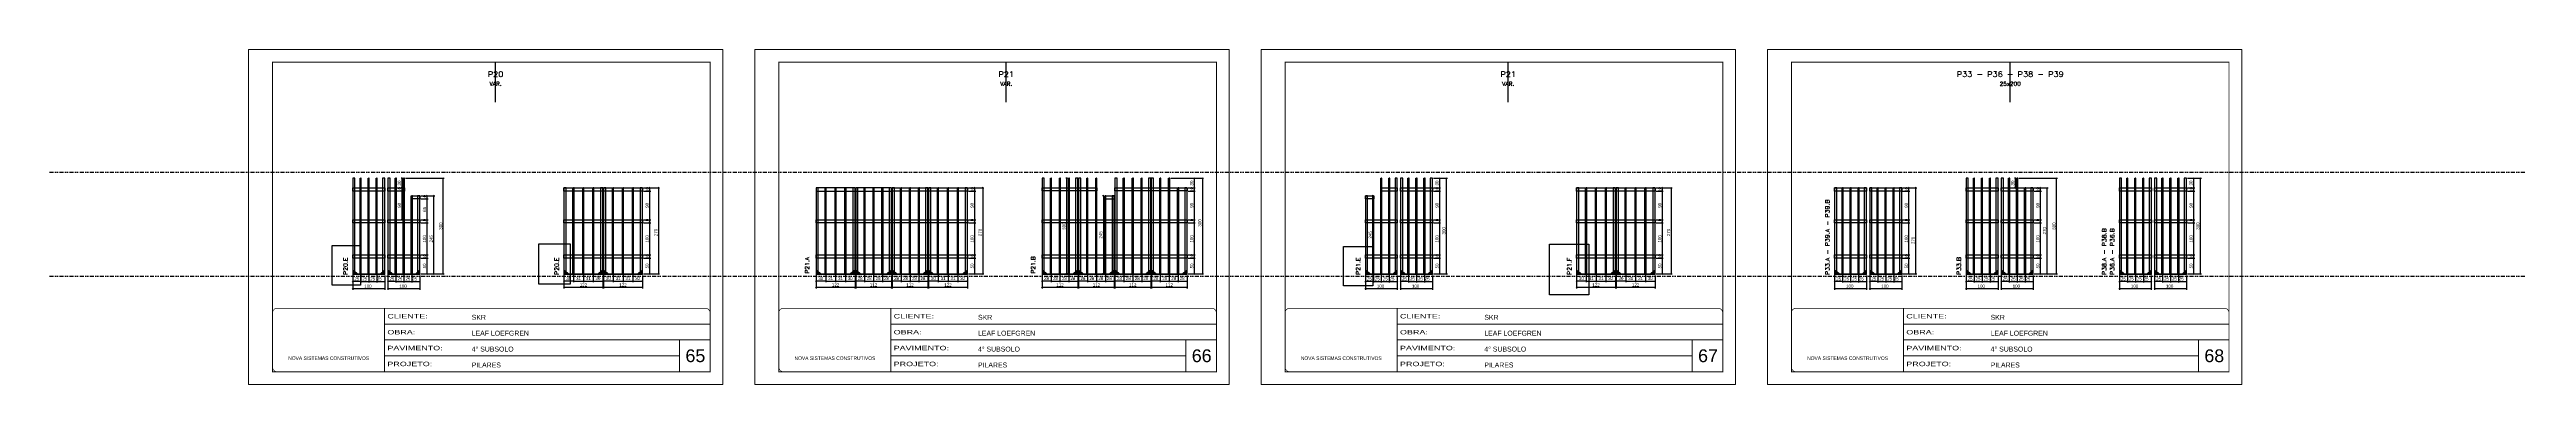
# Model space of a CAD drawing. Header units: millimetres. Extents: x 13777 to 27878, y -21631 to 6985.
# Drawn here: x 13777 to 21531, y -12442 to -11392 of the extents above; entities that cross this region are included whole.
import ezdxf
from ezdxf.enums import TextEntityAlignment as Align

# ---------------------------------------------------------------- set-up
doc = ezdxf.new("R2010")
doc.units = ezdxf.units.MM
for name, pattern in [('CONTINUO', [0]), ('DASHED', [0.75, 0.5, -0.25]), ('DIVIDE2', [0.625, 0.25, -0.125, 0, -0.125, 0, -0.125]), ('HIDDEN', [0.375, 0.25, -0.125])]:
    doc.linetypes.add(name, pattern=pattern)
doc.layers.add('00-FELIPE', color=6, linetype='Continuous', plot=False)
for name, color, linetype, lineweight in [('CARIMBO', 255, 'Continuous', 9), ('Folhas', 255, 'Continuous', 9), ('Madeira', 126, 'Continuous', 18), ('Sarr 2.2x7', 40, 'Continuous', 9), ('SARRAFO DE PRESSAO', 251, 'DASHED', 9), ('Texto Seção', 7, 'Continuous', 15)]:
    doc.layers.add(name, color=color, linetype=linetype, lineweight=lineweight)
for name, color, linetype in [('COTA', 241, 'Continuous'), ('Nível', 160, 'Continuous'), ('SARR_2.2x10', 60, 'Continuous'), ('SARR_3.5x7', 81, 'Continuous'), ('SARR_7x7', 40, 'Continuous'), ('Texto de Titulo', 7, 'Continuous'), ('Texto Qtd Sarr', 242, 'Continuous')]:
    doc.layers.add(name, color=color, linetype=linetype)
doc.styles.add('ARIAL', font='arial.ttf')
doc.styles.add('COTA TECNICA', font='techl___.ttf', dxfattribs={"height": 10})
doc.styles.add('REGUA-120', font='ROMANS.shx', dxfattribs={"height": 15})
doc.styles.add('ROMANS', font='romans.shx')
doc.styles.add('Tecnologia', font='')
doc.styles.get('Tecnologia').set_extended_font_data('Forgotten Futurist')
doc.dimstyles.new('PAINEL', dxfattribs={"dimtxt": 10, "dimasz": 3, "dimexe": 3, "dimexo": 3, "dimgap": 3, "dimtad": 1, "dimdec": 1, "dimzin": 12, "dimdsep": 46, "dimtxsty": 'COTA TECNICA', "dimblk1": 'OBLIQUE', "dimblk2": 'OBLIQUE', "dimsah": 1, "dimcen": 0.9, "dimclrd": 4, "dimclre": 4, "dimclrt": 240, "dimadec": 1, "dimazin": 3, "dimtfac": 1, "dimtdec": 1, "dimtmove": 0, "dimatfit": 3, "dimfxl": 1, "dimtolj": 1, "dimtzin": 12, "dimarcsym": 0})

# ---------------------------------------------------------------- blocks, each defined once
blk = doc.blocks.new('9999999999')
at = {"color": 30, "linetype": 'CONTINUO'}
for p, q in [((98564.6, 34230.2), (98564.6, 34429.4)), ((98564.6, 34379.6), (99584, 34379.6)), ((98564.6, 34329.8), (99488, 34329.8)), ((98564.6, 34280), (99488, 34280)), ((99584, 34329.8), (99488, 34329.8)), ((99488, 34329.8), (99488, 34230.2))]:
    blk.add_line(p, q, dxfattribs=at)
at = {"color": 30, "linetype": 'CONTINUO', "const_width": 2}
blk.add_lwpolyline([(99584, 34230.2), (99584, 34414.4, 0.414214), (99569, 34429.4), (98229, 34429.4, 0.414214), (98214, 34414.4), (98214, 34245.2, 0.414214), (98229, 34230.2), (99584, 34230.2)], format="xyb", dxfattribs=at)
at = {"layer": 'Folhas'}
blk.add_lwpolyline([(98139, 34190.2), (99624, 34190.2), (99624, 35240.2), (98139, 35240.2)], close=True, dxfattribs=at)
at = {"layer": 'Folhas', "color": 30, "const_width": 3}
blk.add_lwpolyline([(98214, 34230.2), (99584, 34230.2), (99584, 35200.2), (98214, 35200.2)], close=True, dxfattribs=at)
at = {"color": 7, "linetype": 'Continuous', "ltscale": 5, "style": 'ARIAL'}
for s, height, p in [('SKR', 15.48, (98837.7, 34393.1)), ('LEAF LOEFGREN', 15.483, (98837.7, 34343.3)), ('NOVA SISTEMAS CONSTRUTIVOS', 11.059, (98263.2, 34267.2)), ('4° SUBSOLO', 15.48, (98837.7, 34293.5)), ('PILARES', 15.48, (98837.7, 34243.7))]:
    blk.add_text(s, height=height, dxfattribs=at).set_placement(p)
at = {"layer": 'Folhas', "color": 7, "style": 'Tecnologia', "width": 1.5}
for s, p in [('OBRA:', (98573.7, 34347.3)), ('CLIENTE:', (98573.7, 34397.2)), ('PAVIMENTO:', (98573.7, 34297.5)), ('PROJETO:', (98573.7, 34247.7))]:
    blk.add_text(s, height=14, dxfattribs=at).set_placement(p)
blk = doc.blocks.new('_Oblique')
at = {"color": 0, "linetype": 'ByBlock', "lineweight": -2}
blk.add_line((-0.5, -0.5), (0.5, 0.5), dxfattribs=at)
blk = doc.blocks.new('*D2895')
at = {"layer": 'COTA', "color": 4, "lineweight": -2, "transparency": 16777216}
for p, q in [((14836.3, -12114.2), (14836.3, -12145.4)), ((14936.3, -12142.4), (14836.3, -12142.4)), ((14936.3, -12114.2), (14936.3, -12145.4))]:
    blk.add_line(p, q, dxfattribs=at)
at = {"layer": 'Defpoints', "color": 0, "transparency": 16777216}
for p in [(14836.3, -12111.2), (14836.3, -12142.4), (14936.3, -12111.2)]:
    blk.add_point(p, dxfattribs=at)
at = {"layer": 'COTA', "color": 4, "lineweight": -2, "transparency": 16777216, "xscale": 3, "yscale": 3, "zscale": 3, "rotation": 180}
blk.add_blockref('_Oblique', (14836.3, -12142.4), dxfattribs=at)
at = {"layer": 'COTA', "color": 4, "lineweight": -2, "transparency": 16777216, "xscale": 3, "yscale": 3, "zscale": 3}
blk.add_blockref('_Oblique', (14936.3, -12142.4), dxfattribs=at)
at = {"layer": 'COTA', "color": 240, "transparency": 16777216, "insert": (14883.8, -12134.3), "char_height": 10, "attachment_point": 5, "style": 'COTA TECNICA'}
blk.add_mtext('\\A1;100', dxfattribs=at)
blk = doc.blocks.new('*D2896')
at = {"layer": 'COTA', "color": 4, "lineweight": -2, "transparency": 16777216}
for p, q in [((14836.3, -12099), (14836.3, -12122.7)), ((14861.3, -12119.7), (14836.3, -12119.7)), ((14861.3, -12099), (14861.3, -12122.7))]:
    blk.add_line(p, q, dxfattribs=at)
at = {"layer": 'Defpoints', "color": 0, "transparency": 16777216}
for p in [(14836.3, -12096), (14861.3, -12096), (14836.3, -12119.7)]:
    blk.add_point(p, dxfattribs=at)
at = {"layer": 'COTA', "color": 4, "lineweight": -2, "transparency": 16777216, "xscale": 3, "yscale": 3, "zscale": 3, "rotation": 180}
blk.add_blockref('_Oblique', (14836.3, -12119.7), dxfattribs=at)
at = {"layer": 'COTA', "color": 4, "lineweight": -2, "transparency": 16777216, "xscale": 3, "yscale": 3, "zscale": 3}
blk.add_blockref('_Oblique', (14861.3, -12119.7), dxfattribs=at)
at = {"layer": 'COTA', "color": 240, "transparency": 16777216, "insert": (14848.8, -12111.6), "char_height": 10, "attachment_point": 5, "style": 'COTA TECNICA'}
blk.add_mtext('\\A1;25', dxfattribs=at)
blk = doc.blocks.new('*D2897')
at = {"layer": 'COTA', "color": 4, "lineweight": -2, "transparency": 16777216}
for p, q in [((14911.3, -12099), (14911.3, -12122.7)), ((14911.3, -12119.7), (14936.3, -12119.7)), ((14936.3, -12101.2), (14936.3, -12122.7))]:
    blk.add_line(p, q, dxfattribs=at)
at = {"layer": 'Defpoints', "color": 0, "transparency": 16777216}
for p in [(14911.3, -12096), (14936.3, -12098.2), (14936.3, -12119.7)]:
    blk.add_point(p, dxfattribs=at)
at = {"layer": 'COTA', "color": 4, "lineweight": -2, "transparency": 16777216, "xscale": 3, "yscale": 3, "zscale": 3, "rotation": 180}
blk.add_blockref('_Oblique', (14911.3, -12119.7), dxfattribs=at)
at = {"layer": 'COTA', "color": 4, "lineweight": -2, "transparency": 16777216, "xscale": 3, "yscale": 3, "zscale": 3}
blk.add_blockref('_Oblique', (14936.3, -12119.7), dxfattribs=at)
at = {"layer": 'COTA', "color": 240, "transparency": 16777216, "insert": (14919.8, -12111.6), "char_height": 10, "attachment_point": 5, "style": 'COTA TECNICA'}
blk.add_mtext('\\A1;25', dxfattribs=at)
blk = doc.blocks.new('*D2898')
at = {"layer": 'COTA', "color": 4, "lineweight": -2, "transparency": 16777216}
for p, q in [((14861.3, -12099), (14861.3, -12122.7)), ((14861.3, -12119.7), (14886.3, -12119.7)), ((14886.3, -12099), (14886.3, -12122.7))]:
    blk.add_line(p, q, dxfattribs=at)
at = {"layer": 'Defpoints', "color": 0, "transparency": 16777216}
for p in [(14861.3, -12096), (14886.3, -12096), (14886.3, -12119.7)]:
    blk.add_point(p, dxfattribs=at)
at = {"layer": 'COTA', "color": 4, "lineweight": -2, "transparency": 16777216, "xscale": 3, "yscale": 3, "zscale": 3, "rotation": 180}
blk.add_blockref('_Oblique', (14861.3, -12119.7), dxfattribs=at)
at = {"layer": 'COTA', "color": 4, "lineweight": -2, "transparency": 16777216, "xscale": 3, "yscale": 3, "zscale": 3}
blk.add_blockref('_Oblique', (14886.3, -12119.7), dxfattribs=at)
at = {"layer": 'COTA', "color": 240, "transparency": 16777216, "insert": (14873.8, -12111.6), "char_height": 10, "attachment_point": 5, "style": 'COTA TECNICA'}
blk.add_mtext('\\A1;25', dxfattribs=at)
blk = doc.blocks.new('*D2899')
at = {"layer": 'COTA', "color": 4, "lineweight": -2, "transparency": 16777216}
for p, q in [((14939.3, -12046), (14962, -12046)), ((14939.3, -12096), (14962, -12096)), ((14959, -12096), (14959, -12046))]:
    blk.add_line(p, q, dxfattribs=at)
at = {"layer": 'Defpoints', "color": 0, "transparency": 16777216}
for p in [(14936.3, -12046), (14936.3, -12096), (14959, -12046)]:
    blk.add_point(p, dxfattribs=at)
at = {"layer": 'COTA', "color": 4, "lineweight": -2, "transparency": 16777216, "xscale": 3, "yscale": 3, "zscale": 3}
for p, rotation in [((14959, -12046), 90), ((14959, -12096), 270)]:
    blk.add_blockref('_Oblique', p, dxfattribs=dict(at, rotation=rotation))
at = {"layer": 'COTA', "color": 240, "transparency": 16777216, "insert": (14950.9, -12071), "char_height": 10, "attachment_point": 5, "rotation": 90, "style": 'COTA TECNICA'}
blk.add_mtext('\\A1;50', dxfattribs=at)
blk = doc.blocks.new('*D2900')
at = {"layer": 'COTA', "color": 4, "lineweight": -2, "transparency": 16777216}
for p, q in [((14886.3, -12099), (14886.3, -12122.7)), ((14886.3, -12119.7), (14911.3, -12119.7)), ((14911.3, -12099), (14911.3, -12122.7))]:
    blk.add_line(p, q, dxfattribs=at)
at = {"layer": 'Defpoints', "color": 0, "transparency": 16777216}
for p in [(14886.3, -12096), (14911.3, -12096), (14911.3, -12119.7)]:
    blk.add_point(p, dxfattribs=at)
at = {"layer": 'COTA', "color": 4, "lineweight": -2, "transparency": 16777216, "xscale": 3, "yscale": 3, "zscale": 3, "rotation": 180}
blk.add_blockref('_Oblique', (14886.3, -12119.7), dxfattribs=at)
at = {"layer": 'COTA', "color": 4, "lineweight": -2, "transparency": 16777216, "xscale": 3, "yscale": 3, "zscale": 3}
blk.add_blockref('_Oblique', (14911.3, -12119.7), dxfattribs=at)
at = {"layer": 'COTA', "color": 240, "transparency": 16777216, "insert": (14898.8, -12111.6), "char_height": 10, "attachment_point": 5, "style": 'COTA TECNICA'}
blk.add_mtext('\\A1;25', dxfattribs=at)
blk = doc.blocks.new('*D2901')
at = {"layer": 'COTA', "color": 4, "lineweight": -2, "transparency": 16777216}
for p, q in [((14939.3, -12036), (14962, -12036)), ((14939.3, -12046), (14962, -12046)), ((14959, -12046), (14959, -12036))]:
    blk.add_line(p, q, dxfattribs=at)
at = {"layer": 'Defpoints', "color": 0, "transparency": 16777216}
for p in [(14936.3, -12036), (14936.3, -12046), (14959, -12036)]:
    blk.add_point(p, dxfattribs=at)
at = {"layer": 'COTA', "color": 4, "lineweight": -2, "transparency": 16777216, "xscale": 3, "yscale": 3, "zscale": 3}
for p, rotation in [((14959, -12036), 90), ((14959, -12046), 270)]:
    blk.add_blockref('_Oblique', p, dxfattribs=dict(at, rotation=rotation))
at = {"layer": 'COTA', "color": 240, "transparency": 16777216, "insert": (14950.9, -12041), "char_height": 10, "attachment_point": 5, "rotation": 90, "style": 'COTA TECNICA'}
blk.add_mtext('\\A1;10', dxfattribs=at)
blk = doc.blocks.new('*D2902')
at = {"layer": 'COTA', "color": 4, "lineweight": -2, "transparency": 16777216}
for p, q in [((14939.3, -11936), (14962, -11936)), ((14959, -12036), (14959, -11936)), ((14939.3, -12036), (14962, -12036))]:
    blk.add_line(p, q, dxfattribs=at)
at = {"layer": 'Defpoints', "color": 0, "transparency": 16777216}
for p in [(14936.3, -11936), (14959, -11936), (14936.3, -12036)]:
    blk.add_point(p, dxfattribs=at)
at = {"layer": 'COTA', "color": 4, "lineweight": -2, "transparency": 16777216, "xscale": 3, "yscale": 3, "zscale": 3}
for p, rotation in [((14959, -11936), 90), ((14959, -12036), 270)]:
    blk.add_blockref('_Oblique', p, dxfattribs=dict(at, rotation=rotation))
at = {"layer": 'COTA', "color": 240, "transparency": 16777216, "insert": (14950.9, -11986), "char_height": 10, "attachment_point": 5, "rotation": 90, "style": 'COTA TECNICA'}
blk.add_mtext('\\A1;100', dxfattribs=at)
blk = doc.blocks.new('*D2903')
at = {"layer": 'COTA', "color": 4, "lineweight": -2, "transparency": 16777216}
for p, q in [((14939.3, -11926), (14962, -11926)), ((14939.3, -11936), (14962, -11936)), ((14959, -11936), (14959, -11926))]:
    blk.add_line(p, q, dxfattribs=at)
at = {"layer": 'Defpoints', "color": 0, "transparency": 16777216}
for p in [(14936.3, -11926), (14936.3, -11936), (14959, -11926)]:
    blk.add_point(p, dxfattribs=at)
at = {"layer": 'COTA', "color": 4, "lineweight": -2, "transparency": 16777216, "xscale": 3, "yscale": 3, "zscale": 3}
for p, rotation in [((14959, -11926), 90), ((14959, -11936), 270)]:
    blk.add_blockref('_Oblique', p, dxfattribs=dict(at, rotation=rotation))
at = {"layer": 'COTA', "color": 240, "transparency": 16777216, "insert": (14950.9, -11931), "char_height": 10, "attachment_point": 5, "rotation": 90, "style": 'COTA TECNICA'}
blk.add_mtext('\\A1;10', dxfattribs=at)
blk = doc.blocks.new('*D2904')
at = {"layer": 'COTA', "color": 4, "lineweight": -2, "transparency": 16777216}
for p, q in [((14939.3, -11851), (14983.2, -11851)), ((14980.2, -12096), (14980.2, -11851)), ((14939.3, -12096), (14983.2, -12096))]:
    blk.add_line(p, q, dxfattribs=at)
at = {"layer": 'Defpoints', "color": 0, "transparency": 16777216}
for p in [(14936.3, -11851), (14980.2, -11851), (14936.3, -12096)]:
    blk.add_point(p, dxfattribs=at)
at = {"layer": 'COTA', "color": 4, "lineweight": -2, "transparency": 16777216, "xscale": 3, "yscale": 3, "zscale": 3}
for p, rotation in [((14980.2, -11851), 90), ((14980.2, -12096), 270)]:
    blk.add_blockref('_Oblique', p, dxfattribs=dict(at, rotation=rotation))
at = {"layer": 'COTA', "color": 240, "transparency": 16777216, "insert": (14972.1, -11985.7), "char_height": 10, "attachment_point": 5, "rotation": 90, "style": 'COTA TECNICA'}
blk.add_mtext('\\A1;245', dxfattribs=at)
blk = doc.blocks.new('*D2905')
at = {"layer": 'COTA', "color": 4, "lineweight": -2, "transparency": 16777216}
for p, q in [((14726.3, -12114.2), (14726.3, -12145.4)), ((14826.3, -12142.4), (14726.3, -12142.4)), ((14826.3, -12114.2), (14826.3, -12145.4))]:
    blk.add_line(p, q, dxfattribs=at)
at = {"layer": 'Defpoints', "color": 0, "transparency": 16777216}
for p in [(14726.3, -12111.2), (14726.3, -12142.4), (14826.3, -12111.2)]:
    blk.add_point(p, dxfattribs=at)
at = {"layer": 'COTA', "color": 4, "lineweight": -2, "transparency": 16777216, "xscale": 3, "yscale": 3, "zscale": 3, "rotation": 180}
blk.add_blockref('_Oblique', (14726.3, -12142.4), dxfattribs=at)
at = {"layer": 'COTA', "color": 4, "lineweight": -2, "transparency": 16777216, "xscale": 3, "yscale": 3, "zscale": 3}
blk.add_blockref('_Oblique', (14826.3, -12142.4), dxfattribs=at)
at = {"layer": 'COTA', "color": 240, "transparency": 16777216, "insert": (14773.8, -12134.3), "char_height": 10, "attachment_point": 5, "style": 'COTA TECNICA'}
blk.add_mtext('\\A1;100', dxfattribs=at)
blk = doc.blocks.new('*D2906')
at = {"layer": 'COTA', "color": 4, "lineweight": -2, "transparency": 16777216}
for p, q in [((14726.3, -12099), (14726.3, -12122.7)), ((14751.3, -12119.7), (14726.3, -12119.7)), ((14751.3, -12099), (14751.3, -12122.7))]:
    blk.add_line(p, q, dxfattribs=at)
at = {"layer": 'Defpoints', "color": 0, "transparency": 16777216}
for p in [(14726.3, -12096), (14751.3, -12096), (14726.3, -12119.7)]:
    blk.add_point(p, dxfattribs=at)
at = {"layer": 'COTA', "color": 4, "lineweight": -2, "transparency": 16777216, "xscale": 3, "yscale": 3, "zscale": 3, "rotation": 180}
blk.add_blockref('_Oblique', (14726.3, -12119.7), dxfattribs=at)
at = {"layer": 'COTA', "color": 4, "lineweight": -2, "transparency": 16777216, "xscale": 3, "yscale": 3, "zscale": 3}
blk.add_blockref('_Oblique', (14751.3, -12119.7), dxfattribs=at)
at = {"layer": 'COTA', "color": 240, "transparency": 16777216, "insert": (14738.8, -12111.6), "char_height": 10, "attachment_point": 5, "style": 'COTA TECNICA'}
blk.add_mtext('\\A1;25', dxfattribs=at)
blk = doc.blocks.new('*D2907')
at = {"layer": 'COTA', "color": 4, "lineweight": -2, "transparency": 16777216}
for p, q in [((14801.3, -12099), (14801.3, -12122.7)), ((14801.3, -12119.7), (14826.3, -12119.7)), ((14826.3, -12101.2), (14826.3, -12122.7))]:
    blk.add_line(p, q, dxfattribs=at)
at = {"layer": 'Defpoints', "color": 0, "transparency": 16777216}
for p in [(14801.3, -12096), (14826.3, -12098.2), (14826.3, -12119.7)]:
    blk.add_point(p, dxfattribs=at)
at = {"layer": 'COTA', "color": 4, "lineweight": -2, "transparency": 16777216, "xscale": 3, "yscale": 3, "zscale": 3, "rotation": 180}
blk.add_blockref('_Oblique', (14801.3, -12119.7), dxfattribs=at)
at = {"layer": 'COTA', "color": 4, "lineweight": -2, "transparency": 16777216, "xscale": 3, "yscale": 3, "zscale": 3}
blk.add_blockref('_Oblique', (14826.3, -12119.7), dxfattribs=at)
at = {"layer": 'COTA', "color": 240, "transparency": 16777216, "insert": (14809.8, -12111.6), "char_height": 10, "attachment_point": 5, "style": 'COTA TECNICA'}
blk.add_mtext('\\A1;25', dxfattribs=at)
blk = doc.blocks.new('*D2908')
at = {"layer": 'COTA', "color": 4, "lineweight": -2, "transparency": 16777216}
for p, q in [((14751.3, -12099), (14751.3, -12122.7)), ((14751.3, -12119.7), (14776.3, -12119.7)), ((14776.3, -12099), (14776.3, -12122.7))]:
    blk.add_line(p, q, dxfattribs=at)
at = {"layer": 'Defpoints', "color": 0, "transparency": 16777216}
for p in [(14751.3, -12096), (14776.3, -12096), (14776.3, -12119.7)]:
    blk.add_point(p, dxfattribs=at)
at = {"layer": 'COTA', "color": 4, "lineweight": -2, "transparency": 16777216, "xscale": 3, "yscale": 3, "zscale": 3, "rotation": 180}
blk.add_blockref('_Oblique', (14751.3, -12119.7), dxfattribs=at)
at = {"layer": 'COTA', "color": 4, "lineweight": -2, "transparency": 16777216, "xscale": 3, "yscale": 3, "zscale": 3}
blk.add_blockref('_Oblique', (14776.3, -12119.7), dxfattribs=at)
at = {"layer": 'COTA', "color": 240, "transparency": 16777216, "insert": (14763.8, -12111.6), "char_height": 10, "attachment_point": 5, "style": 'COTA TECNICA'}
blk.add_mtext('\\A1;25', dxfattribs=at)
blk = doc.blocks.new('*D2909')
at = {"layer": 'COTA', "color": 4, "lineweight": -2, "transparency": 16777216}
for p, q in [((14776.3, -12099), (14776.3, -12122.7)), ((14776.3, -12119.7), (14801.3, -12119.7)), ((14801.3, -12099), (14801.3, -12122.7))]:
    blk.add_line(p, q, dxfattribs=at)
at = {"layer": 'Defpoints', "color": 0, "transparency": 16777216}
for p in [(14776.3, -12096), (14801.3, -12096), (14801.3, -12119.7)]:
    blk.add_point(p, dxfattribs=at)
at = {"layer": 'COTA', "color": 4, "lineweight": -2, "transparency": 16777216, "xscale": 3, "yscale": 3, "zscale": 3, "rotation": 180}
blk.add_blockref('_Oblique', (14776.3, -12119.7), dxfattribs=at)
at = {"layer": 'COTA', "color": 4, "lineweight": -2, "transparency": 16777216, "xscale": 3, "yscale": 3, "zscale": 3}
blk.add_blockref('_Oblique', (14801.3, -12119.7), dxfattribs=at)
at = {"layer": 'COTA', "color": 240, "transparency": 16777216, "insert": (14788.8, -12111.6), "char_height": 10, "attachment_point": 5, "style": 'COTA TECNICA'}
blk.add_mtext('\\A1;25', dxfattribs=at)
blk = doc.blocks.new('*D2932')
at = {"layer": 'COTA', "color": 4, "lineweight": -2, "transparency": 16777216}
for p, q in [((14939.3, -11861), (14962, -11861)), ((14959, -11926), (14959, -11861)), ((14939.3, -11926), (14962, -11926))]:
    blk.add_line(p, q, dxfattribs=at)
at = {"layer": 'Defpoints', "color": 0, "transparency": 16777216}
for p in [(14936.3, -11861), (14959, -11861), (14936.3, -11926)]:
    blk.add_point(p, dxfattribs=at)
at = {"layer": 'COTA', "color": 4, "lineweight": -2, "transparency": 16777216, "xscale": 3, "yscale": 3, "zscale": 3}
for p, rotation in [((14959, -11861), 90), ((14959, -11926), 270)]:
    blk.add_blockref('_Oblique', p, dxfattribs=dict(at, rotation=rotation))
at = {"layer": 'COTA', "color": 240, "transparency": 16777216, "insert": (14950.9, -11893.5), "char_height": 10, "attachment_point": 5, "rotation": 90, "style": 'COTA TECNICA'}
blk.add_mtext('\\A1;65', dxfattribs=at)
blk = doc.blocks.new('*D2910')
at = {"layer": 'COTA', "color": 4, "lineweight": -2, "transparency": 16777216}
for p, q in [((14939.3, -11851), (14962, -11851)), ((14939.3, -11861), (14962, -11861)), ((14959, -11861), (14959, -11851))]:
    blk.add_line(p, q, dxfattribs=at)
at = {"layer": 'Defpoints', "color": 0, "transparency": 16777216}
for p in [(14936.3, -11851), (14936.3, -11861), (14959, -11851)]:
    blk.add_point(p, dxfattribs=at)
at = {"layer": 'COTA', "color": 4, "lineweight": -2, "transparency": 16777216, "xscale": 3, "yscale": 3, "zscale": 3}
for p, rotation in [((14959, -11851), 90), ((14959, -11861), 270)]:
    blk.add_blockref('_Oblique', p, dxfattribs=dict(at, rotation=rotation))
at = {"layer": 'COTA', "color": 240, "transparency": 16777216, "insert": (14950.9, -11856), "char_height": 10, "attachment_point": 5, "rotation": 90, "style": 'COTA TECNICA'}
blk.add_mtext('\\A1;10', dxfattribs=at)
blk = doc.blocks.new('*D2928')
at = {"layer": 'COTA', "color": 4, "lineweight": -2, "transparency": 16777216}
for p, q in [((14891.1, -11796), (15012.8, -11796)), ((15009.8, -12096), (15009.8, -11796)), ((14939.3, -12096), (15012.8, -12096))]:
    blk.add_line(p, q, dxfattribs=at)
at = {"layer": 'Defpoints', "color": 0, "transparency": 16777216}
for p in [(14888.1, -11796), (15009.8, -11796), (14936.3, -12096)]:
    blk.add_point(p, dxfattribs=at)
at = {"layer": 'COTA', "color": 4, "lineweight": -2, "transparency": 16777216, "xscale": 3, "yscale": 3, "zscale": 3}
for p, rotation in [((15009.8, -11796), 90), ((15009.8, -12096), 270)]:
    blk.add_blockref('_Oblique', p, dxfattribs=dict(at, rotation=rotation))
at = {"layer": 'COTA', "color": 240, "transparency": 16777216, "insert": (15001.6, -11946), "char_height": 10, "attachment_point": 5, "rotation": 90, "style": 'COTA TECNICA'}
blk.add_mtext('\\A1;300', dxfattribs=at)
blk = doc.blocks.new('*D2929')
at = {"layer": 'COTA', "color": 4, "lineweight": -2, "transparency": 16777216}
for p, q in [((14881.6, -11836), (14877.6, -11836)), ((14880.6, -11926), (14880.6, -11836)), ((14881.6, -11926), (14877.6, -11926))]:
    blk.add_line(p, q, dxfattribs=at)
at = {"layer": 'Defpoints', "color": 0, "transparency": 16777216}
for p in [(14880.6, -11836), (14884.6, -11836), (14884.6, -11926)]:
    blk.add_point(p, dxfattribs=at)
at = {"layer": 'COTA', "color": 4, "lineweight": -2, "transparency": 16777216, "xscale": 3, "yscale": 3, "zscale": 3}
for p, rotation in [((14880.6, -11836), 90), ((14880.6, -11926), 270)]:
    blk.add_blockref('_Oblique', p, dxfattribs=dict(at, rotation=rotation))
at = {"layer": 'COTA', "color": 240, "transparency": 16777216, "insert": (14872.5, -11881), "char_height": 10, "attachment_point": 5, "rotation": 90, "style": 'COTA TECNICA'}
blk.add_mtext('\\A1;90', dxfattribs=at)
blk = doc.blocks.new('*D2911')
at = {"layer": 'COTA', "color": 4, "lineweight": -2, "transparency": 16777216}
for p, q in [((14881.6, -11826), (14877.6, -11826)), ((14881.6, -11836), (14877.6, -11836)), ((14880.6, -11836), (14880.6, -11826))]:
    blk.add_line(p, q, dxfattribs=at)
at = {"layer": 'Defpoints', "color": 0, "transparency": 16777216}
for p in [(14880.6, -11826), (14884.6, -11826), (14884.6, -11836)]:
    blk.add_point(p, dxfattribs=at)
at = {"layer": 'COTA', "color": 4, "lineweight": -2, "transparency": 16777216, "xscale": 3, "yscale": 3, "zscale": 3}
for p, rotation in [((14880.6, -11826), 90), ((14880.6, -11836), 270)]:
    blk.add_blockref('_Oblique', p, dxfattribs=dict(at, rotation=rotation))
at = {"layer": 'COTA', "color": 240, "transparency": 16777216, "insert": (14872.5, -11831), "char_height": 10, "attachment_point": 5, "rotation": 90, "style": 'COTA TECNICA'}
blk.add_mtext('\\A1;10', dxfattribs=at)
blk = doc.blocks.new('*D2930')
at = {"layer": 'COTA', "color": 4, "lineweight": -2, "transparency": 16777216}
for p, q in [((14881.6, -11796), (14877.6, -11796)), ((14881.6, -11826), (14877.6, -11826)), ((14880.6, -11826), (14880.6, -11796))]:
    blk.add_line(p, q, dxfattribs=at)
at = {"layer": 'Defpoints', "color": 0, "transparency": 16777216}
for p in [(14880.6, -11796), (14884.6, -11796), (14884.6, -11826)]:
    blk.add_point(p, dxfattribs=at)
at = {"layer": 'COTA', "color": 4, "lineweight": -2, "transparency": 16777216, "xscale": 3, "yscale": 3, "zscale": 3}
for p, rotation in [((14880.6, -11796), 90), ((14880.6, -11826), 270)]:
    blk.add_blockref('_Oblique', p, dxfattribs=dict(at, rotation=rotation))
at = {"layer": 'COTA', "color": 240, "transparency": 16777216, "insert": (14872.4, -11811), "char_height": 10, "attachment_point": 5, "rotation": 90, "style": 'COTA TECNICA'}
blk.add_mtext('\\A1;30', dxfattribs=at)
blk = doc.blocks.new('*D2912')
at = {"layer": 'COTA', "color": 4, "lineweight": -2, "transparency": 16777216}
for p, q in [((15511.4, -12114.2), (15511.4, -12141.4)), ((15633.4, -12138.4), (15511.4, -12138.4)), ((15633.4, -12114.2), (15633.4, -12141.4))]:
    blk.add_line(p, q, dxfattribs=at)
at = {"layer": 'Defpoints', "color": 0, "transparency": 16777216}
for p in [(15511.4, -12111.2), (15511.4, -12138.4), (15633.4, -12111.2)]:
    blk.add_point(p, dxfattribs=at)
at = {"layer": 'COTA', "color": 4, "lineweight": -2, "transparency": 16777216, "xscale": 3, "yscale": 3, "zscale": 3, "rotation": 180}
blk.add_blockref('_Oblique', (15511.4, -12138.4), dxfattribs=at)
at = {"layer": 'COTA', "color": 4, "lineweight": -2, "transparency": 16777216, "xscale": 3, "yscale": 3, "zscale": 3}
blk.add_blockref('_Oblique', (15633.4, -12138.4), dxfattribs=at)
at = {"layer": 'COTA', "color": 240, "transparency": 16777216, "insert": (15572.4, -12130.3), "char_height": 10, "attachment_point": 5, "style": 'COTA TECNICA'}
blk.add_mtext('\\A1;122', dxfattribs=at)
blk = doc.blocks.new('*D2913')
at = {"layer": 'COTA', "color": 4, "lineweight": -2, "transparency": 16777216}
for p, q in [((15511.4, -12099), (15511.4, -12121.2)), ((15541.4, -12118.2), (15511.4, -12118.2)), ((15541.4, -12099), (15541.4, -12121.2))]:
    blk.add_line(p, q, dxfattribs=at)
at = {"layer": 'Defpoints', "color": 0, "transparency": 16777216}
for p in [(15511.4, -12096), (15541.4, -12096), (15511.4, -12118.2)]:
    blk.add_point(p, dxfattribs=at)
at = {"layer": 'COTA', "color": 4, "lineweight": -2, "transparency": 16777216, "xscale": 3, "yscale": 3, "zscale": 3, "rotation": 180}
blk.add_blockref('_Oblique', (15511.4, -12118.2), dxfattribs=at)
at = {"layer": 'COTA', "color": 4, "lineweight": -2, "transparency": 16777216, "xscale": 3, "yscale": 3, "zscale": 3}
blk.add_blockref('_Oblique', (15541.4, -12118.2), dxfattribs=at)
at = {"layer": 'COTA', "color": 240, "transparency": 16777216, "insert": (15526.4, -12110), "char_height": 10, "attachment_point": 5, "style": 'COTA TECNICA'}
blk.add_mtext('\\A1;30', dxfattribs=at)
blk = doc.blocks.new('*D2914')
at = {"layer": 'COTA', "color": 4, "lineweight": -2, "transparency": 16777216}
for p, q in [((15603.4, -12099), (15603.4, -12121.2)), ((15603.4, -12118.2), (15633.4, -12118.2)), ((15633.4, -12101.2), (15633.4, -12121.2))]:
    blk.add_line(p, q, dxfattribs=at)
at = {"layer": 'Defpoints', "color": 0, "transparency": 16777216}
for p in [(15603.4, -12096), (15633.4, -12098.2), (15633.4, -12118.2)]:
    blk.add_point(p, dxfattribs=at)
at = {"layer": 'COTA', "color": 4, "lineweight": -2, "transparency": 16777216, "xscale": 3, "yscale": 3, "zscale": 3, "rotation": 180}
blk.add_blockref('_Oblique', (15603.4, -12118.2), dxfattribs=at)
at = {"layer": 'COTA', "color": 4, "lineweight": -2, "transparency": 16777216, "xscale": 3, "yscale": 3, "zscale": 3}
blk.add_blockref('_Oblique', (15633.4, -12118.2), dxfattribs=at)
at = {"layer": 'COTA', "color": 240, "transparency": 16777216, "insert": (15617.9, -12110), "char_height": 10, "attachment_point": 5, "style": 'COTA TECNICA'}
blk.add_mtext('\\A1;30', dxfattribs=at)
blk = doc.blocks.new('*D2915')
at = {"layer": 'COTA', "color": 4, "lineweight": -2, "transparency": 16777216}
for p, q in [((15541.4, -12099), (15541.4, -12121.2)), ((15541.4, -12118.2), (15572.4, -12118.2)), ((15572.4, -12099), (15572.4, -12121.2))]:
    blk.add_line(p, q, dxfattribs=at)
at = {"layer": 'Defpoints', "color": 0, "transparency": 16777216}
for p in [(15541.4, -12096), (15572.4, -12096), (15572.4, -12118.2)]:
    blk.add_point(p, dxfattribs=at)
at = {"layer": 'COTA', "color": 4, "lineweight": -2, "transparency": 16777216, "xscale": 3, "yscale": 3, "zscale": 3, "rotation": 180}
blk.add_blockref('_Oblique', (15541.4, -12118.2), dxfattribs=at)
at = {"layer": 'COTA', "color": 4, "lineweight": -2, "transparency": 16777216, "xscale": 3, "yscale": 3, "zscale": 3}
blk.add_blockref('_Oblique', (15572.4, -12118.2), dxfattribs=at)
at = {"layer": 'COTA', "color": 240, "transparency": 16777216, "insert": (15556.9, -12110), "char_height": 10, "attachment_point": 5, "style": 'COTA TECNICA'}
blk.add_mtext('\\A1;31', dxfattribs=at)
blk = doc.blocks.new('*D2916')
at = {"layer": 'COTA', "color": 4, "lineweight": -2, "transparency": 16777216}
for p, q in [((15636.4, -12046), (15659.1, -12046)), ((15636.4, -12096), (15659.1, -12096)), ((15656.1, -12096), (15656.1, -12046))]:
    blk.add_line(p, q, dxfattribs=at)
at = {"layer": 'Defpoints', "color": 0, "transparency": 16777216}
for p in [(15633.4, -12046), (15633.4, -12096), (15656.1, -12046)]:
    blk.add_point(p, dxfattribs=at)
at = {"layer": 'COTA', "color": 4, "lineweight": -2, "transparency": 16777216, "xscale": 3, "yscale": 3, "zscale": 3}
for p, rotation in [((15656.1, -12046), 90), ((15656.1, -12096), 270)]:
    blk.add_blockref('_Oblique', p, dxfattribs=dict(at, rotation=rotation))
at = {"layer": 'COTA', "color": 240, "transparency": 16777216, "insert": (15647.9, -12071), "char_height": 10, "attachment_point": 5, "rotation": 90, "style": 'COTA TECNICA'}
blk.add_mtext('\\A1;50', dxfattribs=at)
blk = doc.blocks.new('*D2917')
at = {"layer": 'COTA', "color": 4, "lineweight": -2, "transparency": 16777216}
for p, q in [((15572.4, -12099), (15572.4, -12121.2)), ((15572.4, -12118.2), (15603.4, -12118.2)), ((15603.4, -12099), (15603.4, -12121.2))]:
    blk.add_line(p, q, dxfattribs=at)
at = {"layer": 'Defpoints', "color": 0, "transparency": 16777216}
for p in [(15572.4, -12096), (15603.4, -12096), (15603.4, -12118.2)]:
    blk.add_point(p, dxfattribs=at)
at = {"layer": 'COTA', "color": 4, "lineweight": -2, "transparency": 16777216, "xscale": 3, "yscale": 3, "zscale": 3, "rotation": 180}
blk.add_blockref('_Oblique', (15572.4, -12118.2), dxfattribs=at)
at = {"layer": 'COTA', "color": 4, "lineweight": -2, "transparency": 16777216, "xscale": 3, "yscale": 3, "zscale": 3}
blk.add_blockref('_Oblique', (15603.4, -12118.2), dxfattribs=at)
at = {"layer": 'COTA', "color": 240, "transparency": 16777216, "insert": (15587.9, -12110), "char_height": 10, "attachment_point": 5, "style": 'COTA TECNICA'}
blk.add_mtext('\\A1;31', dxfattribs=at)
blk = doc.blocks.new('*D2918')
at = {"layer": 'COTA', "color": 4, "lineweight": -2, "transparency": 16777216}
for p, q in [((15636.4, -12036), (15659.1, -12036)), ((15636.4, -12046), (15659.1, -12046)), ((15656.1, -12046), (15656.1, -12036))]:
    blk.add_line(p, q, dxfattribs=at)
at = {"layer": 'Defpoints', "color": 0, "transparency": 16777216}
for p in [(15633.4, -12036), (15633.4, -12046), (15656.1, -12036)]:
    blk.add_point(p, dxfattribs=at)
at = {"layer": 'COTA', "color": 4, "lineweight": -2, "transparency": 16777216, "xscale": 3, "yscale": 3, "zscale": 3}
for p, rotation in [((15656.1, -12036), 90), ((15656.1, -12046), 270)]:
    blk.add_blockref('_Oblique', p, dxfattribs=dict(at, rotation=rotation))
at = {"layer": 'COTA', "color": 240, "transparency": 16777216, "insert": (15648, -12041), "char_height": 10, "attachment_point": 5, "rotation": 90, "style": 'COTA TECNICA'}
blk.add_mtext('\\A1;10', dxfattribs=at)
blk = doc.blocks.new('*D2919')
at = {"layer": 'COTA', "color": 4, "lineweight": -2, "transparency": 16777216}
for p, q in [((15636.4, -11936), (15659.1, -11936)), ((15656.1, -12036), (15656.1, -11936)), ((15636.4, -12036), (15659.1, -12036))]:
    blk.add_line(p, q, dxfattribs=at)
at = {"layer": 'Defpoints', "color": 0, "transparency": 16777216}
for p in [(15633.4, -11936), (15656.1, -11936), (15633.4, -12036)]:
    blk.add_point(p, dxfattribs=at)
at = {"layer": 'COTA', "color": 4, "lineweight": -2, "transparency": 16777216, "xscale": 3, "yscale": 3, "zscale": 3}
for p, rotation in [((15656.1, -11936), 90), ((15656.1, -12036), 270)]:
    blk.add_blockref('_Oblique', p, dxfattribs=dict(at, rotation=rotation))
at = {"layer": 'COTA', "color": 240, "transparency": 16777216, "insert": (15648, -11986), "char_height": 10, "attachment_point": 5, "rotation": 90, "style": 'COTA TECNICA'}
blk.add_mtext('\\A1;100', dxfattribs=at)
blk = doc.blocks.new('*D2920')
at = {"layer": 'COTA', "color": 4, "lineweight": -2, "transparency": 16777216}
for p, q in [((15636.4, -11926), (15659.1, -11926)), ((15636.4, -11936), (15659.1, -11936)), ((15656.1, -11936), (15656.1, -11926))]:
    blk.add_line(p, q, dxfattribs=at)
at = {"layer": 'Defpoints', "color": 0, "transparency": 16777216}
for p in [(15633.4, -11926), (15633.4, -11936), (15656.1, -11926)]:
    blk.add_point(p, dxfattribs=at)
at = {"layer": 'COTA', "color": 4, "lineweight": -2, "transparency": 16777216, "xscale": 3, "yscale": 3, "zscale": 3}
for p, rotation in [((15656.1, -11926), 90), ((15656.1, -11936), 270)]:
    blk.add_blockref('_Oblique', p, dxfattribs=dict(at, rotation=rotation))
at = {"layer": 'COTA', "color": 240, "transparency": 16777216, "insert": (15648, -11931), "char_height": 10, "attachment_point": 5, "rotation": 90, "style": 'COTA TECNICA'}
blk.add_mtext('\\A1;10', dxfattribs=at)
blk = doc.blocks.new('*D2921')
at = {"layer": 'COTA', "color": 4, "lineweight": -2, "transparency": 16777216}
for p, q in [((15636.4, -11836), (15659.1, -11836)), ((15656.1, -11926), (15656.1, -11836)), ((15636.4, -11926), (15659.1, -11926))]:
    blk.add_line(p, q, dxfattribs=at)
at = {"layer": 'Defpoints', "color": 0, "transparency": 16777216}
for p in [(15633.4, -11836), (15656.1, -11836), (15633.4, -11926)]:
    blk.add_point(p, dxfattribs=at)
at = {"layer": 'COTA', "color": 4, "lineweight": -2, "transparency": 16777216, "xscale": 3, "yscale": 3, "zscale": 3}
for p, rotation in [((15656.1, -11836), 90), ((15656.1, -11926), 270)]:
    blk.add_blockref('_Oblique', p, dxfattribs=dict(at, rotation=rotation))
at = {"layer": 'COTA', "color": 240, "transparency": 16777216, "insert": (15647.9, -11881), "char_height": 10, "attachment_point": 5, "rotation": 90, "style": 'COTA TECNICA'}
blk.add_mtext('\\A1;90', dxfattribs=at)
blk = doc.blocks.new('*D2922')
at = {"layer": 'COTA', "color": 4, "lineweight": -2, "transparency": 16777216}
for p, q in [((15636.4, -11826), (15659.1, -11826)), ((15636.4, -11836), (15659.1, -11836)), ((15656.1, -11836), (15656.1, -11826))]:
    blk.add_line(p, q, dxfattribs=at)
at = {"layer": 'Defpoints', "color": 0, "transparency": 16777216}
for p in [(15633.4, -11826), (15633.4, -11836), (15656.1, -11826)]:
    blk.add_point(p, dxfattribs=at)
at = {"layer": 'COTA', "color": 4, "lineweight": -2, "transparency": 16777216, "xscale": 3, "yscale": 3, "zscale": 3}
for p, rotation in [((15656.1, -11826), 90), ((15656.1, -11836), 270)]:
    blk.add_blockref('_Oblique', p, dxfattribs=dict(at, rotation=rotation))
at = {"layer": 'COTA', "color": 240, "transparency": 16777216, "insert": (15648, -11831), "char_height": 10, "attachment_point": 5, "rotation": 90, "style": 'COTA TECNICA'}
blk.add_mtext('\\A1;10', dxfattribs=at)
blk = doc.blocks.new('*D2931')
at = {"layer": 'COTA', "color": 4, "lineweight": -2, "transparency": 16777216}
for p, q in [((15636.4, -11826), (15686.6, -11826)), ((15683.6, -11826), (15683.6, -12096)), ((15636.4, -12096), (15686.6, -12096))]:
    blk.add_line(p, q, dxfattribs=at)
at = {"layer": 'Defpoints', "color": 0, "transparency": 16777216}
for p in [(15633.4, -11826), (15633.4, -12096), (15683.6, -12096)]:
    blk.add_point(p, dxfattribs=at)
at = {"layer": 'COTA', "color": 4, "lineweight": -2, "transparency": 16777216, "xscale": 3, "yscale": 3, "zscale": 3}
for p, rotation in [((15683.6, -11826), 90), ((15683.6, -12096), 270)]:
    blk.add_blockref('_Oblique', p, dxfattribs=dict(at, rotation=rotation))
at = {"layer": 'COTA', "color": 240, "transparency": 16777216, "insert": (15675.5, -11966), "char_height": 10, "attachment_point": 5, "rotation": 90, "style": 'COTA TECNICA'}
blk.add_mtext('\\A1;270', dxfattribs=at)
blk = doc.blocks.new('*D2923')
at = {"layer": 'COTA', "color": 4, "lineweight": -2, "transparency": 16777216}
for p, q in [((15387.4, -12114.2), (15387.4, -12141.4)), ((15509.4, -12138.4), (15387.4, -12138.4)), ((15509.4, -12114.2), (15509.4, -12141.4))]:
    blk.add_line(p, q, dxfattribs=at)
at = {"layer": 'Defpoints', "color": 0, "transparency": 16777216}
for p in [(15387.4, -12111.2), (15387.4, -12138.4), (15509.4, -12111.2)]:
    blk.add_point(p, dxfattribs=at)
at = {"layer": 'COTA', "color": 4, "lineweight": -2, "transparency": 16777216, "xscale": 3, "yscale": 3, "zscale": 3, "rotation": 180}
blk.add_blockref('_Oblique', (15387.4, -12138.4), dxfattribs=at)
at = {"layer": 'COTA', "color": 4, "lineweight": -2, "transparency": 16777216, "xscale": 3, "yscale": 3, "zscale": 3}
blk.add_blockref('_Oblique', (15509.4, -12138.4), dxfattribs=at)
at = {"layer": 'COTA', "color": 240, "transparency": 16777216, "insert": (15448.4, -12130.3), "char_height": 10, "attachment_point": 5, "style": 'COTA TECNICA'}
blk.add_mtext('\\A1;122', dxfattribs=at)
blk = doc.blocks.new('*D2924')
at = {"layer": 'COTA', "color": 4, "lineweight": -2, "transparency": 16777216}
for p, q in [((15387.4, -12099), (15387.4, -12121.2)), ((15417.4, -12118.2), (15387.4, -12118.2)), ((15417.4, -12099), (15417.4, -12121.2))]:
    blk.add_line(p, q, dxfattribs=at)
at = {"layer": 'Defpoints', "color": 0, "transparency": 16777216}
for p in [(15387.4, -12096), (15417.4, -12096), (15387.4, -12118.2)]:
    blk.add_point(p, dxfattribs=at)
at = {"layer": 'COTA', "color": 4, "lineweight": -2, "transparency": 16777216, "xscale": 3, "yscale": 3, "zscale": 3, "rotation": 180}
blk.add_blockref('_Oblique', (15387.4, -12118.2), dxfattribs=at)
at = {"layer": 'COTA', "color": 4, "lineweight": -2, "transparency": 16777216, "xscale": 3, "yscale": 3, "zscale": 3}
blk.add_blockref('_Oblique', (15417.4, -12118.2), dxfattribs=at)
at = {"layer": 'COTA', "color": 240, "transparency": 16777216, "insert": (15402.4, -12110), "char_height": 10, "attachment_point": 5, "style": 'COTA TECNICA'}
blk.add_mtext('\\A1;30', dxfattribs=at)
blk = doc.blocks.new('*D2925')
at = {"layer": 'COTA', "color": 4, "lineweight": -2, "transparency": 16777216}
for p, q in [((15479.4, -12099), (15479.4, -12121.2)), ((15479.4, -12118.2), (15509.4, -12118.2)), ((15509.4, -12101.2), (15509.4, -12121.2))]:
    blk.add_line(p, q, dxfattribs=at)
at = {"layer": 'Defpoints', "color": 0, "transparency": 16777216}
for p in [(15479.4, -12096), (15509.4, -12098.2), (15509.4, -12118.2)]:
    blk.add_point(p, dxfattribs=at)
at = {"layer": 'COTA', "color": 4, "lineweight": -2, "transparency": 16777216, "xscale": 3, "yscale": 3, "zscale": 3, "rotation": 180}
blk.add_blockref('_Oblique', (15479.4, -12118.2), dxfattribs=at)
at = {"layer": 'COTA', "color": 4, "lineweight": -2, "transparency": 16777216, "xscale": 3, "yscale": 3, "zscale": 3}
blk.add_blockref('_Oblique', (15509.4, -12118.2), dxfattribs=at)
at = {"layer": 'COTA', "color": 240, "transparency": 16777216, "insert": (15493.9, -12110), "char_height": 10, "attachment_point": 5, "style": 'COTA TECNICA'}
blk.add_mtext('\\A1;30', dxfattribs=at)
blk = doc.blocks.new('*D2926')
at = {"layer": 'COTA', "color": 4, "lineweight": -2, "transparency": 16777216}
for p, q in [((15417.4, -12099), (15417.4, -12121.2)), ((15417.4, -12118.2), (15448.4, -12118.2)), ((15448.4, -12099), (15448.4, -12121.2))]:
    blk.add_line(p, q, dxfattribs=at)
at = {"layer": 'Defpoints', "color": 0, "transparency": 16777216}
for p in [(15417.4, -12096), (15448.4, -12096), (15448.4, -12118.2)]:
    blk.add_point(p, dxfattribs=at)
at = {"layer": 'COTA', "color": 4, "lineweight": -2, "transparency": 16777216, "xscale": 3, "yscale": 3, "zscale": 3, "rotation": 180}
blk.add_blockref('_Oblique', (15417.4, -12118.2), dxfattribs=at)
at = {"layer": 'COTA', "color": 4, "lineweight": -2, "transparency": 16777216, "xscale": 3, "yscale": 3, "zscale": 3}
blk.add_blockref('_Oblique', (15448.4, -12118.2), dxfattribs=at)
at = {"layer": 'COTA', "color": 240, "transparency": 16777216, "insert": (15432.9, -12110), "char_height": 10, "attachment_point": 5, "style": 'COTA TECNICA'}
blk.add_mtext('\\A1;31', dxfattribs=at)
blk = doc.blocks.new('*D2927')
at = {"layer": 'COTA', "color": 4, "lineweight": -2, "transparency": 16777216}
for p, q in [((15448.4, -12099), (15448.4, -12121.2)), ((15448.4, -12118.2), (15479.4, -12118.2)), ((15479.4, -12099), (15479.4, -12121.2))]:
    blk.add_line(p, q, dxfattribs=at)
at = {"layer": 'Defpoints', "color": 0, "transparency": 16777216}
for p in [(15448.4, -12096), (15479.4, -12096), (15479.4, -12118.2)]:
    blk.add_point(p, dxfattribs=at)
at = {"layer": 'COTA', "color": 4, "lineweight": -2, "transparency": 16777216, "xscale": 3, "yscale": 3, "zscale": 3, "rotation": 180}
blk.add_blockref('_Oblique', (15448.4, -12118.2), dxfattribs=at)
at = {"layer": 'COTA', "color": 4, "lineweight": -2, "transparency": 16777216, "xscale": 3, "yscale": 3, "zscale": 3}
blk.add_blockref('_Oblique', (15479.4, -12118.2), dxfattribs=at)
at = {"layer": 'COTA', "color": 240, "transparency": 16777216, "insert": (15463.9, -12110), "char_height": 10, "attachment_point": 5, "style": 'COTA TECNICA'}
blk.add_mtext('\\A1;31', dxfattribs=at)
blk = doc.blocks.new('titulo1')
at = {"layer": 'Defpoints', "color": 252, "linetype": 'HIDDEN', "ltscale": 2}
blk.add_line((0, 0), (0, 125), dxfattribs=at)
at = {"layer": 'Defpoints', "style": 'ROMANS', "oblique": 15}
blk.add_attdef('FOLHA', text='', height=10, dxfattribs=at).set_placement((0, 15.6), align=Align.MIDDLE_CENTER)
at = {"layer": 'Texto Qtd Sarr', "color": 3, "style": 'ROMANS', "oblique": 15}
for tag, height, p in [('TITULO', 17, (0, 71.4)), ('SEÇÃO', 12, (0, 41.5))]:
    blk.add_attdef(tag, text='', height=height, dxfattribs=at).set_placement(p, align=Align.MIDDLE_CENTER)
blk = doc.blocks.new('*D2954')
at = {"layer": 'COTA', "color": 4, "lineweight": -2, "transparency": 16777216}
for p, q in [((16300.8, -12114.2), (16300.8, -12141.4)), ((16412.8, -12138.4), (16300.8, -12138.4)), ((16412.8, -12114.2), (16412.8, -12141.4))]:
    blk.add_line(p, q, dxfattribs=at)
at = {"layer": 'Defpoints', "color": 0, "transparency": 16777216}
for p in [(16300.8, -12111.2), (16300.8, -12138.4), (16412.8, -12111.2)]:
    blk.add_point(p, dxfattribs=at)
at = {"layer": 'COTA', "color": 4, "lineweight": -2, "transparency": 16777216, "xscale": 3, "yscale": 3, "zscale": 3, "rotation": 180}
blk.add_blockref('_Oblique', (16300.8, -12138.4), dxfattribs=at)
at = {"layer": 'COTA', "color": 4, "lineweight": -2, "transparency": 16777216, "xscale": 3, "yscale": 3, "zscale": 3}
blk.add_blockref('_Oblique', (16412.8, -12138.4), dxfattribs=at)
at = {"layer": 'COTA', "color": 240, "transparency": 16777216, "insert": (16356.8, -12130.3), "char_height": 10, "attachment_point": 5, "style": 'COTA TECNICA'}
blk.add_mtext('\\A1;112', dxfattribs=at)
blk = doc.blocks.new('*D2955')
at = {"layer": 'COTA', "color": 4, "lineweight": -2, "transparency": 16777216}
for p, q in [((16300.8, -12099), (16300.8, -12121.2)), ((16328.8, -12118.2), (16300.8, -12118.2)), ((16328.8, -12099), (16328.8, -12121.2))]:
    blk.add_line(p, q, dxfattribs=at)
at = {"layer": 'Defpoints', "color": 0, "transparency": 16777216}
for p in [(16300.8, -12096), (16328.8, -12096), (16300.8, -12118.2)]:
    blk.add_point(p, dxfattribs=at)
at = {"layer": 'COTA', "color": 4, "lineweight": -2, "transparency": 16777216, "xscale": 3, "yscale": 3, "zscale": 3, "rotation": 180}
blk.add_blockref('_Oblique', (16300.8, -12118.2), dxfattribs=at)
at = {"layer": 'COTA', "color": 4, "lineweight": -2, "transparency": 16777216, "xscale": 3, "yscale": 3, "zscale": 3}
blk.add_blockref('_Oblique', (16328.8, -12118.2), dxfattribs=at)
at = {"layer": 'COTA', "color": 240, "transparency": 16777216, "insert": (16314.8, -12110.1), "char_height": 10, "attachment_point": 5, "style": 'COTA TECNICA'}
blk.add_mtext('\\A1;28', dxfattribs=at)
blk = doc.blocks.new('*D2956')
at = {"layer": 'COTA', "color": 4, "lineweight": -2, "transparency": 16777216}
for p, q in [((16384.8, -12099), (16384.8, -12121.2)), ((16384.8, -12118.2), (16412.8, -12118.2)), ((16412.8, -12101.2), (16412.8, -12121.2))]:
    blk.add_line(p, q, dxfattribs=at)
at = {"layer": 'Defpoints', "color": 0, "transparency": 16777216}
for p in [(16384.8, -12096), (16412.8, -12098.2), (16412.8, -12118.2)]:
    blk.add_point(p, dxfattribs=at)
at = {"layer": 'COTA', "color": 4, "lineweight": -2, "transparency": 16777216, "xscale": 3, "yscale": 3, "zscale": 3, "rotation": 180}
blk.add_blockref('_Oblique', (16384.8, -12118.2), dxfattribs=at)
at = {"layer": 'COTA', "color": 4, "lineweight": -2, "transparency": 16777216, "xscale": 3, "yscale": 3, "zscale": 3}
blk.add_blockref('_Oblique', (16412.8, -12118.2), dxfattribs=at)
at = {"layer": 'COTA', "color": 240, "transparency": 16777216, "insert": (16397.3, -12110.1), "char_height": 10, "attachment_point": 5, "style": 'COTA TECNICA'}
blk.add_mtext('\\A1;28', dxfattribs=at)
blk = doc.blocks.new('*D2957')
at = {"layer": 'COTA', "color": 4, "lineweight": -2, "transparency": 16777216}
for p, q in [((16328.8, -12099), (16328.8, -12121.2)), ((16328.8, -12118.2), (16356.8, -12118.2)), ((16356.8, -12099), (16356.8, -12121.2))]:
    blk.add_line(p, q, dxfattribs=at)
at = {"layer": 'Defpoints', "color": 0, "transparency": 16777216}
for p in [(16328.8, -12096), (16356.8, -12096), (16356.8, -12118.2)]:
    blk.add_point(p, dxfattribs=at)
at = {"layer": 'COTA', "color": 4, "lineweight": -2, "transparency": 16777216, "xscale": 3, "yscale": 3, "zscale": 3, "rotation": 180}
blk.add_blockref('_Oblique', (16328.8, -12118.2), dxfattribs=at)
at = {"layer": 'COTA', "color": 4, "lineweight": -2, "transparency": 16777216, "xscale": 3, "yscale": 3, "zscale": 3}
blk.add_blockref('_Oblique', (16356.8, -12118.2), dxfattribs=at)
at = {"layer": 'COTA', "color": 240, "transparency": 16777216, "insert": (16342.8, -12110.1), "char_height": 10, "attachment_point": 5, "style": 'COTA TECNICA'}
blk.add_mtext('\\A1;28', dxfattribs=at)
blk = doc.blocks.new('*D2958')
at = {"layer": 'COTA', "color": 4, "lineweight": -2, "transparency": 16777216}
for p, q in [((16356.8, -12099), (16356.8, -12121.2)), ((16356.8, -12118.2), (16384.8, -12118.2)), ((16384.8, -12099), (16384.8, -12121.2))]:
    blk.add_line(p, q, dxfattribs=at)
at = {"layer": 'Defpoints', "color": 0, "transparency": 16777216}
for p in [(16356.8, -12096), (16384.8, -12096), (16384.8, -12118.2)]:
    blk.add_point(p, dxfattribs=at)
at = {"layer": 'COTA', "color": 4, "lineweight": -2, "transparency": 16777216, "xscale": 3, "yscale": 3, "zscale": 3, "rotation": 180}
blk.add_blockref('_Oblique', (16356.8, -12118.2), dxfattribs=at)
at = {"layer": 'COTA', "color": 4, "lineweight": -2, "transparency": 16777216, "xscale": 3, "yscale": 3, "zscale": 3}
blk.add_blockref('_Oblique', (16384.8, -12118.2), dxfattribs=at)
at = {"layer": 'COTA', "color": 240, "transparency": 16777216, "insert": (16370.8, -12110.1), "char_height": 10, "attachment_point": 5, "style": 'COTA TECNICA'}
blk.add_mtext('\\A1;28', dxfattribs=at)
blk = doc.blocks.new('*D2933')
at = {"layer": 'COTA', "color": 4, "lineweight": -2, "transparency": 16777216}
for p, q in [((16176.8, -12114.2), (16176.8, -12141.4)), ((16298.8, -12138.4), (16176.8, -12138.4)), ((16298.8, -12114.2), (16298.8, -12141.4))]:
    blk.add_line(p, q, dxfattribs=at)
at = {"layer": 'Defpoints', "color": 0, "transparency": 16777216}
for p in [(16176.8, -12111.2), (16176.8, -12138.4), (16298.8, -12111.2)]:
    blk.add_point(p, dxfattribs=at)
at = {"layer": 'COTA', "color": 4, "lineweight": -2, "transparency": 16777216, "xscale": 3, "yscale": 3, "zscale": 3, "rotation": 180}
blk.add_blockref('_Oblique', (16176.8, -12138.4), dxfattribs=at)
at = {"layer": 'COTA', "color": 4, "lineweight": -2, "transparency": 16777216, "xscale": 3, "yscale": 3, "zscale": 3}
blk.add_blockref('_Oblique', (16298.8, -12138.4), dxfattribs=at)
at = {"layer": 'COTA', "color": 240, "transparency": 16777216, "insert": (16237.8, -12130.3), "char_height": 10, "attachment_point": 5, "style": 'COTA TECNICA'}
blk.add_mtext('\\A1;122', dxfattribs=at)
blk = doc.blocks.new('*D2934')
at = {"layer": 'COTA', "color": 4, "lineweight": -2, "transparency": 16777216}
for p, q in [((16176.8, -12099), (16176.8, -12121.2)), ((16206.8, -12118.2), (16176.8, -12118.2)), ((16206.8, -12099), (16206.8, -12121.2))]:
    blk.add_line(p, q, dxfattribs=at)
at = {"layer": 'Defpoints', "color": 0, "transparency": 16777216}
for p in [(16176.8, -12096), (16206.8, -12096), (16176.8, -12118.2)]:
    blk.add_point(p, dxfattribs=at)
at = {"layer": 'COTA', "color": 4, "lineweight": -2, "transparency": 16777216, "xscale": 3, "yscale": 3, "zscale": 3, "rotation": 180}
blk.add_blockref('_Oblique', (16176.8, -12118.2), dxfattribs=at)
at = {"layer": 'COTA', "color": 4, "lineweight": -2, "transparency": 16777216, "xscale": 3, "yscale": 3, "zscale": 3}
blk.add_blockref('_Oblique', (16206.8, -12118.2), dxfattribs=at)
at = {"layer": 'COTA', "color": 240, "transparency": 16777216, "insert": (16191.8, -12110), "char_height": 10, "attachment_point": 5, "style": 'COTA TECNICA'}
blk.add_mtext('\\A1;30', dxfattribs=at)
blk = doc.blocks.new('*D2935')
at = {"layer": 'COTA', "color": 4, "lineweight": -2, "transparency": 16777216}
for p, q in [((16268.8, -12099), (16268.8, -12121.2)), ((16268.8, -12118.2), (16298.8, -12118.2)), ((16298.8, -12101.2), (16298.8, -12121.2))]:
    blk.add_line(p, q, dxfattribs=at)
at = {"layer": 'Defpoints', "color": 0, "transparency": 16777216}
for p in [(16268.8, -12096), (16298.8, -12098.2), (16298.8, -12118.2)]:
    blk.add_point(p, dxfattribs=at)
at = {"layer": 'COTA', "color": 4, "lineweight": -2, "transparency": 16777216, "xscale": 3, "yscale": 3, "zscale": 3, "rotation": 180}
blk.add_blockref('_Oblique', (16268.8, -12118.2), dxfattribs=at)
at = {"layer": 'COTA', "color": 4, "lineweight": -2, "transparency": 16777216, "xscale": 3, "yscale": 3, "zscale": 3}
blk.add_blockref('_Oblique', (16298.8, -12118.2), dxfattribs=at)
at = {"layer": 'COTA', "color": 240, "transparency": 16777216, "insert": (16283.3, -12110), "char_height": 10, "attachment_point": 5, "style": 'COTA TECNICA'}
blk.add_mtext('\\A1;30', dxfattribs=at)
blk = doc.blocks.new('*D2936')
at = {"layer": 'COTA', "color": 4, "lineweight": -2, "transparency": 16777216}
for p, q in [((16206.8, -12099), (16206.8, -12121.2)), ((16206.8, -12118.2), (16237.8, -12118.2)), ((16237.8, -12099), (16237.8, -12121.2))]:
    blk.add_line(p, q, dxfattribs=at)
at = {"layer": 'Defpoints', "color": 0, "transparency": 16777216}
for p in [(16206.8, -12096), (16237.8, -12096), (16237.8, -12118.2)]:
    blk.add_point(p, dxfattribs=at)
at = {"layer": 'COTA', "color": 4, "lineweight": -2, "transparency": 16777216, "xscale": 3, "yscale": 3, "zscale": 3, "rotation": 180}
blk.add_blockref('_Oblique', (16206.8, -12118.2), dxfattribs=at)
at = {"layer": 'COTA', "color": 4, "lineweight": -2, "transparency": 16777216, "xscale": 3, "yscale": 3, "zscale": 3}
blk.add_blockref('_Oblique', (16237.8, -12118.2), dxfattribs=at)
at = {"layer": 'COTA', "color": 240, "transparency": 16777216, "insert": (16222.3, -12110), "char_height": 10, "attachment_point": 5, "style": 'COTA TECNICA'}
blk.add_mtext('\\A1;31', dxfattribs=at)
blk = doc.blocks.new('*D2937')
at = {"layer": 'COTA', "color": 4, "lineweight": -2, "transparency": 16777216}
for p, q in [((16237.8, -12099), (16237.8, -12121.2)), ((16237.8, -12118.2), (16268.8, -12118.2)), ((16268.8, -12099), (16268.8, -12121.2))]:
    blk.add_line(p, q, dxfattribs=at)
at = {"layer": 'Defpoints', "color": 0, "transparency": 16777216}
for p in [(16237.8, -12096), (16268.8, -12096), (16268.8, -12118.2)]:
    blk.add_point(p, dxfattribs=at)
at = {"layer": 'COTA', "color": 4, "lineweight": -2, "transparency": 16777216, "xscale": 3, "yscale": 3, "zscale": 3, "rotation": 180}
blk.add_blockref('_Oblique', (16237.8, -12118.2), dxfattribs=at)
at = {"layer": 'COTA', "color": 4, "lineweight": -2, "transparency": 16777216, "xscale": 3, "yscale": 3, "zscale": 3}
blk.add_blockref('_Oblique', (16268.8, -12118.2), dxfattribs=at)
at = {"layer": 'COTA', "color": 240, "transparency": 16777216, "insert": (16253.3, -12110), "char_height": 10, "attachment_point": 5, "style": 'COTA TECNICA'}
blk.add_mtext('\\A1;31', dxfattribs=at)
blk = doc.blocks.new('*D2938')
at = {"layer": 'COTA', "color": 4, "lineweight": -2, "transparency": 16777216}
for p, q in [((16414.8, -12114.2), (16414.8, -12141.4)), ((16526.8, -12138.4), (16414.8, -12138.4)), ((16526.8, -12114.2), (16526.8, -12141.4))]:
    blk.add_line(p, q, dxfattribs=at)
at = {"layer": 'Defpoints', "color": 0, "transparency": 16777216}
for p in [(16414.8, -12111.2), (16414.8, -12138.4), (16526.8, -12111.2)]:
    blk.add_point(p, dxfattribs=at)
at = {"layer": 'COTA', "color": 4, "lineweight": -2, "transparency": 16777216, "xscale": 3, "yscale": 3, "zscale": 3, "rotation": 180}
blk.add_blockref('_Oblique', (16414.8, -12138.4), dxfattribs=at)
at = {"layer": 'COTA', "color": 4, "lineweight": -2, "transparency": 16777216, "xscale": 3, "yscale": 3, "zscale": 3}
blk.add_blockref('_Oblique', (16526.8, -12138.4), dxfattribs=at)
at = {"layer": 'COTA', "color": 240, "transparency": 16777216, "insert": (16470.8, -12130.3), "char_height": 10, "attachment_point": 5, "style": 'COTA TECNICA'}
blk.add_mtext('\\A1;112', dxfattribs=at)
blk = doc.blocks.new('*D2939')
at = {"layer": 'COTA', "color": 4, "lineweight": -2, "transparency": 16777216}
for p, q in [((16414.8, -12099), (16414.8, -12121.2)), ((16442.8, -12118.2), (16414.8, -12118.2)), ((16442.8, -12099), (16442.8, -12121.2))]:
    blk.add_line(p, q, dxfattribs=at)
at = {"layer": 'Defpoints', "color": 0, "transparency": 16777216}
for p in [(16414.8, -12096), (16442.8, -12096), (16414.8, -12118.2)]:
    blk.add_point(p, dxfattribs=at)
at = {"layer": 'COTA', "color": 4, "lineweight": -2, "transparency": 16777216, "xscale": 3, "yscale": 3, "zscale": 3, "rotation": 180}
blk.add_blockref('_Oblique', (16414.8, -12118.2), dxfattribs=at)
at = {"layer": 'COTA', "color": 4, "lineweight": -2, "transparency": 16777216, "xscale": 3, "yscale": 3, "zscale": 3}
blk.add_blockref('_Oblique', (16442.8, -12118.2), dxfattribs=at)
at = {"layer": 'COTA', "color": 240, "transparency": 16777216, "insert": (16428.8, -12110.1), "char_height": 10, "attachment_point": 5, "style": 'COTA TECNICA'}
blk.add_mtext('\\A1;28', dxfattribs=at)
blk = doc.blocks.new('*D2940')
at = {"layer": 'COTA', "color": 4, "lineweight": -2, "transparency": 16777216}
for p, q in [((16498.8, -12099), (16498.8, -12121.2)), ((16498.8, -12118.2), (16526.8, -12118.2)), ((16526.8, -12101.2), (16526.8, -12121.2))]:
    blk.add_line(p, q, dxfattribs=at)
at = {"layer": 'Defpoints', "color": 0, "transparency": 16777216}
for p in [(16498.8, -12096), (16526.8, -12098.2), (16526.8, -12118.2)]:
    blk.add_point(p, dxfattribs=at)
at = {"layer": 'COTA', "color": 4, "lineweight": -2, "transparency": 16777216, "xscale": 3, "yscale": 3, "zscale": 3, "rotation": 180}
blk.add_blockref('_Oblique', (16498.8, -12118.2), dxfattribs=at)
at = {"layer": 'COTA', "color": 4, "lineweight": -2, "transparency": 16777216, "xscale": 3, "yscale": 3, "zscale": 3}
blk.add_blockref('_Oblique', (16526.8, -12118.2), dxfattribs=at)
at = {"layer": 'COTA', "color": 240, "transparency": 16777216, "insert": (16511.3, -12110.1), "char_height": 10, "attachment_point": 5, "style": 'COTA TECNICA'}
blk.add_mtext('\\A1;28', dxfattribs=at)
blk = doc.blocks.new('*D2941')
at = {"layer": 'COTA', "color": 4, "lineweight": -2, "transparency": 16777216}
for p, q in [((16442.8, -12099), (16442.8, -12121.2)), ((16442.8, -12118.2), (16470.8, -12118.2)), ((16470.8, -12099), (16470.8, -12121.2))]:
    blk.add_line(p, q, dxfattribs=at)
at = {"layer": 'Defpoints', "color": 0, "transparency": 16777216}
for p in [(16442.8, -12096), (16470.8, -12096), (16470.8, -12118.2)]:
    blk.add_point(p, dxfattribs=at)
at = {"layer": 'COTA', "color": 4, "lineweight": -2, "transparency": 16777216, "xscale": 3, "yscale": 3, "zscale": 3, "rotation": 180}
blk.add_blockref('_Oblique', (16442.8, -12118.2), dxfattribs=at)
at = {"layer": 'COTA', "color": 4, "lineweight": -2, "transparency": 16777216, "xscale": 3, "yscale": 3, "zscale": 3}
blk.add_blockref('_Oblique', (16470.8, -12118.2), dxfattribs=at)
at = {"layer": 'COTA', "color": 240, "transparency": 16777216, "insert": (16456.8, -12110.1), "char_height": 10, "attachment_point": 5, "style": 'COTA TECNICA'}
blk.add_mtext('\\A1;28', dxfattribs=at)
blk = doc.blocks.new('*D2942')
at = {"layer": 'COTA', "color": 4, "lineweight": -2, "transparency": 16777216}
for p, q in [((16470.8, -12099), (16470.8, -12121.2)), ((16470.8, -12118.2), (16498.8, -12118.2)), ((16498.8, -12099), (16498.8, -12121.2))]:
    blk.add_line(p, q, dxfattribs=at)
at = {"layer": 'Defpoints', "color": 0, "transparency": 16777216}
for p in [(16470.8, -12096), (16498.8, -12096), (16498.8, -12118.2)]:
    blk.add_point(p, dxfattribs=at)
at = {"layer": 'COTA', "color": 4, "lineweight": -2, "transparency": 16777216, "xscale": 3, "yscale": 3, "zscale": 3, "rotation": 180}
blk.add_blockref('_Oblique', (16470.8, -12118.2), dxfattribs=at)
at = {"layer": 'COTA', "color": 4, "lineweight": -2, "transparency": 16777216, "xscale": 3, "yscale": 3, "zscale": 3}
blk.add_blockref('_Oblique', (16498.8, -12118.2), dxfattribs=at)
at = {"layer": 'COTA', "color": 240, "transparency": 16777216, "insert": (16484.8, -12110.1), "char_height": 10, "attachment_point": 5, "style": 'COTA TECNICA'}
blk.add_mtext('\\A1;28', dxfattribs=at)
blk = doc.blocks.new('*D2943')
at = {"layer": 'COTA', "color": 4, "lineweight": -2, "transparency": 16777216}
for p, q in [((16528.8, -12114.2), (16528.8, -12141.4)), ((16650.8, -12138.4), (16528.8, -12138.4)), ((16650.8, -12114.2), (16650.8, -12141.4))]:
    blk.add_line(p, q, dxfattribs=at)
at = {"layer": 'Defpoints', "color": 0, "transparency": 16777216}
for p in [(16528.8, -12111.2), (16528.8, -12138.4), (16650.8, -12111.2)]:
    blk.add_point(p, dxfattribs=at)
at = {"layer": 'COTA', "color": 4, "lineweight": -2, "transparency": 16777216, "xscale": 3, "yscale": 3, "zscale": 3, "rotation": 180}
blk.add_blockref('_Oblique', (16528.8, -12138.4), dxfattribs=at)
at = {"layer": 'COTA', "color": 4, "lineweight": -2, "transparency": 16777216, "xscale": 3, "yscale": 3, "zscale": 3}
blk.add_blockref('_Oblique', (16650.8, -12138.4), dxfattribs=at)
at = {"layer": 'COTA', "color": 240, "transparency": 16777216, "insert": (16589.8, -12130.3), "char_height": 10, "attachment_point": 5, "style": 'COTA TECNICA'}
blk.add_mtext('\\A1;122', dxfattribs=at)
blk = doc.blocks.new('*D2944')
at = {"layer": 'COTA', "color": 4, "lineweight": -2, "transparency": 16777216}
for p, q in [((16528.8, -12099), (16528.8, -12121.2)), ((16558.8, -12118.2), (16528.8, -12118.2)), ((16558.8, -12099), (16558.8, -12121.2))]:
    blk.add_line(p, q, dxfattribs=at)
at = {"layer": 'Defpoints', "color": 0, "transparency": 16777216}
for p in [(16528.8, -12096), (16558.8, -12096), (16528.8, -12118.2)]:
    blk.add_point(p, dxfattribs=at)
at = {"layer": 'COTA', "color": 4, "lineweight": -2, "transparency": 16777216, "xscale": 3, "yscale": 3, "zscale": 3, "rotation": 180}
blk.add_blockref('_Oblique', (16528.8, -12118.2), dxfattribs=at)
at = {"layer": 'COTA', "color": 4, "lineweight": -2, "transparency": 16777216, "xscale": 3, "yscale": 3, "zscale": 3}
blk.add_blockref('_Oblique', (16558.8, -12118.2), dxfattribs=at)
at = {"layer": 'COTA', "color": 240, "transparency": 16777216, "insert": (16543.8, -12110), "char_height": 10, "attachment_point": 5, "style": 'COTA TECNICA'}
blk.add_mtext('\\A1;30', dxfattribs=at)
blk = doc.blocks.new('*D2945')
at = {"layer": 'COTA', "color": 4, "lineweight": -2, "transparency": 16777216}
for p, q in [((16620.8, -12099), (16620.8, -12121.2)), ((16620.8, -12118.2), (16650.8, -12118.2)), ((16650.8, -12101.2), (16650.8, -12121.2))]:
    blk.add_line(p, q, dxfattribs=at)
at = {"layer": 'Defpoints', "color": 0, "transparency": 16777216}
for p in [(16620.8, -12096), (16650.8, -12098.2), (16650.8, -12118.2)]:
    blk.add_point(p, dxfattribs=at)
at = {"layer": 'COTA', "color": 4, "lineweight": -2, "transparency": 16777216, "xscale": 3, "yscale": 3, "zscale": 3, "rotation": 180}
blk.add_blockref('_Oblique', (16620.8, -12118.2), dxfattribs=at)
at = {"layer": 'COTA', "color": 4, "lineweight": -2, "transparency": 16777216, "xscale": 3, "yscale": 3, "zscale": 3}
blk.add_blockref('_Oblique', (16650.8, -12118.2), dxfattribs=at)
at = {"layer": 'COTA', "color": 240, "transparency": 16777216, "insert": (16635.3, -12110), "char_height": 10, "attachment_point": 5, "style": 'COTA TECNICA'}
blk.add_mtext('\\A1;30', dxfattribs=at)
blk = doc.blocks.new('*D2946')
at = {"layer": 'COTA', "color": 4, "lineweight": -2, "transparency": 16777216}
for p, q in [((16558.8, -12099), (16558.8, -12121.2)), ((16558.8, -12118.2), (16589.8, -12118.2)), ((16589.8, -12099), (16589.8, -12121.2))]:
    blk.add_line(p, q, dxfattribs=at)
at = {"layer": 'Defpoints', "color": 0, "transparency": 16777216}
for p in [(16558.8, -12096), (16589.8, -12096), (16589.8, -12118.2)]:
    blk.add_point(p, dxfattribs=at)
at = {"layer": 'COTA', "color": 4, "lineweight": -2, "transparency": 16777216, "xscale": 3, "yscale": 3, "zscale": 3, "rotation": 180}
blk.add_blockref('_Oblique', (16558.8, -12118.2), dxfattribs=at)
at = {"layer": 'COTA', "color": 4, "lineweight": -2, "transparency": 16777216, "xscale": 3, "yscale": 3, "zscale": 3}
blk.add_blockref('_Oblique', (16589.8, -12118.2), dxfattribs=at)
at = {"layer": 'COTA', "color": 240, "transparency": 16777216, "insert": (16574.3, -12110), "char_height": 10, "attachment_point": 5, "style": 'COTA TECNICA'}
blk.add_mtext('\\A1;31', dxfattribs=at)
blk = doc.blocks.new('*D2947')
at = {"layer": 'COTA', "color": 4, "lineweight": -2, "transparency": 16777216}
for p, q in [((16653.8, -12046), (16676.5, -12046)), ((16653.8, -12096), (16676.5, -12096)), ((16673.5, -12096), (16673.5, -12046))]:
    blk.add_line(p, q, dxfattribs=at)
at = {"layer": 'Defpoints', "color": 0, "transparency": 16777216}
for p in [(16650.8, -12046), (16650.8, -12096), (16673.5, -12046)]:
    blk.add_point(p, dxfattribs=at)
at = {"layer": 'COTA', "color": 4, "lineweight": -2, "transparency": 16777216, "xscale": 3, "yscale": 3, "zscale": 3}
for p, rotation in [((16673.5, -12046), 90), ((16673.5, -12096), 270)]:
    blk.add_blockref('_Oblique', p, dxfattribs=dict(at, rotation=rotation))
at = {"layer": 'COTA', "color": 240, "transparency": 16777216, "insert": (16665.4, -12071), "char_height": 10, "attachment_point": 5, "rotation": 90, "style": 'COTA TECNICA'}
blk.add_mtext('\\A1;50', dxfattribs=at)
blk = doc.blocks.new('*D2948')
at = {"layer": 'COTA', "color": 4, "lineweight": -2, "transparency": 16777216}
for p, q in [((16589.8, -12099), (16589.8, -12121.2)), ((16589.8, -12118.2), (16620.8, -12118.2)), ((16620.8, -12099), (16620.8, -12121.2))]:
    blk.add_line(p, q, dxfattribs=at)
at = {"layer": 'Defpoints', "color": 0, "transparency": 16777216}
for p in [(16589.8, -12096), (16620.8, -12096), (16620.8, -12118.2)]:
    blk.add_point(p, dxfattribs=at)
at = {"layer": 'COTA', "color": 4, "lineweight": -2, "transparency": 16777216, "xscale": 3, "yscale": 3, "zscale": 3, "rotation": 180}
blk.add_blockref('_Oblique', (16589.8, -12118.2), dxfattribs=at)
at = {"layer": 'COTA', "color": 4, "lineweight": -2, "transparency": 16777216, "xscale": 3, "yscale": 3, "zscale": 3}
blk.add_blockref('_Oblique', (16620.8, -12118.2), dxfattribs=at)
at = {"layer": 'COTA', "color": 240, "transparency": 16777216, "insert": (16605.3, -12110), "char_height": 10, "attachment_point": 5, "style": 'COTA TECNICA'}
blk.add_mtext('\\A1;31', dxfattribs=at)
blk = doc.blocks.new('*D2949')
at = {"layer": 'COTA', "color": 4, "lineweight": -2, "transparency": 16777216}
for p, q in [((16653.8, -12036), (16676.5, -12036)), ((16653.8, -12046), (16676.5, -12046)), ((16673.5, -12046), (16673.5, -12036))]:
    blk.add_line(p, q, dxfattribs=at)
at = {"layer": 'Defpoints', "color": 0, "transparency": 16777216}
for p in [(16650.8, -12036), (16650.8, -12046), (16673.5, -12036)]:
    blk.add_point(p, dxfattribs=at)
at = {"layer": 'COTA', "color": 4, "lineweight": -2, "transparency": 16777216, "xscale": 3, "yscale": 3, "zscale": 3}
for p, rotation in [((16673.5, -12036), 90), ((16673.5, -12046), 270)]:
    blk.add_blockref('_Oblique', p, dxfattribs=dict(at, rotation=rotation))
at = {"layer": 'COTA', "color": 240, "transparency": 16777216, "insert": (16665.4, -12041), "char_height": 10, "attachment_point": 5, "rotation": 90, "style": 'COTA TECNICA'}
blk.add_mtext('\\A1;10', dxfattribs=at)
blk = doc.blocks.new('*D2950')
at = {"layer": 'COTA', "color": 4, "lineweight": -2, "transparency": 16777216}
for p, q in [((16653.8, -11936), (16676.5, -11936)), ((16673.5, -12036), (16673.5, -11936)), ((16653.8, -12036), (16676.5, -12036))]:
    blk.add_line(p, q, dxfattribs=at)
at = {"layer": 'Defpoints', "color": 0, "transparency": 16777216}
for p in [(16650.8, -11936), (16673.5, -11936), (16650.8, -12036)]:
    blk.add_point(p, dxfattribs=at)
at = {"layer": 'COTA', "color": 4, "lineweight": -2, "transparency": 16777216, "xscale": 3, "yscale": 3, "zscale": 3}
for p, rotation in [((16673.5, -11936), 90), ((16673.5, -12036), 270)]:
    blk.add_blockref('_Oblique', p, dxfattribs=dict(at, rotation=rotation))
at = {"layer": 'COTA', "color": 240, "transparency": 16777216, "insert": (16665.4, -11986), "char_height": 10, "attachment_point": 5, "rotation": 90, "style": 'COTA TECNICA'}
blk.add_mtext('\\A1;100', dxfattribs=at)
blk = doc.blocks.new('*D2951')
at = {"layer": 'COTA', "color": 4, "lineweight": -2, "transparency": 16777216}
for p, q in [((16653.8, -11926), (16676.5, -11926)), ((16653.8, -11936), (16676.5, -11936)), ((16673.5, -11936), (16673.5, -11926))]:
    blk.add_line(p, q, dxfattribs=at)
at = {"layer": 'Defpoints', "color": 0, "transparency": 16777216}
for p in [(16650.8, -11926), (16650.8, -11936), (16673.5, -11926)]:
    blk.add_point(p, dxfattribs=at)
at = {"layer": 'COTA', "color": 4, "lineweight": -2, "transparency": 16777216, "xscale": 3, "yscale": 3, "zscale": 3}
for p, rotation in [((16673.5, -11926), 90), ((16673.5, -11936), 270)]:
    blk.add_blockref('_Oblique', p, dxfattribs=dict(at, rotation=rotation))
at = {"layer": 'COTA', "color": 240, "transparency": 16777216, "insert": (16665.4, -11931), "char_height": 10, "attachment_point": 5, "rotation": 90, "style": 'COTA TECNICA'}
blk.add_mtext('\\A1;10', dxfattribs=at)
blk = doc.blocks.new('*D2952')
at = {"layer": 'COTA', "color": 4, "lineweight": -2, "transparency": 16777216}
for p, q in [((16653.8, -11836), (16676.5, -11836)), ((16673.5, -11926), (16673.5, -11836)), ((16653.8, -11926), (16676.5, -11926))]:
    blk.add_line(p, q, dxfattribs=at)
at = {"layer": 'Defpoints', "color": 0, "transparency": 16777216}
for p in [(16650.8, -11836), (16673.5, -11836), (16650.8, -11926)]:
    blk.add_point(p, dxfattribs=at)
at = {"layer": 'COTA', "color": 4, "lineweight": -2, "transparency": 16777216, "xscale": 3, "yscale": 3, "zscale": 3}
for p, rotation in [((16673.5, -11836), 90), ((16673.5, -11926), 270)]:
    blk.add_blockref('_Oblique', p, dxfattribs=dict(at, rotation=rotation))
at = {"layer": 'COTA', "color": 240, "transparency": 16777216, "insert": (16665.3, -11881), "char_height": 10, "attachment_point": 5, "rotation": 90, "style": 'COTA TECNICA'}
blk.add_mtext('\\A1;90', dxfattribs=at)
blk = doc.blocks.new('*D2953')
at = {"layer": 'COTA', "color": 4, "lineweight": -2, "transparency": 16777216}
for p, q in [((16653.8, -11826), (16676.5, -11826)), ((16653.8, -11836), (16676.5, -11836)), ((16673.5, -11836), (16673.5, -11826))]:
    blk.add_line(p, q, dxfattribs=at)
at = {"layer": 'Defpoints', "color": 0, "transparency": 16777216}
for p in [(16650.8, -11826), (16650.8, -11836), (16673.5, -11826)]:
    blk.add_point(p, dxfattribs=at)
at = {"layer": 'COTA', "color": 4, "lineweight": -2, "transparency": 16777216, "xscale": 3, "yscale": 3, "zscale": 3}
for p, rotation in [((16673.5, -11826), 90), ((16673.5, -11836), 270)]:
    blk.add_blockref('_Oblique', p, dxfattribs=dict(at, rotation=rotation))
at = {"layer": 'COTA', "color": 240, "transparency": 16777216, "insert": (16665.4, -11831), "char_height": 10, "attachment_point": 5, "rotation": 90, "style": 'COTA TECNICA'}
blk.add_mtext('\\A1;10', dxfattribs=at)
blk = doc.blocks.new('*D2959')
at = {"layer": 'COTA', "color": 4, "lineweight": -2, "transparency": 16777216}
for p, q in [((16653.8, -11826), (16701.6, -11826)), ((16698.6, -11826), (16698.6, -12096)), ((16653.8, -12096), (16701.6, -12096))]:
    blk.add_line(p, q, dxfattribs=at)
at = {"layer": 'Defpoints', "color": 0, "transparency": 16777216}
for p in [(16650.8, -11826), (16650.8, -12096), (16698.6, -12096)]:
    blk.add_point(p, dxfattribs=at)
at = {"layer": 'COTA', "color": 4, "lineweight": -2, "transparency": 16777216, "xscale": 3, "yscale": 3, "zscale": 3}
for p, rotation in [((16698.6, -11826), 90), ((16698.6, -12096), 270)]:
    blk.add_blockref('_Oblique', p, dxfattribs=dict(at, rotation=rotation))
at = {"layer": 'COTA', "color": 240, "transparency": 16777216, "insert": (16690.5, -11966), "char_height": 10, "attachment_point": 5, "rotation": 90, "style": 'COTA TECNICA'}
blk.add_mtext('\\A1;270', dxfattribs=at)
blk = doc.blocks.new('*D2960')
at = {"layer": 'COTA', "color": 4, "lineweight": -2, "transparency": 16777216}
for p, q in [((16998.3, -12114.2), (16998.3, -12141.4)), ((17110.3, -12138.4), (16998.3, -12138.4)), ((17110.3, -12114.2), (17110.3, -12141.4))]:
    blk.add_line(p, q, dxfattribs=at)
at = {"layer": 'Defpoints', "color": 0, "transparency": 16777216}
for p in [(16998.3, -12111.2), (16998.3, -12138.4), (17110.3, -12111.2)]:
    blk.add_point(p, dxfattribs=at)
at = {"layer": 'COTA', "color": 4, "lineweight": -2, "transparency": 16777216, "xscale": 3, "yscale": 3, "zscale": 3, "rotation": 180}
blk.add_blockref('_Oblique', (16998.3, -12138.4), dxfattribs=at)
at = {"layer": 'COTA', "color": 4, "lineweight": -2, "transparency": 16777216, "xscale": 3, "yscale": 3, "zscale": 3}
blk.add_blockref('_Oblique', (17110.3, -12138.4), dxfattribs=at)
at = {"layer": 'COTA', "color": 240, "transparency": 16777216, "insert": (17054.3, -12130.3), "char_height": 10, "attachment_point": 5, "style": 'COTA TECNICA'}
blk.add_mtext('\\A1;112', dxfattribs=at)
blk = doc.blocks.new('*D2961')
at = {"layer": 'COTA', "color": 4, "lineweight": -2, "transparency": 16777216}
for p, q in [((16998.3, -12099), (16998.3, -12121.2)), ((17026.3, -12118.2), (16998.3, -12118.2)), ((17026.3, -12099), (17026.3, -12121.2))]:
    blk.add_line(p, q, dxfattribs=at)
at = {"layer": 'Defpoints', "color": 0, "transparency": 16777216}
for p in [(16998.3, -12096), (17026.3, -12096), (16998.3, -12118.2)]:
    blk.add_point(p, dxfattribs=at)
at = {"layer": 'COTA', "color": 4, "lineweight": -2, "transparency": 16777216, "xscale": 3, "yscale": 3, "zscale": 3, "rotation": 180}
blk.add_blockref('_Oblique', (16998.3, -12118.2), dxfattribs=at)
at = {"layer": 'COTA', "color": 4, "lineweight": -2, "transparency": 16777216, "xscale": 3, "yscale": 3, "zscale": 3}
blk.add_blockref('_Oblique', (17026.3, -12118.2), dxfattribs=at)
at = {"layer": 'COTA', "color": 240, "transparency": 16777216, "insert": (17012.3, -12110.1), "char_height": 10, "attachment_point": 5, "style": 'COTA TECNICA'}
blk.add_mtext('\\A1;28', dxfattribs=at)
blk = doc.blocks.new('*D2962')
at = {"layer": 'COTA', "color": 4, "lineweight": -2, "transparency": 16777216}
for p, q in [((17082.3, -12099), (17082.3, -12121.2)), ((17082.3, -12118.2), (17110.3, -12118.2)), ((17110.3, -12101.2), (17110.3, -12121.2))]:
    blk.add_line(p, q, dxfattribs=at)
at = {"layer": 'Defpoints', "color": 0, "transparency": 16777216}
for p in [(17082.3, -12096), (17110.3, -12098.2), (17110.3, -12118.2)]:
    blk.add_point(p, dxfattribs=at)
at = {"layer": 'COTA', "color": 4, "lineweight": -2, "transparency": 16777216, "xscale": 3, "yscale": 3, "zscale": 3, "rotation": 180}
blk.add_blockref('_Oblique', (17082.3, -12118.2), dxfattribs=at)
at = {"layer": 'COTA', "color": 4, "lineweight": -2, "transparency": 16777216, "xscale": 3, "yscale": 3, "zscale": 3}
blk.add_blockref('_Oblique', (17110.3, -12118.2), dxfattribs=at)
at = {"layer": 'COTA', "color": 240, "transparency": 16777216, "insert": (17094.8, -12110.1), "char_height": 10, "attachment_point": 5, "style": 'COTA TECNICA'}
blk.add_mtext('\\A1;28', dxfattribs=at)
blk = doc.blocks.new('*D2963')
at = {"layer": 'COTA', "color": 4, "lineweight": -2, "transparency": 16777216}
for p, q in [((17026.3, -12099), (17026.3, -12121.2)), ((17026.3, -12118.2), (17054.3, -12118.2)), ((17054.3, -12099), (17054.3, -12121.2))]:
    blk.add_line(p, q, dxfattribs=at)
at = {"layer": 'Defpoints', "color": 0, "transparency": 16777216}
for p in [(17026.3, -12096), (17054.3, -12096), (17054.3, -12118.2)]:
    blk.add_point(p, dxfattribs=at)
at = {"layer": 'COTA', "color": 4, "lineweight": -2, "transparency": 16777216, "xscale": 3, "yscale": 3, "zscale": 3, "rotation": 180}
blk.add_blockref('_Oblique', (17026.3, -12118.2), dxfattribs=at)
at = {"layer": 'COTA', "color": 4, "lineweight": -2, "transparency": 16777216, "xscale": 3, "yscale": 3, "zscale": 3}
blk.add_blockref('_Oblique', (17054.3, -12118.2), dxfattribs=at)
at = {"layer": 'COTA', "color": 240, "transparency": 16777216, "insert": (17040.3, -12110.1), "char_height": 10, "attachment_point": 5, "style": 'COTA TECNICA'}
blk.add_mtext('\\A1;28', dxfattribs=at)
blk = doc.blocks.new('*D2964')
at = {"layer": 'COTA', "color": 4, "lineweight": -2, "transparency": 16777216}
for p, q in [((17054.3, -12099), (17054.3, -12121.2)), ((17054.3, -12118.2), (17082.3, -12118.2)), ((17082.3, -12099), (17082.3, -12121.2))]:
    blk.add_line(p, q, dxfattribs=at)
at = {"layer": 'Defpoints', "color": 0, "transparency": 16777216}
for p in [(17054.3, -12096), (17082.3, -12096), (17082.3, -12118.2)]:
    blk.add_point(p, dxfattribs=at)
at = {"layer": 'COTA', "color": 4, "lineweight": -2, "transparency": 16777216, "xscale": 3, "yscale": 3, "zscale": 3, "rotation": 180}
blk.add_blockref('_Oblique', (17054.3, -12118.2), dxfattribs=at)
at = {"layer": 'COTA', "color": 4, "lineweight": -2, "transparency": 16777216, "xscale": 3, "yscale": 3, "zscale": 3}
blk.add_blockref('_Oblique', (17082.3, -12118.2), dxfattribs=at)
at = {"layer": 'COTA', "color": 240, "transparency": 16777216, "insert": (17068.3, -12110.1), "char_height": 10, "attachment_point": 5, "style": 'COTA TECNICA'}
blk.add_mtext('\\A1;28', dxfattribs=at)
blk = doc.blocks.new('*D2965')
at = {"layer": 'COTA', "color": 4, "lineweight": -2, "transparency": 16777216}
for p, q in [((16884.3, -12114.2), (16884.3, -12141.4)), ((16996.3, -12138.4), (16884.3, -12138.4)), ((16996.3, -12114.2), (16996.3, -12141.4))]:
    blk.add_line(p, q, dxfattribs=at)
at = {"layer": 'Defpoints', "color": 0, "transparency": 16777216}
for p in [(16884.3, -12111.2), (16884.3, -12138.4), (16996.3, -12111.2)]:
    blk.add_point(p, dxfattribs=at)
at = {"layer": 'COTA', "color": 4, "lineweight": -2, "transparency": 16777216, "xscale": 3, "yscale": 3, "zscale": 3, "rotation": 180}
blk.add_blockref('_Oblique', (16884.3, -12138.4), dxfattribs=at)
at = {"layer": 'COTA', "color": 4, "lineweight": -2, "transparency": 16777216, "xscale": 3, "yscale": 3, "zscale": 3}
blk.add_blockref('_Oblique', (16996.3, -12138.4), dxfattribs=at)
at = {"layer": 'COTA', "color": 240, "transparency": 16777216, "insert": (16940.3, -12130.3), "char_height": 10, "attachment_point": 5, "style": 'COTA TECNICA'}
blk.add_mtext('\\A1;112', dxfattribs=at)
blk = doc.blocks.new('*D2966')
at = {"layer": 'COTA', "color": 4, "lineweight": -2, "transparency": 16777216}
for p, q in [((16884.3, -12099), (16884.3, -12121.2)), ((16912.3, -12118.2), (16884.3, -12118.2)), ((16912.3, -12099), (16912.3, -12121.2))]:
    blk.add_line(p, q, dxfattribs=at)
at = {"layer": 'Defpoints', "color": 0, "transparency": 16777216}
for p in [(16884.3, -12096), (16912.3, -12096), (16884.3, -12118.2)]:
    blk.add_point(p, dxfattribs=at)
at = {"layer": 'COTA', "color": 4, "lineweight": -2, "transparency": 16777216, "xscale": 3, "yscale": 3, "zscale": 3, "rotation": 180}
blk.add_blockref('_Oblique', (16884.3, -12118.2), dxfattribs=at)
at = {"layer": 'COTA', "color": 4, "lineweight": -2, "transparency": 16777216, "xscale": 3, "yscale": 3, "zscale": 3}
blk.add_blockref('_Oblique', (16912.3, -12118.2), dxfattribs=at)
at = {"layer": 'COTA', "color": 240, "transparency": 16777216, "insert": (16898.3, -12110.1), "char_height": 10, "attachment_point": 5, "style": 'COTA TECNICA'}
blk.add_mtext('\\A1;28', dxfattribs=at)
blk = doc.blocks.new('*D2967')
at = {"layer": 'COTA', "color": 4, "lineweight": -2, "transparency": 16777216}
for p, q in [((16968.3, -12099), (16968.3, -12121.2)), ((16968.3, -12118.2), (16996.3, -12118.2)), ((16996.3, -12101.2), (16996.3, -12121.2))]:
    blk.add_line(p, q, dxfattribs=at)
at = {"layer": 'Defpoints', "color": 0, "transparency": 16777216}
for p in [(16968.3, -12096), (16996.3, -12098.2), (16996.3, -12118.2)]:
    blk.add_point(p, dxfattribs=at)
at = {"layer": 'COTA', "color": 4, "lineweight": -2, "transparency": 16777216, "xscale": 3, "yscale": 3, "zscale": 3, "rotation": 180}
blk.add_blockref('_Oblique', (16968.3, -12118.2), dxfattribs=at)
at = {"layer": 'COTA', "color": 4, "lineweight": -2, "transparency": 16777216, "xscale": 3, "yscale": 3, "zscale": 3}
blk.add_blockref('_Oblique', (16996.3, -12118.2), dxfattribs=at)
at = {"layer": 'COTA', "color": 240, "transparency": 16777216, "insert": (16980.8, -12110.1), "char_height": 10, "attachment_point": 5, "style": 'COTA TECNICA'}
blk.add_mtext('\\A1;28', dxfattribs=at)
blk = doc.blocks.new('*D2968')
at = {"layer": 'COTA', "color": 4, "lineweight": -2, "transparency": 16777216}
for p, q in [((16912.3, -12099), (16912.3, -12121.2)), ((16912.3, -12118.2), (16940.3, -12118.2)), ((16940.3, -12099), (16940.3, -12121.2))]:
    blk.add_line(p, q, dxfattribs=at)
at = {"layer": 'Defpoints', "color": 0, "transparency": 16777216}
for p in [(16912.3, -12096), (16940.3, -12096), (16940.3, -12118.2)]:
    blk.add_point(p, dxfattribs=at)
at = {"layer": 'COTA', "color": 4, "lineweight": -2, "transparency": 16777216, "xscale": 3, "yscale": 3, "zscale": 3, "rotation": 180}
blk.add_blockref('_Oblique', (16912.3, -12118.2), dxfattribs=at)
at = {"layer": 'COTA', "color": 4, "lineweight": -2, "transparency": 16777216, "xscale": 3, "yscale": 3, "zscale": 3}
blk.add_blockref('_Oblique', (16940.3, -12118.2), dxfattribs=at)
at = {"layer": 'COTA', "color": 240, "transparency": 16777216, "insert": (16926.3, -12110.1), "char_height": 10, "attachment_point": 5, "style": 'COTA TECNICA'}
blk.add_mtext('\\A1;28', dxfattribs=at)
blk = doc.blocks.new('*D2969')
at = {"layer": 'COTA', "color": 4, "lineweight": -2, "transparency": 16777216}
for p, q in [((16940.3, -12099), (16940.3, -12121.2)), ((16940.3, -12118.2), (16968.3, -12118.2)), ((16968.3, -12099), (16968.3, -12121.2))]:
    blk.add_line(p, q, dxfattribs=at)
at = {"layer": 'Defpoints', "color": 0, "transparency": 16777216}
for p in [(16940.3, -12096), (16968.3, -12096), (16968.3, -12118.2)]:
    blk.add_point(p, dxfattribs=at)
at = {"layer": 'COTA', "color": 4, "lineweight": -2, "transparency": 16777216, "xscale": 3, "yscale": 3, "zscale": 3, "rotation": 180}
blk.add_blockref('_Oblique', (16940.3, -12118.2), dxfattribs=at)
at = {"layer": 'COTA', "color": 4, "lineweight": -2, "transparency": 16777216, "xscale": 3, "yscale": 3, "zscale": 3}
blk.add_blockref('_Oblique', (16968.3, -12118.2), dxfattribs=at)
at = {"layer": 'COTA', "color": 240, "transparency": 16777216, "insert": (16954.3, -12110.1), "char_height": 10, "attachment_point": 5, "style": 'COTA TECNICA'}
blk.add_mtext('\\A1;28', dxfattribs=at)
blk = doc.blocks.new('*D2970')
at = {"layer": 'COTA', "color": 4, "lineweight": -2, "transparency": 16777216}
for p, q in [((17112.3, -12114.2), (17112.3, -12141.4)), ((17224.3, -12138.4), (17112.3, -12138.4)), ((17224.3, -12114.2), (17224.3, -12141.4))]:
    blk.add_line(p, q, dxfattribs=at)
at = {"layer": 'Defpoints', "color": 0, "transparency": 16777216}
for p in [(17112.3, -12111.2), (17112.3, -12138.4), (17224.3, -12111.2)]:
    blk.add_point(p, dxfattribs=at)
at = {"layer": 'COTA', "color": 4, "lineweight": -2, "transparency": 16777216, "xscale": 3, "yscale": 3, "zscale": 3, "rotation": 180}
blk.add_blockref('_Oblique', (17112.3, -12138.4), dxfattribs=at)
at = {"layer": 'COTA', "color": 4, "lineweight": -2, "transparency": 16777216, "xscale": 3, "yscale": 3, "zscale": 3}
blk.add_blockref('_Oblique', (17224.3, -12138.4), dxfattribs=at)
at = {"layer": 'COTA', "color": 240, "transparency": 16777216, "insert": (17168.3, -12130.3), "char_height": 10, "attachment_point": 5, "style": 'COTA TECNICA'}
blk.add_mtext('\\A1;112', dxfattribs=at)
blk = doc.blocks.new('*D2971')
at = {"layer": 'COTA', "color": 4, "lineweight": -2, "transparency": 16777216}
for p, q in [((17112.3, -12099), (17112.3, -12121.2)), ((17140.3, -12118.2), (17112.3, -12118.2)), ((17140.3, -12099), (17140.3, -12121.2))]:
    blk.add_line(p, q, dxfattribs=at)
at = {"layer": 'Defpoints', "color": 0, "transparency": 16777216}
for p in [(17112.3, -12096), (17140.3, -12096), (17112.3, -12118.2)]:
    blk.add_point(p, dxfattribs=at)
at = {"layer": 'COTA', "color": 4, "lineweight": -2, "transparency": 16777216, "xscale": 3, "yscale": 3, "zscale": 3, "rotation": 180}
blk.add_blockref('_Oblique', (17112.3, -12118.2), dxfattribs=at)
at = {"layer": 'COTA', "color": 4, "lineweight": -2, "transparency": 16777216, "xscale": 3, "yscale": 3, "zscale": 3}
blk.add_blockref('_Oblique', (17140.3, -12118.2), dxfattribs=at)
at = {"layer": 'COTA', "color": 240, "transparency": 16777216, "insert": (17126.3, -12110.1), "char_height": 10, "attachment_point": 5, "style": 'COTA TECNICA'}
blk.add_mtext('\\A1;28', dxfattribs=at)
blk = doc.blocks.new('*D2972')
at = {"layer": 'COTA', "color": 4, "lineweight": -2, "transparency": 16777216}
for p, q in [((17196.3, -12099), (17196.3, -12121.2)), ((17196.3, -12118.2), (17224.3, -12118.2)), ((17224.3, -12101.2), (17224.3, -12121.2))]:
    blk.add_line(p, q, dxfattribs=at)
at = {"layer": 'Defpoints', "color": 0, "transparency": 16777216}
for p in [(17196.3, -12096), (17224.3, -12098.2), (17224.3, -12118.2)]:
    blk.add_point(p, dxfattribs=at)
at = {"layer": 'COTA', "color": 4, "lineweight": -2, "transparency": 16777216, "xscale": 3, "yscale": 3, "zscale": 3, "rotation": 180}
blk.add_blockref('_Oblique', (17196.3, -12118.2), dxfattribs=at)
at = {"layer": 'COTA', "color": 4, "lineweight": -2, "transparency": 16777216, "xscale": 3, "yscale": 3, "zscale": 3}
blk.add_blockref('_Oblique', (17224.3, -12118.2), dxfattribs=at)
at = {"layer": 'COTA', "color": 240, "transparency": 16777216, "insert": (17208.8, -12110.1), "char_height": 10, "attachment_point": 5, "style": 'COTA TECNICA'}
blk.add_mtext('\\A1;28', dxfattribs=at)
blk = doc.blocks.new('*D2973')
at = {"layer": 'COTA', "color": 4, "lineweight": -2, "transparency": 16777216}
for p, q in [((17140.3, -12099), (17140.3, -12121.2)), ((17140.3, -12118.2), (17168.3, -12118.2)), ((17168.3, -12099), (17168.3, -12121.2))]:
    blk.add_line(p, q, dxfattribs=at)
at = {"layer": 'Defpoints', "color": 0, "transparency": 16777216}
for p in [(17140.3, -12096), (17168.3, -12096), (17168.3, -12118.2)]:
    blk.add_point(p, dxfattribs=at)
at = {"layer": 'COTA', "color": 4, "lineweight": -2, "transparency": 16777216, "xscale": 3, "yscale": 3, "zscale": 3, "rotation": 180}
blk.add_blockref('_Oblique', (17140.3, -12118.2), dxfattribs=at)
at = {"layer": 'COTA', "color": 4, "lineweight": -2, "transparency": 16777216, "xscale": 3, "yscale": 3, "zscale": 3}
blk.add_blockref('_Oblique', (17168.3, -12118.2), dxfattribs=at)
at = {"layer": 'COTA', "color": 240, "transparency": 16777216, "insert": (17154.3, -12110.1), "char_height": 10, "attachment_point": 5, "style": 'COTA TECNICA'}
blk.add_mtext('\\A1;28', dxfattribs=at)
blk = doc.blocks.new('*D2974')
at = {"layer": 'COTA', "color": 4, "lineweight": -2, "transparency": 16777216}
for p, q in [((17168.3, -12099), (17168.3, -12121.2)), ((17168.3, -12118.2), (17196.3, -12118.2)), ((17196.3, -12099), (17196.3, -12121.2))]:
    blk.add_line(p, q, dxfattribs=at)
at = {"layer": 'Defpoints', "color": 0, "transparency": 16777216}
for p in [(17168.3, -12096), (17196.3, -12096), (17196.3, -12118.2)]:
    blk.add_point(p, dxfattribs=at)
at = {"layer": 'COTA', "color": 4, "lineweight": -2, "transparency": 16777216, "xscale": 3, "yscale": 3, "zscale": 3, "rotation": 180}
blk.add_blockref('_Oblique', (17168.3, -12118.2), dxfattribs=at)
at = {"layer": 'COTA', "color": 4, "lineweight": -2, "transparency": 16777216, "xscale": 3, "yscale": 3, "zscale": 3}
blk.add_blockref('_Oblique', (17196.3, -12118.2), dxfattribs=at)
at = {"layer": 'COTA', "color": 240, "transparency": 16777216, "insert": (17182.3, -12110.1), "char_height": 10, "attachment_point": 5, "style": 'COTA TECNICA'}
blk.add_mtext('\\A1;28', dxfattribs=at)
blk = doc.blocks.new('*D2975')
at = {"layer": 'COTA', "color": 4, "lineweight": -2, "transparency": 16777216}
for p, q in [((17226.3, -12114.2), (17226.3, -12141.4)), ((17338.3, -12138.4), (17226.3, -12138.4)), ((17338.3, -12114.2), (17338.3, -12141.4))]:
    blk.add_line(p, q, dxfattribs=at)
at = {"layer": 'Defpoints', "color": 0, "transparency": 16777216}
for p in [(17226.3, -12111.2), (17226.3, -12138.4), (17338.3, -12111.2)]:
    blk.add_point(p, dxfattribs=at)
at = {"layer": 'COTA', "color": 4, "lineweight": -2, "transparency": 16777216, "xscale": 3, "yscale": 3, "zscale": 3, "rotation": 180}
blk.add_blockref('_Oblique', (17226.3, -12138.4), dxfattribs=at)
at = {"layer": 'COTA', "color": 4, "lineweight": -2, "transparency": 16777216, "xscale": 3, "yscale": 3, "zscale": 3}
blk.add_blockref('_Oblique', (17338.3, -12138.4), dxfattribs=at)
at = {"layer": 'COTA', "color": 240, "transparency": 16777216, "insert": (17282.3, -12130.3), "char_height": 10, "attachment_point": 5, "style": 'COTA TECNICA'}
blk.add_mtext('\\A1;112', dxfattribs=at)
blk = doc.blocks.new('*D2976')
at = {"layer": 'COTA', "color": 4, "lineweight": -2, "transparency": 16777216}
for p, q in [((17226.3, -12099), (17226.3, -12121.2)), ((17254.3, -12118.2), (17226.3, -12118.2)), ((17254.3, -12099), (17254.3, -12121.2))]:
    blk.add_line(p, q, dxfattribs=at)
at = {"layer": 'Defpoints', "color": 0, "transparency": 16777216}
for p in [(17226.3, -12096), (17254.3, -12096), (17226.3, -12118.2)]:
    blk.add_point(p, dxfattribs=at)
at = {"layer": 'COTA', "color": 4, "lineweight": -2, "transparency": 16777216, "xscale": 3, "yscale": 3, "zscale": 3, "rotation": 180}
blk.add_blockref('_Oblique', (17226.3, -12118.2), dxfattribs=at)
at = {"layer": 'COTA', "color": 4, "lineweight": -2, "transparency": 16777216, "xscale": 3, "yscale": 3, "zscale": 3}
blk.add_blockref('_Oblique', (17254.3, -12118.2), dxfattribs=at)
at = {"layer": 'COTA', "color": 240, "transparency": 16777216, "insert": (17240.3, -12110.1), "char_height": 10, "attachment_point": 5, "style": 'COTA TECNICA'}
blk.add_mtext('\\A1;28', dxfattribs=at)
blk = doc.blocks.new('*D2977')
at = {"layer": 'COTA', "color": 4, "lineweight": -2, "transparency": 16777216}
for p, q in [((17310.3, -12099), (17310.3, -12121.2)), ((17310.3, -12118.2), (17338.3, -12118.2)), ((17338.3, -12101.2), (17338.3, -12121.2))]:
    blk.add_line(p, q, dxfattribs=at)
at = {"layer": 'Defpoints', "color": 0, "transparency": 16777216}
for p in [(17310.3, -12096), (17338.3, -12098.2), (17338.3, -12118.2)]:
    blk.add_point(p, dxfattribs=at)
at = {"layer": 'COTA', "color": 4, "lineweight": -2, "transparency": 16777216, "xscale": 3, "yscale": 3, "zscale": 3, "rotation": 180}
blk.add_blockref('_Oblique', (17310.3, -12118.2), dxfattribs=at)
at = {"layer": 'COTA', "color": 4, "lineweight": -2, "transparency": 16777216, "xscale": 3, "yscale": 3, "zscale": 3}
blk.add_blockref('_Oblique', (17338.3, -12118.2), dxfattribs=at)
at = {"layer": 'COTA', "color": 240, "transparency": 16777216, "insert": (17322.8, -12110.1), "char_height": 10, "attachment_point": 5, "style": 'COTA TECNICA'}
blk.add_mtext('\\A1;28', dxfattribs=at)
blk = doc.blocks.new('*D2978')
at = {"layer": 'COTA', "color": 4, "lineweight": -2, "transparency": 16777216}
for p, q in [((17254.3, -12099), (17254.3, -12121.2)), ((17254.3, -12118.2), (17282.3, -12118.2)), ((17282.3, -12099), (17282.3, -12121.2))]:
    blk.add_line(p, q, dxfattribs=at)
at = {"layer": 'Defpoints', "color": 0, "transparency": 16777216}
for p in [(17254.3, -12096), (17282.3, -12096), (17282.3, -12118.2)]:
    blk.add_point(p, dxfattribs=at)
at = {"layer": 'COTA', "color": 4, "lineweight": -2, "transparency": 16777216, "xscale": 3, "yscale": 3, "zscale": 3, "rotation": 180}
blk.add_blockref('_Oblique', (17254.3, -12118.2), dxfattribs=at)
at = {"layer": 'COTA', "color": 4, "lineweight": -2, "transparency": 16777216, "xscale": 3, "yscale": 3, "zscale": 3}
blk.add_blockref('_Oblique', (17282.3, -12118.2), dxfattribs=at)
at = {"layer": 'COTA', "color": 240, "transparency": 16777216, "insert": (17268.3, -12110.1), "char_height": 10, "attachment_point": 5, "style": 'COTA TECNICA'}
blk.add_mtext('\\A1;28', dxfattribs=at)
blk = doc.blocks.new('*D2979')
at = {"layer": 'COTA', "color": 4, "lineweight": -2, "transparency": 16777216}
for p, q in [((17341.3, -12046), (17364, -12046)), ((17341.3, -12096), (17364, -12096)), ((17361, -12096), (17361, -12046))]:
    blk.add_line(p, q, dxfattribs=at)
at = {"layer": 'Defpoints', "color": 0, "transparency": 16777216}
for p in [(17338.3, -12046), (17338.3, -12096), (17361, -12046)]:
    blk.add_point(p, dxfattribs=at)
at = {"layer": 'COTA', "color": 4, "lineweight": -2, "transparency": 16777216, "xscale": 3, "yscale": 3, "zscale": 3}
for p, rotation in [((17361, -12046), 90), ((17361, -12096), 270)]:
    blk.add_blockref('_Oblique', p, dxfattribs=dict(at, rotation=rotation))
at = {"layer": 'COTA', "color": 240, "transparency": 16777216, "insert": (17352.9, -12071), "char_height": 10, "attachment_point": 5, "rotation": 90, "style": 'COTA TECNICA'}
blk.add_mtext('\\A1;50', dxfattribs=at)
blk = doc.blocks.new('*D2980')
at = {"layer": 'COTA', "color": 4, "lineweight": -2, "transparency": 16777216}
for p, q in [((17282.3, -12099), (17282.3, -12121.2)), ((17282.3, -12118.2), (17310.3, -12118.2)), ((17310.3, -12099), (17310.3, -12121.2))]:
    blk.add_line(p, q, dxfattribs=at)
at = {"layer": 'Defpoints', "color": 0, "transparency": 16777216}
for p in [(17282.3, -12096), (17310.3, -12096), (17310.3, -12118.2)]:
    blk.add_point(p, dxfattribs=at)
at = {"layer": 'COTA', "color": 4, "lineweight": -2, "transparency": 16777216, "xscale": 3, "yscale": 3, "zscale": 3, "rotation": 180}
blk.add_blockref('_Oblique', (17282.3, -12118.2), dxfattribs=at)
at = {"layer": 'COTA', "color": 4, "lineweight": -2, "transparency": 16777216, "xscale": 3, "yscale": 3, "zscale": 3}
blk.add_blockref('_Oblique', (17310.3, -12118.2), dxfattribs=at)
at = {"layer": 'COTA', "color": 240, "transparency": 16777216, "insert": (17296.3, -12110.1), "char_height": 10, "attachment_point": 5, "style": 'COTA TECNICA'}
blk.add_mtext('\\A1;28', dxfattribs=at)
blk = doc.blocks.new('*D2981')
at = {"layer": 'COTA', "color": 4, "lineweight": -2, "transparency": 16777216}
for p, q in [((17341.3, -12036), (17364, -12036)), ((17341.3, -12046), (17364, -12046)), ((17361, -12046), (17361, -12036))]:
    blk.add_line(p, q, dxfattribs=at)
at = {"layer": 'Defpoints', "color": 0, "transparency": 16777216}
for p in [(17338.3, -12036), (17338.3, -12046), (17361, -12036)]:
    blk.add_point(p, dxfattribs=at)
at = {"layer": 'COTA', "color": 4, "lineweight": -2, "transparency": 16777216, "xscale": 3, "yscale": 3, "zscale": 3}
for p, rotation in [((17361, -12036), 90), ((17361, -12046), 270)]:
    blk.add_blockref('_Oblique', p, dxfattribs=dict(at, rotation=rotation))
at = {"layer": 'COTA', "color": 240, "transparency": 16777216, "insert": (17352.9, -12041), "char_height": 10, "attachment_point": 5, "rotation": 90, "style": 'COTA TECNICA'}
blk.add_mtext('\\A1;10', dxfattribs=at)
blk = doc.blocks.new('*D2982')
at = {"layer": 'COTA', "color": 4, "lineweight": -2, "transparency": 16777216}
for p, q in [((17341.3, -11936), (17364, -11936)), ((17361, -12036), (17361, -11936)), ((17341.3, -12036), (17364, -12036))]:
    blk.add_line(p, q, dxfattribs=at)
at = {"layer": 'Defpoints', "color": 0, "transparency": 16777216}
for p in [(17338.3, -11936), (17361, -11936), (17338.3, -12036)]:
    blk.add_point(p, dxfattribs=at)
at = {"layer": 'COTA', "color": 4, "lineweight": -2, "transparency": 16777216, "xscale": 3, "yscale": 3, "zscale": 3}
for p, rotation in [((17361, -11936), 90), ((17361, -12036), 270)]:
    blk.add_blockref('_Oblique', p, dxfattribs=dict(at, rotation=rotation))
at = {"layer": 'COTA', "color": 240, "transparency": 16777216, "insert": (17352.9, -11986), "char_height": 10, "attachment_point": 5, "rotation": 90, "style": 'COTA TECNICA'}
blk.add_mtext('\\A1;100', dxfattribs=at)
blk = doc.blocks.new('*D2983')
at = {"layer": 'COTA', "color": 4, "lineweight": -2, "transparency": 16777216}
for p, q in [((17341.3, -11926), (17364, -11926)), ((17341.3, -11936), (17364, -11936)), ((17361, -11936), (17361, -11926))]:
    blk.add_line(p, q, dxfattribs=at)
at = {"layer": 'Defpoints', "color": 0, "transparency": 16777216}
for p in [(17338.3, -11926), (17338.3, -11936), (17361, -11926)]:
    blk.add_point(p, dxfattribs=at)
at = {"layer": 'COTA', "color": 4, "lineweight": -2, "transparency": 16777216, "xscale": 3, "yscale": 3, "zscale": 3}
for p, rotation in [((17361, -11926), 90), ((17361, -11936), 270)]:
    blk.add_blockref('_Oblique', p, dxfattribs=dict(at, rotation=rotation))
at = {"layer": 'COTA', "color": 240, "transparency": 16777216, "insert": (17352.9, -11931), "char_height": 10, "attachment_point": 5, "rotation": 90, "style": 'COTA TECNICA'}
blk.add_mtext('\\A1;10', dxfattribs=at)
blk = doc.blocks.new('*D2985')
at = {"layer": 'COTA', "color": 4, "lineweight": -2, "transparency": 16777216}
for p, q in [((17287, -11796), (17389.1, -11796)), ((17386.1, -11796), (17386.1, -12096)), ((17341.3, -12096), (17389.1, -12096))]:
    blk.add_line(p, q, dxfattribs=at)
at = {"layer": 'Defpoints', "color": 0, "transparency": 16777216}
for p in [(17284, -11796), (17338.3, -12096), (17386.1, -12096)]:
    blk.add_point(p, dxfattribs=at)
at = {"layer": 'COTA', "color": 4, "lineweight": -2, "transparency": 16777216, "xscale": 3, "yscale": 3, "zscale": 3}
for p, rotation in [((17386.1, -11796), 90), ((17386.1, -12096), 270)]:
    blk.add_blockref('_Oblique', p, dxfattribs=dict(at, rotation=rotation))
at = {"layer": 'COTA', "color": 240, "transparency": 16777216, "insert": (17377.9, -11936), "char_height": 10, "attachment_point": 5, "rotation": 90, "style": 'COTA TECNICA'}
blk.add_mtext('\\A1;300', dxfattribs=at)
blk = doc.blocks.new('*D2984')
at = {"layer": 'COTA', "color": 4, "lineweight": -2, "transparency": 16777216}
for p, q in [((16963.5, -11796), (16958.2, -11796)), ((16961.2, -11796), (16961.2, -12096)), ((16963.5, -12096), (16958.2, -12096))]:
    blk.add_line(p, q, dxfattribs=at)
at = {"layer": 'Defpoints', "color": 0, "transparency": 16777216}
for p in [(16966.5, -11796), (16961.2, -12096), (16966.5, -12096)]:
    blk.add_point(p, dxfattribs=at)
at = {"layer": 'COTA', "color": 4, "lineweight": -2, "transparency": 16777216, "xscale": 3, "yscale": 3, "zscale": 3}
for p, rotation in [((16961.2, -11796), 90), ((16961.2, -12096), 270)]:
    blk.add_blockref('_Oblique', p, dxfattribs=dict(at, rotation=rotation))
at = {"layer": 'COTA', "color": 240, "transparency": 16777216, "insert": (16953, -11946), "char_height": 10, "attachment_point": 5, "rotation": 90, "style": 'COTA TECNICA'}
blk.add_mtext('\\A1;300', dxfattribs=at)
blk = doc.blocks.new('*D2987')
at = {"layer": 'COTA', "color": 4, "lineweight": -2, "transparency": 16777216}
for p, q in [((17077.5, -11851), (17073.1, -11851)), ((17076.1, -11851), (17076.1, -12096)), ((17077.5, -12096), (17073.1, -12096))]:
    blk.add_line(p, q, dxfattribs=at)
at = {"layer": 'Defpoints', "color": 0, "transparency": 16777216}
for p in [(17080.5, -11851), (17076.1, -12096), (17080.5, -12096)]:
    blk.add_point(p, dxfattribs=at)
at = {"layer": 'COTA', "color": 4, "lineweight": -2, "transparency": 16777216, "xscale": 3, "yscale": 3, "zscale": 3}
for p, rotation in [((17076.1, -11851), 90), ((17076.1, -12096), 270)]:
    blk.add_blockref('_Oblique', p, dxfattribs=dict(at, rotation=rotation))
at = {"layer": 'COTA', "color": 240, "transparency": 16777216, "insert": (17068, -11973.5), "char_height": 10, "attachment_point": 5, "rotation": 90, "style": 'COTA TECNICA'}
blk.add_mtext('\\A1;245', dxfattribs=at)
blk = doc.blocks.new('*D2988')
at = {"layer": 'COTA', "color": 4, "lineweight": -2, "transparency": 16777216}
for p, q in [((17341.3, -11826), (17364, -11826)), ((17341.3, -11836), (17364, -11836)), ((17361, -11836), (17361, -11826))]:
    blk.add_line(p, q, dxfattribs=at)
at = {"layer": 'Defpoints', "color": 0, "transparency": 16777216}
for p in [(17338.3, -11826), (17338.3, -11836), (17361, -11826)]:
    blk.add_point(p, dxfattribs=at)
at = {"layer": 'COTA', "color": 4, "lineweight": -2, "transparency": 16777216, "xscale": 3, "yscale": 3, "zscale": 3}
for p, rotation in [((17361, -11826), 90), ((17361, -11836), 270)]:
    blk.add_blockref('_Oblique', p, dxfattribs=dict(at, rotation=rotation))
at = {"layer": 'COTA', "color": 240, "transparency": 16777216, "insert": (17352.9, -11831), "char_height": 10, "attachment_point": 5, "rotation": 90, "style": 'COTA TECNICA'}
blk.add_mtext('\\A1;10', dxfattribs=at)
blk = doc.blocks.new('*D2989')
at = {"layer": 'COTA', "color": 4, "lineweight": -2, "transparency": 16777216}
for p, q in [((17341.3, -11836), (17364, -11836)), ((17361, -11926), (17361, -11836)), ((17341.3, -11926), (17364, -11926))]:
    blk.add_line(p, q, dxfattribs=at)
at = {"layer": 'Defpoints', "color": 0, "transparency": 16777216}
for p in [(17338.3, -11836), (17361, -11836), (17338.3, -11926)]:
    blk.add_point(p, dxfattribs=at)
at = {"layer": 'COTA', "color": 4, "lineweight": -2, "transparency": 16777216, "xscale": 3, "yscale": 3, "zscale": 3}
for p, rotation in [((17361, -11836), 90), ((17361, -11926), 270)]:
    blk.add_blockref('_Oblique', p, dxfattribs=dict(at, rotation=rotation))
at = {"layer": 'COTA', "color": 240, "transparency": 16777216, "insert": (17352.8, -11881), "char_height": 10, "attachment_point": 5, "rotation": 90, "style": 'COTA TECNICA'}
blk.add_mtext('\\A1;90', dxfattribs=at)
blk = doc.blocks.new('*D2990')
at = {"layer": 'COTA', "color": 4, "lineweight": -2, "transparency": 16777216}
for p, q in [((17287, -11796), (17364, -11796)), ((17341.3, -11826), (17364, -11826)), ((17361, -11826), (17361, -11796))]:
    blk.add_line(p, q, dxfattribs=at)
at = {"layer": 'Defpoints', "color": 0, "transparency": 16777216}
for p in [(17284, -11796), (17338.3, -11826), (17361, -11796)]:
    blk.add_point(p, dxfattribs=at)
at = {"layer": 'COTA', "color": 4, "lineweight": -2, "transparency": 16777216, "xscale": 3, "yscale": 3, "zscale": 3}
for p, rotation in [((17361, -11796), 90), ((17361, -11826), 270)]:
    blk.add_blockref('_Oblique', p, dxfattribs=dict(at, rotation=rotation))
at = {"layer": 'COTA', "color": 240, "transparency": 16777216, "insert": (17352.8, -11811), "char_height": 10, "attachment_point": 5, "rotation": 90, "style": 'COTA TECNICA'}
blk.add_mtext('\\A1;30', dxfattribs=at)
blk = doc.blocks.new('*D2991')
at = {"layer": 'COTA', "color": 4, "lineweight": -2, "transparency": 16777216}
for p, q in [((18006.3, -12114.2), (18006.3, -12145.4)), ((18106.3, -12142.4), (18006.3, -12142.4)), ((18106.3, -12114.2), (18106.3, -12145.4))]:
    blk.add_line(p, q, dxfattribs=at)
at = {"layer": 'Defpoints', "color": 0, "transparency": 16777216}
for p in [(18006.3, -12111.2), (18006.3, -12142.4), (18106.3, -12111.2)]:
    blk.add_point(p, dxfattribs=at)
at = {"layer": 'COTA', "color": 4, "lineweight": -2, "transparency": 16777216, "xscale": 3, "yscale": 3, "zscale": 3, "rotation": 180}
blk.add_blockref('_Oblique', (18006.3, -12142.4), dxfattribs=at)
at = {"layer": 'COTA', "color": 4, "lineweight": -2, "transparency": 16777216, "xscale": 3, "yscale": 3, "zscale": 3}
blk.add_blockref('_Oblique', (18106.3, -12142.4), dxfattribs=at)
at = {"layer": 'COTA', "color": 240, "transparency": 16777216, "insert": (18053.8, -12134.3), "char_height": 10, "attachment_point": 5, "style": 'COTA TECNICA'}
blk.add_mtext('\\A1;100', dxfattribs=at)
blk = doc.blocks.new('*D2992')
at = {"layer": 'COTA', "color": 4, "lineweight": -2, "transparency": 16777216}
for p, q in [((18006.3, -12099), (18006.3, -12122.7)), ((18031.3, -12119.7), (18006.3, -12119.7)), ((18031.3, -12099), (18031.3, -12122.7))]:
    blk.add_line(p, q, dxfattribs=at)
at = {"layer": 'Defpoints', "color": 0, "transparency": 16777216}
for p in [(18006.3, -12096), (18031.3, -12096), (18006.3, -12119.7)]:
    blk.add_point(p, dxfattribs=at)
at = {"layer": 'COTA', "color": 4, "lineweight": -2, "transparency": 16777216, "xscale": 3, "yscale": 3, "zscale": 3, "rotation": 180}
blk.add_blockref('_Oblique', (18006.3, -12119.7), dxfattribs=at)
at = {"layer": 'COTA', "color": 4, "lineweight": -2, "transparency": 16777216, "xscale": 3, "yscale": 3, "zscale": 3}
blk.add_blockref('_Oblique', (18031.3, -12119.7), dxfattribs=at)
at = {"layer": 'COTA', "color": 240, "transparency": 16777216, "insert": (18018.8, -12111.6), "char_height": 10, "attachment_point": 5, "style": 'COTA TECNICA'}
blk.add_mtext('\\A1;25', dxfattribs=at)
blk = doc.blocks.new('*D2993')
at = {"layer": 'COTA', "color": 4, "lineweight": -2, "transparency": 16777216}
for p, q in [((18081.3, -12099), (18081.3, -12122.7)), ((18081.3, -12119.7), (18106.3, -12119.7)), ((18106.3, -12101.2), (18106.3, -12122.7))]:
    blk.add_line(p, q, dxfattribs=at)
at = {"layer": 'Defpoints', "color": 0, "transparency": 16777216}
for p in [(18081.3, -12096), (18106.3, -12098.2), (18106.3, -12119.7)]:
    blk.add_point(p, dxfattribs=at)
at = {"layer": 'COTA', "color": 4, "lineweight": -2, "transparency": 16777216, "xscale": 3, "yscale": 3, "zscale": 3, "rotation": 180}
blk.add_blockref('_Oblique', (18081.3, -12119.7), dxfattribs=at)
at = {"layer": 'COTA', "color": 4, "lineweight": -2, "transparency": 16777216, "xscale": 3, "yscale": 3, "zscale": 3}
blk.add_blockref('_Oblique', (18106.3, -12119.7), dxfattribs=at)
at = {"layer": 'COTA', "color": 240, "transparency": 16777216, "insert": (18089.8, -12111.6), "char_height": 10, "attachment_point": 5, "style": 'COTA TECNICA'}
blk.add_mtext('\\A1;25', dxfattribs=at)
blk = doc.blocks.new('*D2994')
at = {"layer": 'COTA', "color": 4, "lineweight": -2, "transparency": 16777216}
for p, q in [((18031.3, -12099), (18031.3, -12122.7)), ((18031.3, -12119.7), (18056.3, -12119.7)), ((18056.3, -12099), (18056.3, -12122.7))]:
    blk.add_line(p, q, dxfattribs=at)
at = {"layer": 'Defpoints', "color": 0, "transparency": 16777216}
for p in [(18031.3, -12096), (18056.3, -12096), (18056.3, -12119.7)]:
    blk.add_point(p, dxfattribs=at)
at = {"layer": 'COTA', "color": 4, "lineweight": -2, "transparency": 16777216, "xscale": 3, "yscale": 3, "zscale": 3, "rotation": 180}
blk.add_blockref('_Oblique', (18031.3, -12119.7), dxfattribs=at)
at = {"layer": 'COTA', "color": 4, "lineweight": -2, "transparency": 16777216, "xscale": 3, "yscale": 3, "zscale": 3}
blk.add_blockref('_Oblique', (18056.3, -12119.7), dxfattribs=at)
at = {"layer": 'COTA', "color": 240, "transparency": 16777216, "insert": (18043.8, -12111.6), "char_height": 10, "attachment_point": 5, "style": 'COTA TECNICA'}
blk.add_mtext('\\A1;25', dxfattribs=at)
blk = doc.blocks.new('*D2995')
at = {"layer": 'COTA', "color": 4, "lineweight": -2, "transparency": 16777216}
for p, q in [((18109.3, -12046), (18132, -12046)), ((18109.3, -12096), (18132, -12096)), ((18129, -12096), (18129, -12046))]:
    blk.add_line(p, q, dxfattribs=at)
at = {"layer": 'Defpoints', "color": 0, "transparency": 16777216}
for p in [(18106.3, -12046), (18106.3, -12096), (18129, -12046)]:
    blk.add_point(p, dxfattribs=at)
at = {"layer": 'COTA', "color": 4, "lineweight": -2, "transparency": 16777216, "xscale": 3, "yscale": 3, "zscale": 3}
for p, rotation in [((18129, -12046), 90), ((18129, -12096), 270)]:
    blk.add_blockref('_Oblique', p, dxfattribs=dict(at, rotation=rotation))
at = {"layer": 'COTA', "color": 240, "transparency": 16777216, "insert": (18120.9, -12071), "char_height": 10, "attachment_point": 5, "rotation": 90, "style": 'COTA TECNICA'}
blk.add_mtext('\\A1;50', dxfattribs=at)
blk = doc.blocks.new('*D2996')
at = {"layer": 'COTA', "color": 4, "lineweight": -2, "transparency": 16777216}
for p, q in [((18056.3, -12099), (18056.3, -12122.7)), ((18056.3, -12119.7), (18081.3, -12119.7)), ((18081.3, -12099), (18081.3, -12122.7))]:
    blk.add_line(p, q, dxfattribs=at)
at = {"layer": 'Defpoints', "color": 0, "transparency": 16777216}
for p in [(18056.3, -12096), (18081.3, -12096), (18081.3, -12119.7)]:
    blk.add_point(p, dxfattribs=at)
at = {"layer": 'COTA', "color": 4, "lineweight": -2, "transparency": 16777216, "xscale": 3, "yscale": 3, "zscale": 3, "rotation": 180}
blk.add_blockref('_Oblique', (18056.3, -12119.7), dxfattribs=at)
at = {"layer": 'COTA', "color": 4, "lineweight": -2, "transparency": 16777216, "xscale": 3, "yscale": 3, "zscale": 3}
blk.add_blockref('_Oblique', (18081.3, -12119.7), dxfattribs=at)
at = {"layer": 'COTA', "color": 240, "transparency": 16777216, "insert": (18068.8, -12111.6), "char_height": 10, "attachment_point": 5, "style": 'COTA TECNICA'}
blk.add_mtext('\\A1;25', dxfattribs=at)
blk = doc.blocks.new('*D2997')
at = {"layer": 'COTA', "color": 4, "lineweight": -2, "transparency": 16777216}
for p, q in [((18109.3, -12036), (18132, -12036)), ((18109.3, -12046), (18132, -12046)), ((18129, -12046), (18129, -12036))]:
    blk.add_line(p, q, dxfattribs=at)
at = {"layer": 'Defpoints', "color": 0, "transparency": 16777216}
for p in [(18106.3, -12036), (18106.3, -12046), (18129, -12036)]:
    blk.add_point(p, dxfattribs=at)
at = {"layer": 'COTA', "color": 4, "lineweight": -2, "transparency": 16777216, "xscale": 3, "yscale": 3, "zscale": 3}
for p, rotation in [((18129, -12036), 90), ((18129, -12046), 270)]:
    blk.add_blockref('_Oblique', p, dxfattribs=dict(at, rotation=rotation))
at = {"layer": 'COTA', "color": 240, "transparency": 16777216, "insert": (18120.9, -12041), "char_height": 10, "attachment_point": 5, "rotation": 90, "style": 'COTA TECNICA'}
blk.add_mtext('\\A1;10', dxfattribs=at)
blk = doc.blocks.new('*D2998')
at = {"layer": 'COTA', "color": 4, "lineweight": -2, "transparency": 16777216}
for p, q in [((18109.3, -11936), (18132, -11936)), ((18129, -12036), (18129, -11936)), ((18109.3, -12036), (18132, -12036))]:
    blk.add_line(p, q, dxfattribs=at)
at = {"layer": 'Defpoints', "color": 0, "transparency": 16777216}
for p in [(18106.3, -11936), (18129, -11936), (18106.3, -12036)]:
    blk.add_point(p, dxfattribs=at)
at = {"layer": 'COTA', "color": 4, "lineweight": -2, "transparency": 16777216, "xscale": 3, "yscale": 3, "zscale": 3}
for p, rotation in [((18129, -11936), 90), ((18129, -12036), 270)]:
    blk.add_blockref('_Oblique', p, dxfattribs=dict(at, rotation=rotation))
at = {"layer": 'COTA', "color": 240, "transparency": 16777216, "insert": (18120.9, -11986), "char_height": 10, "attachment_point": 5, "rotation": 90, "style": 'COTA TECNICA'}
blk.add_mtext('\\A1;100', dxfattribs=at)
blk = doc.blocks.new('*D2999')
at = {"layer": 'COTA', "color": 4, "lineweight": -2, "transparency": 16777216}
for p, q in [((18109.3, -11926), (18132, -11926)), ((18109.3, -11936), (18132, -11936)), ((18129, -11936), (18129, -11926))]:
    blk.add_line(p, q, dxfattribs=at)
at = {"layer": 'Defpoints', "color": 0, "transparency": 16777216}
for p in [(18106.3, -11926), (18106.3, -11936), (18129, -11926)]:
    blk.add_point(p, dxfattribs=at)
at = {"layer": 'COTA', "color": 4, "lineweight": -2, "transparency": 16777216, "xscale": 3, "yscale": 3, "zscale": 3}
for p, rotation in [((18129, -11926), 90), ((18129, -11936), 270)]:
    blk.add_blockref('_Oblique', p, dxfattribs=dict(at, rotation=rotation))
at = {"layer": 'COTA', "color": 240, "transparency": 16777216, "insert": (18120.9, -11931), "char_height": 10, "attachment_point": 5, "rotation": 90, "style": 'COTA TECNICA'}
blk.add_mtext('\\A1;10', dxfattribs=at)
blk = doc.blocks.new('*D3000')
at = {"layer": 'COTA', "color": 4, "lineweight": -2, "transparency": 16777216}
for p, q in [((18109.3, -11796), (18153.2, -11796)), ((18150.2, -12096), (18150.2, -11796)), ((18109.3, -12096), (18153.2, -12096))]:
    blk.add_line(p, q, dxfattribs=at)
at = {"layer": 'Defpoints', "color": 0, "transparency": 16777216}
for p in [(18106.3, -11796), (18150.2, -11796), (18106.3, -12096)]:
    blk.add_point(p, dxfattribs=at)
at = {"layer": 'COTA', "color": 4, "lineweight": -2, "transparency": 16777216, "xscale": 3, "yscale": 3, "zscale": 3}
for p, rotation in [((18150.2, -11796), 90), ((18150.2, -12096), 270)]:
    blk.add_blockref('_Oblique', p, dxfattribs=dict(at, rotation=rotation))
at = {"layer": 'COTA', "color": 240, "transparency": 16777216, "insert": (18142, -11960.7), "char_height": 10, "attachment_point": 5, "rotation": 90, "style": 'COTA TECNICA'}
blk.add_mtext('\\A1;300', dxfattribs=at)
blk = doc.blocks.new('*D3001')
at = {"layer": 'COTA', "color": 4, "lineweight": -2, "transparency": 16777216}
for p, q in [((17896.3, -12114.2), (17896.3, -12145.4)), ((17996.3, -12142.4), (17896.3, -12142.4)), ((17996.3, -12114.2), (17996.3, -12145.4))]:
    blk.add_line(p, q, dxfattribs=at)
at = {"layer": 'Defpoints', "color": 0, "transparency": 16777216}
for p in [(17896.3, -12111.2), (17896.3, -12142.4), (17996.3, -12111.2)]:
    blk.add_point(p, dxfattribs=at)
at = {"layer": 'COTA', "color": 4, "lineweight": -2, "transparency": 16777216, "xscale": 3, "yscale": 3, "zscale": 3, "rotation": 180}
blk.add_blockref('_Oblique', (17896.3, -12142.4), dxfattribs=at)
at = {"layer": 'COTA', "color": 4, "lineweight": -2, "transparency": 16777216, "xscale": 3, "yscale": 3, "zscale": 3}
blk.add_blockref('_Oblique', (17996.3, -12142.4), dxfattribs=at)
at = {"layer": 'COTA', "color": 240, "transparency": 16777216, "insert": (17943.8, -12134.3), "char_height": 10, "attachment_point": 5, "style": 'COTA TECNICA'}
blk.add_mtext('\\A1;100', dxfattribs=at)
blk = doc.blocks.new('*D3002')
at = {"layer": 'COTA', "color": 4, "lineweight": -2, "transparency": 16777216}
for p, q in [((17896.3, -12099), (17896.3, -12122.7)), ((17921.3, -12119.7), (17896.3, -12119.7)), ((17921.3, -12099), (17921.3, -12122.7))]:
    blk.add_line(p, q, dxfattribs=at)
at = {"layer": 'Defpoints', "color": 0, "transparency": 16777216}
for p in [(17896.3, -12096), (17921.3, -12096), (17896.3, -12119.7)]:
    blk.add_point(p, dxfattribs=at)
at = {"layer": 'COTA', "color": 4, "lineweight": -2, "transparency": 16777216, "xscale": 3, "yscale": 3, "zscale": 3, "rotation": 180}
blk.add_blockref('_Oblique', (17896.3, -12119.7), dxfattribs=at)
at = {"layer": 'COTA', "color": 4, "lineweight": -2, "transparency": 16777216, "xscale": 3, "yscale": 3, "zscale": 3}
blk.add_blockref('_Oblique', (17921.3, -12119.7), dxfattribs=at)
at = {"layer": 'COTA', "color": 240, "transparency": 16777216, "insert": (17908.8, -12111.6), "char_height": 10, "attachment_point": 5, "style": 'COTA TECNICA'}
blk.add_mtext('\\A1;25', dxfattribs=at)
blk = doc.blocks.new('*D3003')
at = {"layer": 'COTA', "color": 4, "lineweight": -2, "transparency": 16777216}
for p, q in [((17971.3, -12099), (17971.3, -12122.7)), ((17971.3, -12119.7), (17996.3, -12119.7)), ((17996.3, -12101.2), (17996.3, -12122.7))]:
    blk.add_line(p, q, dxfattribs=at)
at = {"layer": 'Defpoints', "color": 0, "transparency": 16777216}
for p in [(17971.3, -12096), (17996.3, -12098.2), (17996.3, -12119.7)]:
    blk.add_point(p, dxfattribs=at)
at = {"layer": 'COTA', "color": 4, "lineweight": -2, "transparency": 16777216, "xscale": 3, "yscale": 3, "zscale": 3, "rotation": 180}
blk.add_blockref('_Oblique', (17971.3, -12119.7), dxfattribs=at)
at = {"layer": 'COTA', "color": 4, "lineweight": -2, "transparency": 16777216, "xscale": 3, "yscale": 3, "zscale": 3}
blk.add_blockref('_Oblique', (17996.3, -12119.7), dxfattribs=at)
at = {"layer": 'COTA', "color": 240, "transparency": 16777216, "insert": (17979.8, -12111.6), "char_height": 10, "attachment_point": 5, "style": 'COTA TECNICA'}
blk.add_mtext('\\A1;25', dxfattribs=at)
blk = doc.blocks.new('*D3004')
at = {"layer": 'COTA', "color": 4, "lineweight": -2, "transparency": 16777216}
for p, q in [((17921.3, -12099), (17921.3, -12122.7)), ((17921.3, -12119.7), (17946.3, -12119.7)), ((17946.3, -12099), (17946.3, -12122.7))]:
    blk.add_line(p, q, dxfattribs=at)
at = {"layer": 'Defpoints', "color": 0, "transparency": 16777216}
for p in [(17921.3, -12096), (17946.3, -12096), (17946.3, -12119.7)]:
    blk.add_point(p, dxfattribs=at)
at = {"layer": 'COTA', "color": 4, "lineweight": -2, "transparency": 16777216, "xscale": 3, "yscale": 3, "zscale": 3, "rotation": 180}
blk.add_blockref('_Oblique', (17921.3, -12119.7), dxfattribs=at)
at = {"layer": 'COTA', "color": 4, "lineweight": -2, "transparency": 16777216, "xscale": 3, "yscale": 3, "zscale": 3}
blk.add_blockref('_Oblique', (17946.3, -12119.7), dxfattribs=at)
at = {"layer": 'COTA', "color": 240, "transparency": 16777216, "insert": (17933.8, -12111.6), "char_height": 10, "attachment_point": 5, "style": 'COTA TECNICA'}
blk.add_mtext('\\A1;25', dxfattribs=at)
blk = doc.blocks.new('*D3005')
at = {"layer": 'COTA', "color": 4, "lineweight": -2, "transparency": 16777216}
for p, q in [((17946.3, -12099), (17946.3, -12122.7)), ((17946.3, -12119.7), (17971.3, -12119.7)), ((17971.3, -12099), (17971.3, -12122.7))]:
    blk.add_line(p, q, dxfattribs=at)
at = {"layer": 'Defpoints', "color": 0, "transparency": 16777216}
for p in [(17946.3, -12096), (17971.3, -12096), (17971.3, -12119.7)]:
    blk.add_point(p, dxfattribs=at)
at = {"layer": 'COTA', "color": 4, "lineweight": -2, "transparency": 16777216, "xscale": 3, "yscale": 3, "zscale": 3, "rotation": 180}
blk.add_blockref('_Oblique', (17946.3, -12119.7), dxfattribs=at)
at = {"layer": 'COTA', "color": 4, "lineweight": -2, "transparency": 16777216, "xscale": 3, "yscale": 3, "zscale": 3}
blk.add_blockref('_Oblique', (17971.3, -12119.7), dxfattribs=at)
at = {"layer": 'COTA', "color": 240, "transparency": 16777216, "insert": (17958.8, -12111.6), "char_height": 10, "attachment_point": 5, "style": 'COTA TECNICA'}
blk.add_mtext('\\A1;25', dxfattribs=at)
blk = doc.blocks.new('*D3006')
at = {"layer": 'COTA', "color": 4, "lineweight": -2, "transparency": 16777216}
for p, q in [((18109.3, -11836), (18132, -11836)), ((18129, -11926), (18129, -11836)), ((18109.3, -11926), (18132, -11926))]:
    blk.add_line(p, q, dxfattribs=at)
at = {"layer": 'Defpoints', "color": 0, "transparency": 16777216}
for p in [(18106.3, -11836), (18129, -11836), (18106.3, -11926)]:
    blk.add_point(p, dxfattribs=at)
at = {"layer": 'COTA', "color": 4, "lineweight": -2, "transparency": 16777216, "xscale": 3, "yscale": 3, "zscale": 3}
for p, rotation in [((18129, -11836), 90), ((18129, -11926), 270)]:
    blk.add_blockref('_Oblique', p, dxfattribs=dict(at, rotation=rotation))
at = {"layer": 'COTA', "color": 240, "transparency": 16777216, "insert": (18120.9, -11881), "char_height": 10, "attachment_point": 5, "rotation": 90, "style": 'COTA TECNICA'}
blk.add_mtext('\\A1;90', dxfattribs=at)
blk = doc.blocks.new('*D3007')
at = {"layer": 'COTA', "color": 4, "lineweight": -2, "transparency": 16777216}
for p, q in [((18109.3, -11826), (18132, -11826)), ((18109.3, -11836), (18132, -11836)), ((18129, -11836), (18129, -11826))]:
    blk.add_line(p, q, dxfattribs=at)
at = {"layer": 'Defpoints', "color": 0, "transparency": 16777216}
for p in [(18106.3, -11826), (18106.3, -11836), (18129, -11826)]:
    blk.add_point(p, dxfattribs=at)
at = {"layer": 'COTA', "color": 4, "lineweight": -2, "transparency": 16777216, "xscale": 3, "yscale": 3, "zscale": 3}
for p, rotation in [((18129, -11826), 90), ((18129, -11836), 270)]:
    blk.add_blockref('_Oblique', p, dxfattribs=dict(at, rotation=rotation))
at = {"layer": 'COTA', "color": 240, "transparency": 16777216, "insert": (18120.9, -11831), "char_height": 10, "attachment_point": 5, "rotation": 90, "style": 'COTA TECNICA'}
blk.add_mtext('\\A1;10', dxfattribs=at)
blk = doc.blocks.new('*D3008')
at = {"layer": 'COTA', "color": 4, "lineweight": -2, "transparency": 16777216}
for p, q in [((18681.4, -12114.2), (18681.4, -12141.4)), ((18803.4, -12138.4), (18681.4, -12138.4)), ((18803.4, -12114.2), (18803.4, -12141.4))]:
    blk.add_line(p, q, dxfattribs=at)
at = {"layer": 'Defpoints', "color": 0, "transparency": 16777216}
for p in [(18681.4, -12111.2), (18681.4, -12138.4), (18803.4, -12111.2)]:
    blk.add_point(p, dxfattribs=at)
at = {"layer": 'COTA', "color": 4, "lineweight": -2, "transparency": 16777216, "xscale": 3, "yscale": 3, "zscale": 3, "rotation": 180}
blk.add_blockref('_Oblique', (18681.4, -12138.4), dxfattribs=at)
at = {"layer": 'COTA', "color": 4, "lineweight": -2, "transparency": 16777216, "xscale": 3, "yscale": 3, "zscale": 3}
blk.add_blockref('_Oblique', (18803.4, -12138.4), dxfattribs=at)
at = {"layer": 'COTA', "color": 240, "transparency": 16777216, "insert": (18742.4, -12130.3), "char_height": 10, "attachment_point": 5, "style": 'COTA TECNICA'}
blk.add_mtext('\\A1;122', dxfattribs=at)
blk = doc.blocks.new('*D3009')
at = {"layer": 'COTA', "color": 4, "lineweight": -2, "transparency": 16777216}
for p, q in [((18681.4, -12099), (18681.4, -12121.2)), ((18711.4, -12118.2), (18681.4, -12118.2)), ((18711.4, -12099), (18711.4, -12121.2))]:
    blk.add_line(p, q, dxfattribs=at)
at = {"layer": 'Defpoints', "color": 0, "transparency": 16777216}
for p in [(18681.4, -12096), (18711.4, -12096), (18681.4, -12118.2)]:
    blk.add_point(p, dxfattribs=at)
at = {"layer": 'COTA', "color": 4, "lineweight": -2, "transparency": 16777216, "xscale": 3, "yscale": 3, "zscale": 3, "rotation": 180}
blk.add_blockref('_Oblique', (18681.4, -12118.2), dxfattribs=at)
at = {"layer": 'COTA', "color": 4, "lineweight": -2, "transparency": 16777216, "xscale": 3, "yscale": 3, "zscale": 3}
blk.add_blockref('_Oblique', (18711.4, -12118.2), dxfattribs=at)
at = {"layer": 'COTA', "color": 240, "transparency": 16777216, "insert": (18696.4, -12110), "char_height": 10, "attachment_point": 5, "style": 'COTA TECNICA'}
blk.add_mtext('\\A1;30', dxfattribs=at)
blk = doc.blocks.new('*D3010')
at = {"layer": 'COTA', "color": 4, "lineweight": -2, "transparency": 16777216}
for p, q in [((18773.4, -12099), (18773.4, -12121.2)), ((18773.4, -12118.2), (18803.4, -12118.2)), ((18803.4, -12101.2), (18803.4, -12121.2))]:
    blk.add_line(p, q, dxfattribs=at)
at = {"layer": 'Defpoints', "color": 0, "transparency": 16777216}
for p in [(18773.4, -12096), (18803.4, -12098.2), (18803.4, -12118.2)]:
    blk.add_point(p, dxfattribs=at)
at = {"layer": 'COTA', "color": 4, "lineweight": -2, "transparency": 16777216, "xscale": 3, "yscale": 3, "zscale": 3, "rotation": 180}
blk.add_blockref('_Oblique', (18773.4, -12118.2), dxfattribs=at)
at = {"layer": 'COTA', "color": 4, "lineweight": -2, "transparency": 16777216, "xscale": 3, "yscale": 3, "zscale": 3}
blk.add_blockref('_Oblique', (18803.4, -12118.2), dxfattribs=at)
at = {"layer": 'COTA', "color": 240, "transparency": 16777216, "insert": (18787.9, -12110), "char_height": 10, "attachment_point": 5, "style": 'COTA TECNICA'}
blk.add_mtext('\\A1;30', dxfattribs=at)
blk = doc.blocks.new('*D3011')
at = {"layer": 'COTA', "color": 4, "lineweight": -2, "transparency": 16777216}
for p, q in [((18711.4, -12099), (18711.4, -12121.2)), ((18711.4, -12118.2), (18742.4, -12118.2)), ((18742.4, -12099), (18742.4, -12121.2))]:
    blk.add_line(p, q, dxfattribs=at)
at = {"layer": 'Defpoints', "color": 0, "transparency": 16777216}
for p in [(18711.4, -12096), (18742.4, -12096), (18742.4, -12118.2)]:
    blk.add_point(p, dxfattribs=at)
at = {"layer": 'COTA', "color": 4, "lineweight": -2, "transparency": 16777216, "xscale": 3, "yscale": 3, "zscale": 3, "rotation": 180}
blk.add_blockref('_Oblique', (18711.4, -12118.2), dxfattribs=at)
at = {"layer": 'COTA', "color": 4, "lineweight": -2, "transparency": 16777216, "xscale": 3, "yscale": 3, "zscale": 3}
blk.add_blockref('_Oblique', (18742.4, -12118.2), dxfattribs=at)
at = {"layer": 'COTA', "color": 240, "transparency": 16777216, "insert": (18726.9, -12110), "char_height": 10, "attachment_point": 5, "style": 'COTA TECNICA'}
blk.add_mtext('\\A1;31', dxfattribs=at)
blk = doc.blocks.new('*D3012')
at = {"layer": 'COTA', "color": 4, "lineweight": -2, "transparency": 16777216}
for p, q in [((18806.4, -12046), (18829.1, -12046)), ((18806.4, -12096), (18829.1, -12096)), ((18826.1, -12096), (18826.1, -12046))]:
    blk.add_line(p, q, dxfattribs=at)
at = {"layer": 'Defpoints', "color": 0, "transparency": 16777216}
for p in [(18803.4, -12046), (18803.4, -12096), (18826.1, -12046)]:
    blk.add_point(p, dxfattribs=at)
at = {"layer": 'COTA', "color": 4, "lineweight": -2, "transparency": 16777216, "xscale": 3, "yscale": 3, "zscale": 3}
for p, rotation in [((18826.1, -12046), 90), ((18826.1, -12096), 270)]:
    blk.add_blockref('_Oblique', p, dxfattribs=dict(at, rotation=rotation))
at = {"layer": 'COTA', "color": 240, "transparency": 16777216, "insert": (18817.9, -12071), "char_height": 10, "attachment_point": 5, "rotation": 90, "style": 'COTA TECNICA'}
blk.add_mtext('\\A1;50', dxfattribs=at)
blk = doc.blocks.new('*D3013')
at = {"layer": 'COTA', "color": 4, "lineweight": -2, "transparency": 16777216}
for p, q in [((18742.4, -12099), (18742.4, -12121.2)), ((18742.4, -12118.2), (18773.4, -12118.2)), ((18773.4, -12099), (18773.4, -12121.2))]:
    blk.add_line(p, q, dxfattribs=at)
at = {"layer": 'Defpoints', "color": 0, "transparency": 16777216}
for p in [(18742.4, -12096), (18773.4, -12096), (18773.4, -12118.2)]:
    blk.add_point(p, dxfattribs=at)
at = {"layer": 'COTA', "color": 4, "lineweight": -2, "transparency": 16777216, "xscale": 3, "yscale": 3, "zscale": 3, "rotation": 180}
blk.add_blockref('_Oblique', (18742.4, -12118.2), dxfattribs=at)
at = {"layer": 'COTA', "color": 4, "lineweight": -2, "transparency": 16777216, "xscale": 3, "yscale": 3, "zscale": 3}
blk.add_blockref('_Oblique', (18773.4, -12118.2), dxfattribs=at)
at = {"layer": 'COTA', "color": 240, "transparency": 16777216, "insert": (18757.9, -12110), "char_height": 10, "attachment_point": 5, "style": 'COTA TECNICA'}
blk.add_mtext('\\A1;31', dxfattribs=at)
blk = doc.blocks.new('*D3014')
at = {"layer": 'COTA', "color": 4, "lineweight": -2, "transparency": 16777216}
for p, q in [((18806.4, -12036), (18829.1, -12036)), ((18806.4, -12046), (18829.1, -12046)), ((18826.1, -12046), (18826.1, -12036))]:
    blk.add_line(p, q, dxfattribs=at)
at = {"layer": 'Defpoints', "color": 0, "transparency": 16777216}
for p in [(18803.4, -12036), (18803.4, -12046), (18826.1, -12036)]:
    blk.add_point(p, dxfattribs=at)
at = {"layer": 'COTA', "color": 4, "lineweight": -2, "transparency": 16777216, "xscale": 3, "yscale": 3, "zscale": 3}
for p, rotation in [((18826.1, -12036), 90), ((18826.1, -12046), 270)]:
    blk.add_blockref('_Oblique', p, dxfattribs=dict(at, rotation=rotation))
at = {"layer": 'COTA', "color": 240, "transparency": 16777216, "insert": (18818, -12041), "char_height": 10, "attachment_point": 5, "rotation": 90, "style": 'COTA TECNICA'}
blk.add_mtext('\\A1;10', dxfattribs=at)
blk = doc.blocks.new('*D3015')
at = {"layer": 'COTA', "color": 4, "lineweight": -2, "transparency": 16777216}
for p, q in [((18806.4, -11936), (18829.1, -11936)), ((18826.1, -12036), (18826.1, -11936)), ((18806.4, -12036), (18829.1, -12036))]:
    blk.add_line(p, q, dxfattribs=at)
at = {"layer": 'Defpoints', "color": 0, "transparency": 16777216}
for p in [(18803.4, -11936), (18826.1, -11936), (18803.4, -12036)]:
    blk.add_point(p, dxfattribs=at)
at = {"layer": 'COTA', "color": 4, "lineweight": -2, "transparency": 16777216, "xscale": 3, "yscale": 3, "zscale": 3}
for p, rotation in [((18826.1, -11936), 90), ((18826.1, -12036), 270)]:
    blk.add_blockref('_Oblique', p, dxfattribs=dict(at, rotation=rotation))
at = {"layer": 'COTA', "color": 240, "transparency": 16777216, "insert": (18818, -11986), "char_height": 10, "attachment_point": 5, "rotation": 90, "style": 'COTA TECNICA'}
blk.add_mtext('\\A1;100', dxfattribs=at)
blk = doc.blocks.new('*D3016')
at = {"layer": 'COTA', "color": 4, "lineweight": -2, "transparency": 16777216}
for p, q in [((18806.4, -11926), (18829.1, -11926)), ((18806.4, -11936), (18829.1, -11936)), ((18826.1, -11936), (18826.1, -11926))]:
    blk.add_line(p, q, dxfattribs=at)
at = {"layer": 'Defpoints', "color": 0, "transparency": 16777216}
for p in [(18803.4, -11926), (18803.4, -11936), (18826.1, -11926)]:
    blk.add_point(p, dxfattribs=at)
at = {"layer": 'COTA', "color": 4, "lineweight": -2, "transparency": 16777216, "xscale": 3, "yscale": 3, "zscale": 3}
for p, rotation in [((18826.1, -11926), 90), ((18826.1, -11936), 270)]:
    blk.add_blockref('_Oblique', p, dxfattribs=dict(at, rotation=rotation))
at = {"layer": 'COTA', "color": 240, "transparency": 16777216, "insert": (18818, -11931), "char_height": 10, "attachment_point": 5, "rotation": 90, "style": 'COTA TECNICA'}
blk.add_mtext('\\A1;10', dxfattribs=at)
blk = doc.blocks.new('*D3017')
at = {"layer": 'COTA', "color": 4, "lineweight": -2, "transparency": 16777216}
for p, q in [((18806.4, -11836), (18829.1, -11836)), ((18826.1, -11926), (18826.1, -11836)), ((18806.4, -11926), (18829.1, -11926))]:
    blk.add_line(p, q, dxfattribs=at)
at = {"layer": 'Defpoints', "color": 0, "transparency": 16777216}
for p in [(18803.4, -11836), (18826.1, -11836), (18803.4, -11926)]:
    blk.add_point(p, dxfattribs=at)
at = {"layer": 'COTA', "color": 4, "lineweight": -2, "transparency": 16777216, "xscale": 3, "yscale": 3, "zscale": 3}
for p, rotation in [((18826.1, -11836), 90), ((18826.1, -11926), 270)]:
    blk.add_blockref('_Oblique', p, dxfattribs=dict(at, rotation=rotation))
at = {"layer": 'COTA', "color": 240, "transparency": 16777216, "insert": (18817.9, -11881), "char_height": 10, "attachment_point": 5, "rotation": 90, "style": 'COTA TECNICA'}
blk.add_mtext('\\A1;90', dxfattribs=at)
blk = doc.blocks.new('*D3018')
at = {"layer": 'COTA', "color": 4, "lineweight": -2, "transparency": 16777216}
for p, q in [((18806.4, -11826), (18829.1, -11826)), ((18806.4, -11836), (18829.1, -11836)), ((18826.1, -11836), (18826.1, -11826))]:
    blk.add_line(p, q, dxfattribs=at)
at = {"layer": 'Defpoints', "color": 0, "transparency": 16777216}
for p in [(18803.4, -11826), (18803.4, -11836), (18826.1, -11826)]:
    blk.add_point(p, dxfattribs=at)
at = {"layer": 'COTA', "color": 4, "lineweight": -2, "transparency": 16777216, "xscale": 3, "yscale": 3, "zscale": 3}
for p, rotation in [((18826.1, -11826), 90), ((18826.1, -11836), 270)]:
    blk.add_blockref('_Oblique', p, dxfattribs=dict(at, rotation=rotation))
at = {"layer": 'COTA', "color": 240, "transparency": 16777216, "insert": (18818, -11831), "char_height": 10, "attachment_point": 5, "rotation": 90, "style": 'COTA TECNICA'}
blk.add_mtext('\\A1;10', dxfattribs=at)
blk = doc.blocks.new('*D3019')
at = {"layer": 'COTA', "color": 4, "lineweight": -2, "transparency": 16777216}
for p, q in [((18806.4, -11826), (18856.6, -11826)), ((18853.6, -11826), (18853.6, -12096)), ((18806.4, -12096), (18856.6, -12096))]:
    blk.add_line(p, q, dxfattribs=at)
at = {"layer": 'Defpoints', "color": 0, "transparency": 16777216}
for p in [(18803.4, -11826), (18803.4, -12096), (18853.6, -12096)]:
    blk.add_point(p, dxfattribs=at)
at = {"layer": 'COTA', "color": 4, "lineweight": -2, "transparency": 16777216, "xscale": 3, "yscale": 3, "zscale": 3}
for p, rotation in [((18853.6, -11826), 90), ((18853.6, -12096), 270)]:
    blk.add_blockref('_Oblique', p, dxfattribs=dict(at, rotation=rotation))
at = {"layer": 'COTA', "color": 240, "transparency": 16777216, "insert": (18845.5, -11966), "char_height": 10, "attachment_point": 5, "rotation": 90, "style": 'COTA TECNICA'}
blk.add_mtext('\\A1;270', dxfattribs=at)
blk = doc.blocks.new('*D3020')
at = {"layer": 'COTA', "color": 4, "lineweight": -2, "transparency": 16777216}
for p, q in [((18557.4, -12114.2), (18557.4, -12141.4)), ((18679.4, -12138.4), (18557.4, -12138.4)), ((18679.4, -12114.2), (18679.4, -12141.4))]:
    blk.add_line(p, q, dxfattribs=at)
at = {"layer": 'Defpoints', "color": 0, "transparency": 16777216}
for p in [(18557.4, -12111.2), (18557.4, -12138.4), (18679.4, -12111.2)]:
    blk.add_point(p, dxfattribs=at)
at = {"layer": 'COTA', "color": 4, "lineweight": -2, "transparency": 16777216, "xscale": 3, "yscale": 3, "zscale": 3, "rotation": 180}
blk.add_blockref('_Oblique', (18557.4, -12138.4), dxfattribs=at)
at = {"layer": 'COTA', "color": 4, "lineweight": -2, "transparency": 16777216, "xscale": 3, "yscale": 3, "zscale": 3}
blk.add_blockref('_Oblique', (18679.4, -12138.4), dxfattribs=at)
at = {"layer": 'COTA', "color": 240, "transparency": 16777216, "insert": (18618.4, -12130.3), "char_height": 10, "attachment_point": 5, "style": 'COTA TECNICA'}
blk.add_mtext('\\A1;122', dxfattribs=at)
blk = doc.blocks.new('*D3021')
at = {"layer": 'COTA', "color": 4, "lineweight": -2, "transparency": 16777216}
for p, q in [((18557.4, -12099), (18557.4, -12121.2)), ((18587.4, -12118.2), (18557.4, -12118.2)), ((18587.4, -12099), (18587.4, -12121.2))]:
    blk.add_line(p, q, dxfattribs=at)
at = {"layer": 'Defpoints', "color": 0, "transparency": 16777216}
for p in [(18557.4, -12096), (18587.4, -12096), (18557.4, -12118.2)]:
    blk.add_point(p, dxfattribs=at)
at = {"layer": 'COTA', "color": 4, "lineweight": -2, "transparency": 16777216, "xscale": 3, "yscale": 3, "zscale": 3, "rotation": 180}
blk.add_blockref('_Oblique', (18557.4, -12118.2), dxfattribs=at)
at = {"layer": 'COTA', "color": 4, "lineweight": -2, "transparency": 16777216, "xscale": 3, "yscale": 3, "zscale": 3}
blk.add_blockref('_Oblique', (18587.4, -12118.2), dxfattribs=at)
at = {"layer": 'COTA', "color": 240, "transparency": 16777216, "insert": (18572.4, -12110), "char_height": 10, "attachment_point": 5, "style": 'COTA TECNICA'}
blk.add_mtext('\\A1;30', dxfattribs=at)
blk = doc.blocks.new('*D3022')
at = {"layer": 'COTA', "color": 4, "lineweight": -2, "transparency": 16777216}
for p, q in [((18649.4, -12099), (18649.4, -12121.2)), ((18649.4, -12118.2), (18679.4, -12118.2)), ((18679.4, -12101.2), (18679.4, -12121.2))]:
    blk.add_line(p, q, dxfattribs=at)
at = {"layer": 'Defpoints', "color": 0, "transparency": 16777216}
for p in [(18649.4, -12096), (18679.4, -12098.2), (18679.4, -12118.2)]:
    blk.add_point(p, dxfattribs=at)
at = {"layer": 'COTA', "color": 4, "lineweight": -2, "transparency": 16777216, "xscale": 3, "yscale": 3, "zscale": 3, "rotation": 180}
blk.add_blockref('_Oblique', (18649.4, -12118.2), dxfattribs=at)
at = {"layer": 'COTA', "color": 4, "lineweight": -2, "transparency": 16777216, "xscale": 3, "yscale": 3, "zscale": 3}
blk.add_blockref('_Oblique', (18679.4, -12118.2), dxfattribs=at)
at = {"layer": 'COTA', "color": 240, "transparency": 16777216, "insert": (18663.9, -12110), "char_height": 10, "attachment_point": 5, "style": 'COTA TECNICA'}
blk.add_mtext('\\A1;30', dxfattribs=at)
blk = doc.blocks.new('*D3023')
at = {"layer": 'COTA', "color": 4, "lineweight": -2, "transparency": 16777216}
for p, q in [((18587.4, -12099), (18587.4, -12121.2)), ((18587.4, -12118.2), (18618.4, -12118.2)), ((18618.4, -12099), (18618.4, -12121.2))]:
    blk.add_line(p, q, dxfattribs=at)
at = {"layer": 'Defpoints', "color": 0, "transparency": 16777216}
for p in [(18587.4, -12096), (18618.4, -12096), (18618.4, -12118.2)]:
    blk.add_point(p, dxfattribs=at)
at = {"layer": 'COTA', "color": 4, "lineweight": -2, "transparency": 16777216, "xscale": 3, "yscale": 3, "zscale": 3, "rotation": 180}
blk.add_blockref('_Oblique', (18587.4, -12118.2), dxfattribs=at)
at = {"layer": 'COTA', "color": 4, "lineweight": -2, "transparency": 16777216, "xscale": 3, "yscale": 3, "zscale": 3}
blk.add_blockref('_Oblique', (18618.4, -12118.2), dxfattribs=at)
at = {"layer": 'COTA', "color": 240, "transparency": 16777216, "insert": (18602.9, -12110), "char_height": 10, "attachment_point": 5, "style": 'COTA TECNICA'}
blk.add_mtext('\\A1;31', dxfattribs=at)
blk = doc.blocks.new('*D3024')
at = {"layer": 'COTA', "color": 4, "lineweight": -2, "transparency": 16777216}
for p, q in [((18618.4, -12099), (18618.4, -12121.2)), ((18618.4, -12118.2), (18649.4, -12118.2)), ((18649.4, -12099), (18649.4, -12121.2))]:
    blk.add_line(p, q, dxfattribs=at)
at = {"layer": 'Defpoints', "color": 0, "transparency": 16777216}
for p in [(18618.4, -12096), (18649.4, -12096), (18649.4, -12118.2)]:
    blk.add_point(p, dxfattribs=at)
at = {"layer": 'COTA', "color": 4, "lineweight": -2, "transparency": 16777216, "xscale": 3, "yscale": 3, "zscale": 3, "rotation": 180}
blk.add_blockref('_Oblique', (18618.4, -12118.2), dxfattribs=at)
at = {"layer": 'COTA', "color": 4, "lineweight": -2, "transparency": 16777216, "xscale": 3, "yscale": 3, "zscale": 3}
blk.add_blockref('_Oblique', (18649.4, -12118.2), dxfattribs=at)
at = {"layer": 'COTA', "color": 240, "transparency": 16777216, "insert": (18633.9, -12110), "char_height": 10, "attachment_point": 5, "style": 'COTA TECNICA'}
blk.add_mtext('\\A1;31', dxfattribs=at)
blk = doc.blocks.new('*D3025')
at = {"layer": 'COTA', "color": 4, "lineweight": -2, "transparency": 16777216}
for p, q in [((18109.3, -11796), (18132, -11796)), ((18109.3, -11826), (18132, -11826)), ((18129, -11826), (18129, -11796))]:
    blk.add_line(p, q, dxfattribs=at)
at = {"layer": 'Defpoints', "color": 0, "transparency": 16777216}
for p in [(18106.3, -11796), (18106.3, -11826), (18129, -11796)]:
    blk.add_point(p, dxfattribs=at)
at = {"layer": 'COTA', "color": 4, "lineweight": -2, "transparency": 16777216, "xscale": 3, "yscale": 3, "zscale": 3}
for p, rotation in [((18129, -11796), 90), ((18129, -11826), 270)]:
    blk.add_blockref('_Oblique', p, dxfattribs=dict(at, rotation=rotation))
at = {"layer": 'COTA', "color": 240, "transparency": 16777216, "insert": (18120.8, -11811), "char_height": 10, "attachment_point": 5, "rotation": 90, "style": 'COTA TECNICA'}
blk.add_mtext('\\A1;30', dxfattribs=at)
blk = doc.blocks.new('*D3026')
at = {"layer": 'COTA', "color": 4, "lineweight": -2, "transparency": 16777216}
for p, q in [((17916.6, -11851), (17916.6, -11851)), ((17919.6, -11851), (17919.6, -12096)), ((17922.6, -12096), (17922.6, -12096))]:
    blk.add_line(p, q, dxfattribs=at)
at = {"layer": 'Defpoints', "color": 0, "transparency": 16777216}
for p in [(17919.6, -11851), (17919.6, -12096), (17919.6, -12096)]:
    blk.add_point(p, dxfattribs=at)
at = {"layer": 'COTA', "color": 4, "lineweight": -2, "transparency": 16777216, "xscale": 3, "yscale": 3, "zscale": 3}
for p, rotation in [((17919.6, -11851), 90), ((17919.6, -12096), 270)]:
    blk.add_blockref('_Oblique', p, dxfattribs=dict(at, rotation=rotation))
at = {"layer": 'COTA', "color": 240, "transparency": 16777216, "insert": (17911.4, -11973.5), "char_height": 10, "attachment_point": 5, "rotation": 90, "style": 'COTA TECNICA'}
blk.add_mtext('\\A1;245', dxfattribs=at)
blk = doc.blocks.new('*D3027')
at = {"layer": 'COTA', "color": 4, "lineweight": -2, "transparency": 16777216}
for p, q in [((19475.3, -12114.2), (19475.3, -12145.4)), ((19575.3, -12142.4), (19475.3, -12142.4)), ((19575.3, -12114.2), (19575.3, -12145.4))]:
    blk.add_line(p, q, dxfattribs=at)
at = {"layer": 'Defpoints', "color": 0, "transparency": 16777216}
for p in [(19475.3, -12111.2), (19475.3, -12142.4), (19575.3, -12111.2)]:
    blk.add_point(p, dxfattribs=at)
at = {"layer": 'COTA', "color": 4, "lineweight": -2, "transparency": 16777216, "xscale": 3, "yscale": 3, "zscale": 3, "rotation": 180}
blk.add_blockref('_Oblique', (19475.3, -12142.4), dxfattribs=at)
at = {"layer": 'COTA', "color": 4, "lineweight": -2, "transparency": 16777216, "xscale": 3, "yscale": 3, "zscale": 3}
blk.add_blockref('_Oblique', (19575.3, -12142.4), dxfattribs=at)
at = {"layer": 'COTA', "color": 240, "transparency": 16777216, "insert": (19522.8, -12134.3), "char_height": 10, "attachment_point": 5, "style": 'COTA TECNICA'}
blk.add_mtext('\\A1;100', dxfattribs=at)
blk = doc.blocks.new('*D3028')
at = {"layer": 'COTA', "color": 4, "lineweight": -2, "transparency": 16777216}
for p, q in [((19475.3, -12099), (19475.3, -12122.7)), ((19500.3, -12119.7), (19475.3, -12119.7)), ((19500.3, -12099), (19500.3, -12122.7))]:
    blk.add_line(p, q, dxfattribs=at)
at = {"layer": 'Defpoints', "color": 0, "transparency": 16777216}
for p in [(19475.3, -12096), (19500.3, -12096), (19475.3, -12119.7)]:
    blk.add_point(p, dxfattribs=at)
at = {"layer": 'COTA', "color": 4, "lineweight": -2, "transparency": 16777216, "xscale": 3, "yscale": 3, "zscale": 3, "rotation": 180}
blk.add_blockref('_Oblique', (19475.3, -12119.7), dxfattribs=at)
at = {"layer": 'COTA', "color": 4, "lineweight": -2, "transparency": 16777216, "xscale": 3, "yscale": 3, "zscale": 3}
blk.add_blockref('_Oblique', (19500.3, -12119.7), dxfattribs=at)
at = {"layer": 'COTA', "color": 240, "transparency": 16777216, "insert": (19487.8, -12111.6), "char_height": 10, "attachment_point": 5, "style": 'COTA TECNICA'}
blk.add_mtext('\\A1;25', dxfattribs=at)
blk = doc.blocks.new('*D3029')
at = {"layer": 'COTA', "color": 4, "lineweight": -2, "transparency": 16777216}
for p, q in [((19550.3, -12099), (19550.3, -12122.7)), ((19550.3, -12119.7), (19575.3, -12119.7)), ((19575.3, -12101.2), (19575.3, -12122.7))]:
    blk.add_line(p, q, dxfattribs=at)
at = {"layer": 'Defpoints', "color": 0, "transparency": 16777216}
for p in [(19550.3, -12096), (19575.3, -12098.2), (19575.3, -12119.7)]:
    blk.add_point(p, dxfattribs=at)
at = {"layer": 'COTA', "color": 4, "lineweight": -2, "transparency": 16777216, "xscale": 3, "yscale": 3, "zscale": 3, "rotation": 180}
blk.add_blockref('_Oblique', (19550.3, -12119.7), dxfattribs=at)
at = {"layer": 'COTA', "color": 4, "lineweight": -2, "transparency": 16777216, "xscale": 3, "yscale": 3, "zscale": 3}
blk.add_blockref('_Oblique', (19575.3, -12119.7), dxfattribs=at)
at = {"layer": 'COTA', "color": 240, "transparency": 16777216, "insert": (19558.8, -12111.6), "char_height": 10, "attachment_point": 5, "style": 'COTA TECNICA'}
blk.add_mtext('\\A1;25', dxfattribs=at)
blk = doc.blocks.new('*D3030')
at = {"layer": 'COTA', "color": 4, "lineweight": -2, "transparency": 16777216}
for p, q in [((19500.3, -12099), (19500.3, -12122.7)), ((19500.3, -12119.7), (19525.3, -12119.7)), ((19525.3, -12099), (19525.3, -12122.7))]:
    blk.add_line(p, q, dxfattribs=at)
at = {"layer": 'Defpoints', "color": 0, "transparency": 16777216}
for p in [(19500.3, -12096), (19525.3, -12096), (19525.3, -12119.7)]:
    blk.add_point(p, dxfattribs=at)
at = {"layer": 'COTA', "color": 4, "lineweight": -2, "transparency": 16777216, "xscale": 3, "yscale": 3, "zscale": 3, "rotation": 180}
blk.add_blockref('_Oblique', (19500.3, -12119.7), dxfattribs=at)
at = {"layer": 'COTA', "color": 4, "lineweight": -2, "transparency": 16777216, "xscale": 3, "yscale": 3, "zscale": 3}
blk.add_blockref('_Oblique', (19525.3, -12119.7), dxfattribs=at)
at = {"layer": 'COTA', "color": 240, "transparency": 16777216, "insert": (19512.8, -12111.6), "char_height": 10, "attachment_point": 5, "style": 'COTA TECNICA'}
blk.add_mtext('\\A1;25', dxfattribs=at)
blk = doc.blocks.new('*D3031')
at = {"layer": 'COTA', "color": 4, "lineweight": -2, "transparency": 16777216}
for p, q in [((19578.3, -12046), (19601, -12046)), ((19578.3, -12096), (19601, -12096)), ((19598, -12096), (19598, -12046))]:
    blk.add_line(p, q, dxfattribs=at)
at = {"layer": 'Defpoints', "color": 0, "transparency": 16777216}
for p in [(19575.3, -12046), (19575.3, -12096), (19598, -12046)]:
    blk.add_point(p, dxfattribs=at)
at = {"layer": 'COTA', "color": 4, "lineweight": -2, "transparency": 16777216, "xscale": 3, "yscale": 3, "zscale": 3}
for p, rotation in [((19598, -12046), 90), ((19598, -12096), 270)]:
    blk.add_blockref('_Oblique', p, dxfattribs=dict(at, rotation=rotation))
at = {"layer": 'COTA', "color": 240, "transparency": 16777216, "insert": (19589.9, -12071), "char_height": 10, "attachment_point": 5, "rotation": 90, "style": 'COTA TECNICA'}
blk.add_mtext('\\A1;50', dxfattribs=at)
blk = doc.blocks.new('*D3032')
at = {"layer": 'COTA', "color": 4, "lineweight": -2, "transparency": 16777216}
for p, q in [((19525.3, -12099), (19525.3, -12122.7)), ((19525.3, -12119.7), (19550.3, -12119.7)), ((19550.3, -12099), (19550.3, -12122.7))]:
    blk.add_line(p, q, dxfattribs=at)
at = {"layer": 'Defpoints', "color": 0, "transparency": 16777216}
for p in [(19525.3, -12096), (19550.3, -12096), (19550.3, -12119.7)]:
    blk.add_point(p, dxfattribs=at)
at = {"layer": 'COTA', "color": 4, "lineweight": -2, "transparency": 16777216, "xscale": 3, "yscale": 3, "zscale": 3, "rotation": 180}
blk.add_blockref('_Oblique', (19525.3, -12119.7), dxfattribs=at)
at = {"layer": 'COTA', "color": 4, "lineweight": -2, "transparency": 16777216, "xscale": 3, "yscale": 3, "zscale": 3}
blk.add_blockref('_Oblique', (19550.3, -12119.7), dxfattribs=at)
at = {"layer": 'COTA', "color": 240, "transparency": 16777216, "insert": (19537.8, -12111.6), "char_height": 10, "attachment_point": 5, "style": 'COTA TECNICA'}
blk.add_mtext('\\A1;25', dxfattribs=at)
blk = doc.blocks.new('*D3033')
at = {"layer": 'COTA', "color": 4, "lineweight": -2, "transparency": 16777216}
for p, q in [((19578.3, -12036), (19601, -12036)), ((19578.3, -12046), (19601, -12046)), ((19598, -12046), (19598, -12036))]:
    blk.add_line(p, q, dxfattribs=at)
at = {"layer": 'Defpoints', "color": 0, "transparency": 16777216}
for p in [(19575.3, -12036), (19575.3, -12046), (19598, -12036)]:
    blk.add_point(p, dxfattribs=at)
at = {"layer": 'COTA', "color": 4, "lineweight": -2, "transparency": 16777216, "xscale": 3, "yscale": 3, "zscale": 3}
for p, rotation in [((19598, -12036), 90), ((19598, -12046), 270)]:
    blk.add_blockref('_Oblique', p, dxfattribs=dict(at, rotation=rotation))
at = {"layer": 'COTA', "color": 240, "transparency": 16777216, "insert": (19589.9, -12041), "char_height": 10, "attachment_point": 5, "rotation": 90, "style": 'COTA TECNICA'}
blk.add_mtext('\\A1;10', dxfattribs=at)
blk = doc.blocks.new('*D3034')
at = {"layer": 'COTA', "color": 4, "lineweight": -2, "transparency": 16777216}
for p, q in [((19578.3, -11936), (19601, -11936)), ((19598, -12036), (19598, -11936)), ((19578.3, -12036), (19601, -12036))]:
    blk.add_line(p, q, dxfattribs=at)
at = {"layer": 'Defpoints', "color": 0, "transparency": 16777216}
for p in [(19575.3, -11936), (19598, -11936), (19575.3, -12036)]:
    blk.add_point(p, dxfattribs=at)
at = {"layer": 'COTA', "color": 4, "lineweight": -2, "transparency": 16777216, "xscale": 3, "yscale": 3, "zscale": 3}
for p, rotation in [((19598, -11936), 90), ((19598, -12036), 270)]:
    blk.add_blockref('_Oblique', p, dxfattribs=dict(at, rotation=rotation))
at = {"layer": 'COTA', "color": 240, "transparency": 16777216, "insert": (19589.9, -11986), "char_height": 10, "attachment_point": 5, "rotation": 90, "style": 'COTA TECNICA'}
blk.add_mtext('\\A1;100', dxfattribs=at)
blk = doc.blocks.new('*D3035')
at = {"layer": 'COTA', "color": 4, "lineweight": -2, "transparency": 16777216}
for p, q in [((19578.3, -11926), (19601, -11926)), ((19578.3, -11936), (19601, -11936)), ((19598, -11936), (19598, -11926))]:
    blk.add_line(p, q, dxfattribs=at)
at = {"layer": 'Defpoints', "color": 0, "transparency": 16777216}
for p in [(19575.3, -11926), (19575.3, -11936), (19598, -11926)]:
    blk.add_point(p, dxfattribs=at)
at = {"layer": 'COTA', "color": 4, "lineweight": -2, "transparency": 16777216, "xscale": 3, "yscale": 3, "zscale": 3}
for p, rotation in [((19598, -11926), 90), ((19598, -11936), 270)]:
    blk.add_blockref('_Oblique', p, dxfattribs=dict(at, rotation=rotation))
at = {"layer": 'COTA', "color": 240, "transparency": 16777216, "insert": (19589.9, -11931), "char_height": 10, "attachment_point": 5, "rotation": 90, "style": 'COTA TECNICA'}
blk.add_mtext('\\A1;10', dxfattribs=at)
blk = doc.blocks.new('*D3036')
at = {"layer": 'COTA', "color": 4, "lineweight": -2, "transparency": 16777216}
for p, q in [((19578.3, -11826), (19622.2, -11826)), ((19619.2, -12096), (19619.2, -11826)), ((19578.3, -12096), (19622.2, -12096))]:
    blk.add_line(p, q, dxfattribs=at)
at = {"layer": 'Defpoints', "color": 0, "transparency": 16777216}
for p in [(19575.3, -11826), (19619.2, -11826), (19575.3, -12096)]:
    blk.add_point(p, dxfattribs=at)
at = {"layer": 'COTA', "color": 4, "lineweight": -2, "transparency": 16777216, "xscale": 3, "yscale": 3, "zscale": 3}
for p, rotation in [((19619.2, -11826), 90), ((19619.2, -12096), 270)]:
    blk.add_blockref('_Oblique', p, dxfattribs=dict(at, rotation=rotation))
at = {"layer": 'COTA', "color": 240, "transparency": 16777216, "insert": (19611.1, -11990.7), "char_height": 10, "attachment_point": 5, "rotation": 90, "style": 'COTA TECNICA'}
blk.add_mtext('\\A1;270', dxfattribs=at)
blk = doc.blocks.new('*D3037')
at = {"layer": 'COTA', "color": 4, "lineweight": -2, "transparency": 16777216}
for p, q in [((19365.3, -12114.2), (19365.3, -12145.4)), ((19465.3, -12142.4), (19365.3, -12142.4)), ((19465.3, -12114.2), (19465.3, -12145.4))]:
    blk.add_line(p, q, dxfattribs=at)
at = {"layer": 'Defpoints', "color": 0, "transparency": 16777216}
for p in [(19365.3, -12111.2), (19365.3, -12142.4), (19465.3, -12111.2)]:
    blk.add_point(p, dxfattribs=at)
at = {"layer": 'COTA', "color": 4, "lineweight": -2, "transparency": 16777216, "xscale": 3, "yscale": 3, "zscale": 3, "rotation": 180}
blk.add_blockref('_Oblique', (19365.3, -12142.4), dxfattribs=at)
at = {"layer": 'COTA', "color": 4, "lineweight": -2, "transparency": 16777216, "xscale": 3, "yscale": 3, "zscale": 3}
blk.add_blockref('_Oblique', (19465.3, -12142.4), dxfattribs=at)
at = {"layer": 'COTA', "color": 240, "transparency": 16777216, "insert": (19412.8, -12134.3), "char_height": 10, "attachment_point": 5, "style": 'COTA TECNICA'}
blk.add_mtext('\\A1;100', dxfattribs=at)
blk = doc.blocks.new('*D3038')
at = {"layer": 'COTA', "color": 4, "lineweight": -2, "transparency": 16777216}
for p, q in [((19365.3, -12099), (19365.3, -12122.7)), ((19390.3, -12119.7), (19365.3, -12119.7)), ((19390.3, -12099), (19390.3, -12122.7))]:
    blk.add_line(p, q, dxfattribs=at)
at = {"layer": 'Defpoints', "color": 0, "transparency": 16777216}
for p in [(19365.3, -12096), (19390.3, -12096), (19365.3, -12119.7)]:
    blk.add_point(p, dxfattribs=at)
at = {"layer": 'COTA', "color": 4, "lineweight": -2, "transparency": 16777216, "xscale": 3, "yscale": 3, "zscale": 3, "rotation": 180}
blk.add_blockref('_Oblique', (19365.3, -12119.7), dxfattribs=at)
at = {"layer": 'COTA', "color": 4, "lineweight": -2, "transparency": 16777216, "xscale": 3, "yscale": 3, "zscale": 3}
blk.add_blockref('_Oblique', (19390.3, -12119.7), dxfattribs=at)
at = {"layer": 'COTA', "color": 240, "transparency": 16777216, "insert": (19377.8, -12111.6), "char_height": 10, "attachment_point": 5, "style": 'COTA TECNICA'}
blk.add_mtext('\\A1;25', dxfattribs=at)
blk = doc.blocks.new('*D3039')
at = {"layer": 'COTA', "color": 4, "lineweight": -2, "transparency": 16777216}
for p, q in [((19440.3, -12099), (19440.3, -12122.7)), ((19440.3, -12119.7), (19465.3, -12119.7)), ((19465.3, -12101.2), (19465.3, -12122.7))]:
    blk.add_line(p, q, dxfattribs=at)
at = {"layer": 'Defpoints', "color": 0, "transparency": 16777216}
for p in [(19440.3, -12096), (19465.3, -12098.2), (19465.3, -12119.7)]:
    blk.add_point(p, dxfattribs=at)
at = {"layer": 'COTA', "color": 4, "lineweight": -2, "transparency": 16777216, "xscale": 3, "yscale": 3, "zscale": 3, "rotation": 180}
blk.add_blockref('_Oblique', (19440.3, -12119.7), dxfattribs=at)
at = {"layer": 'COTA', "color": 4, "lineweight": -2, "transparency": 16777216, "xscale": 3, "yscale": 3, "zscale": 3}
blk.add_blockref('_Oblique', (19465.3, -12119.7), dxfattribs=at)
at = {"layer": 'COTA', "color": 240, "transparency": 16777216, "insert": (19448.8, -12111.6), "char_height": 10, "attachment_point": 5, "style": 'COTA TECNICA'}
blk.add_mtext('\\A1;25', dxfattribs=at)
blk = doc.blocks.new('*D3040')
at = {"layer": 'COTA', "color": 4, "lineweight": -2, "transparency": 16777216}
for p, q in [((19390.3, -12099), (19390.3, -12122.7)), ((19390.3, -12119.7), (19415.3, -12119.7)), ((19415.3, -12099), (19415.3, -12122.7))]:
    blk.add_line(p, q, dxfattribs=at)
at = {"layer": 'Defpoints', "color": 0, "transparency": 16777216}
for p in [(19390.3, -12096), (19415.3, -12096), (19415.3, -12119.7)]:
    blk.add_point(p, dxfattribs=at)
at = {"layer": 'COTA', "color": 4, "lineweight": -2, "transparency": 16777216, "xscale": 3, "yscale": 3, "zscale": 3, "rotation": 180}
blk.add_blockref('_Oblique', (19390.3, -12119.7), dxfattribs=at)
at = {"layer": 'COTA', "color": 4, "lineweight": -2, "transparency": 16777216, "xscale": 3, "yscale": 3, "zscale": 3}
blk.add_blockref('_Oblique', (19415.3, -12119.7), dxfattribs=at)
at = {"layer": 'COTA', "color": 240, "transparency": 16777216, "insert": (19402.8, -12111.6), "char_height": 10, "attachment_point": 5, "style": 'COTA TECNICA'}
blk.add_mtext('\\A1;25', dxfattribs=at)
blk = doc.blocks.new('*D3041')
at = {"layer": 'COTA', "color": 4, "lineweight": -2, "transparency": 16777216}
for p, q in [((19415.3, -12099), (19415.3, -12122.7)), ((19415.3, -12119.7), (19440.3, -12119.7)), ((19440.3, -12099), (19440.3, -12122.7))]:
    blk.add_line(p, q, dxfattribs=at)
at = {"layer": 'Defpoints', "color": 0, "transparency": 16777216}
for p in [(19415.3, -12096), (19440.3, -12096), (19440.3, -12119.7)]:
    blk.add_point(p, dxfattribs=at)
at = {"layer": 'COTA', "color": 4, "lineweight": -2, "transparency": 16777216, "xscale": 3, "yscale": 3, "zscale": 3, "rotation": 180}
blk.add_blockref('_Oblique', (19415.3, -12119.7), dxfattribs=at)
at = {"layer": 'COTA', "color": 4, "lineweight": -2, "transparency": 16777216, "xscale": 3, "yscale": 3, "zscale": 3}
blk.add_blockref('_Oblique', (19440.3, -12119.7), dxfattribs=at)
at = {"layer": 'COTA', "color": 240, "transparency": 16777216, "insert": (19427.8, -12111.6), "char_height": 10, "attachment_point": 5, "style": 'COTA TECNICA'}
blk.add_mtext('\\A1;25', dxfattribs=at)
blk = doc.blocks.new('*D3042')
at = {"layer": 'COTA', "color": 4, "lineweight": -2, "transparency": 16777216}
for p, q in [((19578.3, -11836), (19601, -11836)), ((19598, -11926), (19598, -11836)), ((19578.3, -11926), (19601, -11926))]:
    blk.add_line(p, q, dxfattribs=at)
at = {"layer": 'Defpoints', "color": 0, "transparency": 16777216}
for p in [(19575.3, -11836), (19598, -11836), (19575.3, -11926)]:
    blk.add_point(p, dxfattribs=at)
at = {"layer": 'COTA', "color": 4, "lineweight": -2, "transparency": 16777216, "xscale": 3, "yscale": 3, "zscale": 3}
for p, rotation in [((19598, -11836), 90), ((19598, -11926), 270)]:
    blk.add_blockref('_Oblique', p, dxfattribs=dict(at, rotation=rotation))
at = {"layer": 'COTA', "color": 240, "transparency": 16777216, "insert": (19589.9, -11881), "char_height": 10, "attachment_point": 5, "rotation": 90, "style": 'COTA TECNICA'}
blk.add_mtext('\\A1;90', dxfattribs=at)
blk = doc.blocks.new('*D3043')
at = {"layer": 'COTA', "color": 4, "lineweight": -2, "transparency": 16777216}
for p, q in [((19578.3, -11826), (19601, -11826)), ((19578.3, -11836), (19601, -11836)), ((19598, -11836), (19598, -11826))]:
    blk.add_line(p, q, dxfattribs=at)
at = {"layer": 'Defpoints', "color": 0, "transparency": 16777216}
for p in [(19575.3, -11826), (19575.3, -11836), (19598, -11826)]:
    blk.add_point(p, dxfattribs=at)
at = {"layer": 'COTA', "color": 4, "lineweight": -2, "transparency": 16777216, "xscale": 3, "yscale": 3, "zscale": 3}
for p, rotation in [((19598, -11826), 90), ((19598, -11836), 270)]:
    blk.add_blockref('_Oblique', p, dxfattribs=dict(at, rotation=rotation))
at = {"layer": 'COTA', "color": 240, "transparency": 16777216, "insert": (19589.9, -11831), "char_height": 10, "attachment_point": 5, "rotation": 90, "style": 'COTA TECNICA'}
blk.add_mtext('\\A1;10', dxfattribs=at)
blk = doc.blocks.new('*D3044')
at = {"layer": 'COTA', "color": 4, "lineweight": -2, "transparency": 16777216}
for p, q in [((19886.8, -12114.2), (19886.8, -12145.4)), ((19986.8, -12142.4), (19886.8, -12142.4)), ((19986.8, -12114.2), (19986.8, -12145.4))]:
    blk.add_line(p, q, dxfattribs=at)
at = {"layer": 'Defpoints', "color": 0, "transparency": 16777216}
for p in [(19886.8, -12111.2), (19886.8, -12142.4), (19986.8, -12111.2)]:
    blk.add_point(p, dxfattribs=at)
at = {"layer": 'COTA', "color": 4, "lineweight": -2, "transparency": 16777216, "xscale": 3, "yscale": 3, "zscale": 3, "rotation": 180}
blk.add_blockref('_Oblique', (19886.8, -12142.4), dxfattribs=at)
at = {"layer": 'COTA', "color": 4, "lineweight": -2, "transparency": 16777216, "xscale": 3, "yscale": 3, "zscale": 3}
blk.add_blockref('_Oblique', (19986.8, -12142.4), dxfattribs=at)
at = {"layer": 'COTA', "color": 240, "transparency": 16777216, "insert": (19934.3, -12134.3), "char_height": 10, "attachment_point": 5, "style": 'COTA TECNICA'}
blk.add_mtext('\\A1;100', dxfattribs=at)
blk = doc.blocks.new('*D3045')
at = {"layer": 'COTA', "color": 4, "lineweight": -2, "transparency": 16777216}
for p, q in [((19886.8, -12099), (19886.8, -12122.7)), ((19911.8, -12119.7), (19886.8, -12119.7)), ((19911.8, -12099), (19911.8, -12122.7))]:
    blk.add_line(p, q, dxfattribs=at)
at = {"layer": 'Defpoints', "color": 0, "transparency": 16777216}
for p in [(19886.8, -12096), (19911.8, -12096), (19886.8, -12119.7)]:
    blk.add_point(p, dxfattribs=at)
at = {"layer": 'COTA', "color": 4, "lineweight": -2, "transparency": 16777216, "xscale": 3, "yscale": 3, "zscale": 3, "rotation": 180}
blk.add_blockref('_Oblique', (19886.8, -12119.7), dxfattribs=at)
at = {"layer": 'COTA', "color": 4, "lineweight": -2, "transparency": 16777216, "xscale": 3, "yscale": 3, "zscale": 3}
blk.add_blockref('_Oblique', (19911.8, -12119.7), dxfattribs=at)
at = {"layer": 'COTA', "color": 240, "transparency": 16777216, "insert": (19899.3, -12111.6), "char_height": 10, "attachment_point": 5, "style": 'COTA TECNICA'}
blk.add_mtext('\\A1;25', dxfattribs=at)
blk = doc.blocks.new('*D3046')
at = {"layer": 'COTA', "color": 4, "lineweight": -2, "transparency": 16777216}
for p, q in [((19961.8, -12099), (19961.8, -12122.7)), ((19961.8, -12119.7), (19986.8, -12119.7)), ((19986.8, -12101.2), (19986.8, -12122.7))]:
    blk.add_line(p, q, dxfattribs=at)
at = {"layer": 'Defpoints', "color": 0, "transparency": 16777216}
for p in [(19961.8, -12096), (19986.8, -12098.2), (19986.8, -12119.7)]:
    blk.add_point(p, dxfattribs=at)
at = {"layer": 'COTA', "color": 4, "lineweight": -2, "transparency": 16777216, "xscale": 3, "yscale": 3, "zscale": 3, "rotation": 180}
blk.add_blockref('_Oblique', (19961.8, -12119.7), dxfattribs=at)
at = {"layer": 'COTA', "color": 4, "lineweight": -2, "transparency": 16777216, "xscale": 3, "yscale": 3, "zscale": 3}
blk.add_blockref('_Oblique', (19986.8, -12119.7), dxfattribs=at)
at = {"layer": 'COTA', "color": 240, "transparency": 16777216, "insert": (19970.3, -12111.6), "char_height": 10, "attachment_point": 5, "style": 'COTA TECNICA'}
blk.add_mtext('\\A1;25', dxfattribs=at)
blk = doc.blocks.new('*D3047')
at = {"layer": 'COTA', "color": 4, "lineweight": -2, "transparency": 16777216}
for p, q in [((19911.8, -12099), (19911.8, -12122.7)), ((19911.8, -12119.7), (19936.8, -12119.7)), ((19936.8, -12099), (19936.8, -12122.7))]:
    blk.add_line(p, q, dxfattribs=at)
at = {"layer": 'Defpoints', "color": 0, "transparency": 16777216}
for p in [(19911.8, -12096), (19936.8, -12096), (19936.8, -12119.7)]:
    blk.add_point(p, dxfattribs=at)
at = {"layer": 'COTA', "color": 4, "lineweight": -2, "transparency": 16777216, "xscale": 3, "yscale": 3, "zscale": 3, "rotation": 180}
blk.add_blockref('_Oblique', (19911.8, -12119.7), dxfattribs=at)
at = {"layer": 'COTA', "color": 4, "lineweight": -2, "transparency": 16777216, "xscale": 3, "yscale": 3, "zscale": 3}
blk.add_blockref('_Oblique', (19936.8, -12119.7), dxfattribs=at)
at = {"layer": 'COTA', "color": 240, "transparency": 16777216, "insert": (19924.3, -12111.6), "char_height": 10, "attachment_point": 5, "style": 'COTA TECNICA'}
blk.add_mtext('\\A1;25', dxfattribs=at)
blk = doc.blocks.new('*D3048')
at = {"layer": 'COTA', "color": 4, "lineweight": -2, "transparency": 16777216}
for p, q in [((19989.8, -12046), (20012.5, -12046)), ((19989.8, -12096), (20012.5, -12096)), ((20009.5, -12096), (20009.5, -12046))]:
    blk.add_line(p, q, dxfattribs=at)
at = {"layer": 'Defpoints', "color": 0, "transparency": 16777216}
for p in [(19986.8, -12046), (19986.8, -12096), (20009.5, -12046)]:
    blk.add_point(p, dxfattribs=at)
at = {"layer": 'COTA', "color": 4, "lineweight": -2, "transparency": 16777216, "xscale": 3, "yscale": 3, "zscale": 3}
for p, rotation in [((20009.5, -12046), 90), ((20009.5, -12096), 270)]:
    blk.add_blockref('_Oblique', p, dxfattribs=dict(at, rotation=rotation))
at = {"layer": 'COTA', "color": 240, "transparency": 16777216, "insert": (20001.4, -12071), "char_height": 10, "attachment_point": 5, "rotation": 90, "style": 'COTA TECNICA'}
blk.add_mtext('\\A1;50', dxfattribs=at)
blk = doc.blocks.new('*D3049')
at = {"layer": 'COTA', "color": 4, "lineweight": -2, "transparency": 16777216}
for p, q in [((19936.8, -12099), (19936.8, -12122.7)), ((19936.8, -12119.7), (19961.8, -12119.7)), ((19961.8, -12099), (19961.8, -12122.7))]:
    blk.add_line(p, q, dxfattribs=at)
at = {"layer": 'Defpoints', "color": 0, "transparency": 16777216}
for p in [(19936.8, -12096), (19961.8, -12096), (19961.8, -12119.7)]:
    blk.add_point(p, dxfattribs=at)
at = {"layer": 'COTA', "color": 4, "lineweight": -2, "transparency": 16777216, "xscale": 3, "yscale": 3, "zscale": 3, "rotation": 180}
blk.add_blockref('_Oblique', (19936.8, -12119.7), dxfattribs=at)
at = {"layer": 'COTA', "color": 4, "lineweight": -2, "transparency": 16777216, "xscale": 3, "yscale": 3, "zscale": 3}
blk.add_blockref('_Oblique', (19961.8, -12119.7), dxfattribs=at)
at = {"layer": 'COTA', "color": 240, "transparency": 16777216, "insert": (19949.3, -12111.6), "char_height": 10, "attachment_point": 5, "style": 'COTA TECNICA'}
blk.add_mtext('\\A1;25', dxfattribs=at)
blk = doc.blocks.new('*D3050')
at = {"layer": 'COTA', "color": 4, "lineweight": -2, "transparency": 16777216}
for p, q in [((19989.8, -12036), (20012.5, -12036)), ((19989.8, -12046), (20012.5, -12046)), ((20009.5, -12046), (20009.5, -12036))]:
    blk.add_line(p, q, dxfattribs=at)
at = {"layer": 'Defpoints', "color": 0, "transparency": 16777216}
for p in [(19986.8, -12036), (19986.8, -12046), (20009.5, -12036)]:
    blk.add_point(p, dxfattribs=at)
at = {"layer": 'COTA', "color": 4, "lineweight": -2, "transparency": 16777216, "xscale": 3, "yscale": 3, "zscale": 3}
for p, rotation in [((20009.5, -12036), 90), ((20009.5, -12046), 270)]:
    blk.add_blockref('_Oblique', p, dxfattribs=dict(at, rotation=rotation))
at = {"layer": 'COTA', "color": 240, "transparency": 16777216, "insert": (20001.4, -12041), "char_height": 10, "attachment_point": 5, "rotation": 90, "style": 'COTA TECNICA'}
blk.add_mtext('\\A1;10', dxfattribs=at)
blk = doc.blocks.new('*D3051')
at = {"layer": 'COTA', "color": 4, "lineweight": -2, "transparency": 16777216}
for p, q in [((19989.8, -11936), (20012.5, -11936)), ((20009.5, -12036), (20009.5, -11936)), ((19989.8, -12036), (20012.5, -12036))]:
    blk.add_line(p, q, dxfattribs=at)
at = {"layer": 'Defpoints', "color": 0, "transparency": 16777216}
for p in [(19986.8, -11936), (20009.5, -11936), (19986.8, -12036)]:
    blk.add_point(p, dxfattribs=at)
at = {"layer": 'COTA', "color": 4, "lineweight": -2, "transparency": 16777216, "xscale": 3, "yscale": 3, "zscale": 3}
for p, rotation in [((20009.5, -11936), 90), ((20009.5, -12036), 270)]:
    blk.add_blockref('_Oblique', p, dxfattribs=dict(at, rotation=rotation))
at = {"layer": 'COTA', "color": 240, "transparency": 16777216, "insert": (20001.4, -11986), "char_height": 10, "attachment_point": 5, "rotation": 90, "style": 'COTA TECNICA'}
blk.add_mtext('\\A1;100', dxfattribs=at)
blk = doc.blocks.new('*D3052')
at = {"layer": 'COTA', "color": 4, "lineweight": -2, "transparency": 16777216}
for p, q in [((19989.8, -11926), (20012.5, -11926)), ((19989.8, -11936), (20012.5, -11936)), ((20009.5, -11936), (20009.5, -11926))]:
    blk.add_line(p, q, dxfattribs=at)
at = {"layer": 'Defpoints', "color": 0, "transparency": 16777216}
for p in [(19986.8, -11926), (19986.8, -11936), (20009.5, -11926)]:
    blk.add_point(p, dxfattribs=at)
at = {"layer": 'COTA', "color": 4, "lineweight": -2, "transparency": 16777216, "xscale": 3, "yscale": 3, "zscale": 3}
for p, rotation in [((20009.5, -11926), 90), ((20009.5, -11936), 270)]:
    blk.add_blockref('_Oblique', p, dxfattribs=dict(at, rotation=rotation))
at = {"layer": 'COTA', "color": 240, "transparency": 16777216, "insert": (20001.4, -11931), "char_height": 10, "attachment_point": 5, "rotation": 90, "style": 'COTA TECNICA'}
blk.add_mtext('\\A1;10', dxfattribs=at)
blk = doc.blocks.new('*D3053')
at = {"layer": 'COTA', "color": 4, "lineweight": -2, "transparency": 16777216}
for p, q in [((19989.8, -11826), (20033.7, -11826)), ((20030.7, -12096), (20030.7, -11826)), ((19989.8, -12096), (20033.7, -12096))]:
    blk.add_line(p, q, dxfattribs=at)
at = {"layer": 'Defpoints', "color": 0, "transparency": 16777216}
for p in [(19986.8, -11826), (20030.7, -11826), (19986.8, -12096)]:
    blk.add_point(p, dxfattribs=at)
at = {"layer": 'COTA', "color": 4, "lineweight": -2, "transparency": 16777216, "xscale": 3, "yscale": 3, "zscale": 3}
for p, rotation in [((20030.7, -11826), 90), ((20030.7, -12096), 270)]:
    blk.add_blockref('_Oblique', p, dxfattribs=dict(at, rotation=rotation))
at = {"layer": 'COTA', "color": 240, "transparency": 16777216, "insert": (20022.6, -11960.7), "char_height": 10, "attachment_point": 5, "rotation": 90, "style": 'COTA TECNICA'}
blk.add_mtext('\\A1;270', dxfattribs=at)
blk = doc.blocks.new('*D3054')
at = {"layer": 'COTA', "color": 4, "lineweight": -2, "transparency": 16777216}
for p, q in [((19776.8, -12114.2), (19776.8, -12145.4)), ((19876.8, -12142.4), (19776.8, -12142.4)), ((19876.8, -12114.2), (19876.8, -12145.4))]:
    blk.add_line(p, q, dxfattribs=at)
at = {"layer": 'Defpoints', "color": 0, "transparency": 16777216}
for p in [(19776.8, -12111.2), (19776.8, -12142.4), (19876.8, -12111.2)]:
    blk.add_point(p, dxfattribs=at)
at = {"layer": 'COTA', "color": 4, "lineweight": -2, "transparency": 16777216, "xscale": 3, "yscale": 3, "zscale": 3, "rotation": 180}
blk.add_blockref('_Oblique', (19776.8, -12142.4), dxfattribs=at)
at = {"layer": 'COTA', "color": 4, "lineweight": -2, "transparency": 16777216, "xscale": 3, "yscale": 3, "zscale": 3}
blk.add_blockref('_Oblique', (19876.8, -12142.4), dxfattribs=at)
at = {"layer": 'COTA', "color": 240, "transparency": 16777216, "insert": (19824.3, -12134.3), "char_height": 10, "attachment_point": 5, "style": 'COTA TECNICA'}
blk.add_mtext('\\A1;100', dxfattribs=at)
blk = doc.blocks.new('*D3055')
at = {"layer": 'COTA', "color": 4, "lineweight": -2, "transparency": 16777216}
for p, q in [((19776.8, -12099), (19776.8, -12122.7)), ((19801.8, -12119.7), (19776.8, -12119.7)), ((19801.8, -12099), (19801.8, -12122.7))]:
    blk.add_line(p, q, dxfattribs=at)
at = {"layer": 'Defpoints', "color": 0, "transparency": 16777216}
for p in [(19776.8, -12096), (19801.8, -12096), (19776.8, -12119.7)]:
    blk.add_point(p, dxfattribs=at)
at = {"layer": 'COTA', "color": 4, "lineweight": -2, "transparency": 16777216, "xscale": 3, "yscale": 3, "zscale": 3, "rotation": 180}
blk.add_blockref('_Oblique', (19776.8, -12119.7), dxfattribs=at)
at = {"layer": 'COTA', "color": 4, "lineweight": -2, "transparency": 16777216, "xscale": 3, "yscale": 3, "zscale": 3}
blk.add_blockref('_Oblique', (19801.8, -12119.7), dxfattribs=at)
at = {"layer": 'COTA', "color": 240, "transparency": 16777216, "insert": (19789.3, -12111.6), "char_height": 10, "attachment_point": 5, "style": 'COTA TECNICA'}
blk.add_mtext('\\A1;25', dxfattribs=at)
blk = doc.blocks.new('*D3056')
at = {"layer": 'COTA', "color": 4, "lineweight": -2, "transparency": 16777216}
for p, q in [((19851.8, -12099), (19851.8, -12122.7)), ((19851.8, -12119.7), (19876.8, -12119.7)), ((19876.8, -12101.2), (19876.8, -12122.7))]:
    blk.add_line(p, q, dxfattribs=at)
at = {"layer": 'Defpoints', "color": 0, "transparency": 16777216}
for p in [(19851.8, -12096), (19876.8, -12098.2), (19876.8, -12119.7)]:
    blk.add_point(p, dxfattribs=at)
at = {"layer": 'COTA', "color": 4, "lineweight": -2, "transparency": 16777216, "xscale": 3, "yscale": 3, "zscale": 3, "rotation": 180}
blk.add_blockref('_Oblique', (19851.8, -12119.7), dxfattribs=at)
at = {"layer": 'COTA', "color": 4, "lineweight": -2, "transparency": 16777216, "xscale": 3, "yscale": 3, "zscale": 3}
blk.add_blockref('_Oblique', (19876.8, -12119.7), dxfattribs=at)
at = {"layer": 'COTA', "color": 240, "transparency": 16777216, "insert": (19860.3, -12111.6), "char_height": 10, "attachment_point": 5, "style": 'COTA TECNICA'}
blk.add_mtext('\\A1;25', dxfattribs=at)
blk = doc.blocks.new('*D3057')
at = {"layer": 'COTA', "color": 4, "lineweight": -2, "transparency": 16777216}
for p, q in [((19801.8, -12099), (19801.8, -12122.7)), ((19801.8, -12119.7), (19826.8, -12119.7)), ((19826.8, -12099), (19826.8, -12122.7))]:
    blk.add_line(p, q, dxfattribs=at)
at = {"layer": 'Defpoints', "color": 0, "transparency": 16777216}
for p in [(19801.8, -12096), (19826.8, -12096), (19826.8, -12119.7)]:
    blk.add_point(p, dxfattribs=at)
at = {"layer": 'COTA', "color": 4, "lineweight": -2, "transparency": 16777216, "xscale": 3, "yscale": 3, "zscale": 3, "rotation": 180}
blk.add_blockref('_Oblique', (19801.8, -12119.7), dxfattribs=at)
at = {"layer": 'COTA', "color": 4, "lineweight": -2, "transparency": 16777216, "xscale": 3, "yscale": 3, "zscale": 3}
blk.add_blockref('_Oblique', (19826.8, -12119.7), dxfattribs=at)
at = {"layer": 'COTA', "color": 240, "transparency": 16777216, "insert": (19814.3, -12111.6), "char_height": 10, "attachment_point": 5, "style": 'COTA TECNICA'}
blk.add_mtext('\\A1;25', dxfattribs=at)
blk = doc.blocks.new('*D3058')
at = {"layer": 'COTA', "color": 4, "lineweight": -2, "transparency": 16777216}
for p, q in [((19826.8, -12099), (19826.8, -12122.7)), ((19826.8, -12119.7), (19851.8, -12119.7)), ((19851.8, -12099), (19851.8, -12122.7))]:
    blk.add_line(p, q, dxfattribs=at)
at = {"layer": 'Defpoints', "color": 0, "transparency": 16777216}
for p in [(19826.8, -12096), (19851.8, -12096), (19851.8, -12119.7)]:
    blk.add_point(p, dxfattribs=at)
at = {"layer": 'COTA', "color": 4, "lineweight": -2, "transparency": 16777216, "xscale": 3, "yscale": 3, "zscale": 3, "rotation": 180}
blk.add_blockref('_Oblique', (19826.8, -12119.7), dxfattribs=at)
at = {"layer": 'COTA', "color": 4, "lineweight": -2, "transparency": 16777216, "xscale": 3, "yscale": 3, "zscale": 3}
blk.add_blockref('_Oblique', (19851.8, -12119.7), dxfattribs=at)
at = {"layer": 'COTA', "color": 240, "transparency": 16777216, "insert": (19839.3, -12111.6), "char_height": 10, "attachment_point": 5, "style": 'COTA TECNICA'}
blk.add_mtext('\\A1;25', dxfattribs=at)
blk = doc.blocks.new('*D3059')
at = {"layer": 'COTA', "color": 4, "lineweight": -2, "transparency": 16777216}
for p, q in [((19989.8, -11836), (20012.5, -11836)), ((20009.5, -11926), (20009.5, -11836)), ((19989.8, -11926), (20012.5, -11926))]:
    blk.add_line(p, q, dxfattribs=at)
at = {"layer": 'Defpoints', "color": 0, "transparency": 16777216}
for p in [(19986.8, -11836), (20009.5, -11836), (19986.8, -11926)]:
    blk.add_point(p, dxfattribs=at)
at = {"layer": 'COTA', "color": 4, "lineweight": -2, "transparency": 16777216, "xscale": 3, "yscale": 3, "zscale": 3}
for p, rotation in [((20009.5, -11836), 90), ((20009.5, -11926), 270)]:
    blk.add_blockref('_Oblique', p, dxfattribs=dict(at, rotation=rotation))
at = {"layer": 'COTA', "color": 240, "transparency": 16777216, "insert": (20001.4, -11881), "char_height": 10, "attachment_point": 5, "rotation": 90, "style": 'COTA TECNICA'}
blk.add_mtext('\\A1;90', dxfattribs=at)
blk = doc.blocks.new('*D3060')
at = {"layer": 'COTA', "color": 4, "lineweight": -2, "transparency": 16777216}
for p, q in [((19989.8, -11826), (20012.5, -11826)), ((19989.8, -11836), (20012.5, -11836)), ((20009.5, -11836), (20009.5, -11826))]:
    blk.add_line(p, q, dxfattribs=at)
at = {"layer": 'Defpoints', "color": 0, "transparency": 16777216}
for p in [(19986.8, -11826), (19986.8, -11836), (20009.5, -11826)]:
    blk.add_point(p, dxfattribs=at)
at = {"layer": 'COTA', "color": 4, "lineweight": -2, "transparency": 16777216, "xscale": 3, "yscale": 3, "zscale": 3}
for p, rotation in [((20009.5, -11826), 90), ((20009.5, -11836), 270)]:
    blk.add_blockref('_Oblique', p, dxfattribs=dict(at, rotation=rotation))
at = {"layer": 'COTA', "color": 240, "transparency": 16777216, "insert": (20001.4, -11831), "char_height": 10, "attachment_point": 5, "rotation": 90, "style": 'COTA TECNICA'}
blk.add_mtext('\\A1;10', dxfattribs=at)
blk = doc.blocks.new('*D3061')
at = {"layer": 'COTA', "color": 4, "lineweight": -2, "transparency": 16777216}
for p, q in [((19941.6, -11796), (20063.3, -11796)), ((20060.3, -12096), (20060.3, -11796)), ((19989.8, -12096), (20063.3, -12096))]:
    blk.add_line(p, q, dxfattribs=at)
at = {"layer": 'Defpoints', "color": 0, "transparency": 16777216}
for p in [(19938.6, -11796), (20060.3, -11796), (19986.8, -12096)]:
    blk.add_point(p, dxfattribs=at)
at = {"layer": 'COTA', "color": 4, "lineweight": -2, "transparency": 16777216, "xscale": 3, "yscale": 3, "zscale": 3}
for p, rotation in [((20060.3, -11796), 90), ((20060.3, -12096), 270)]:
    blk.add_blockref('_Oblique', p, dxfattribs=dict(at, rotation=rotation))
at = {"layer": 'COTA', "color": 240, "transparency": 16777216, "insert": (20052.1, -11946), "char_height": 10, "attachment_point": 5, "rotation": 90, "style": 'COTA TECNICA'}
blk.add_mtext('\\A1;300', dxfattribs=at)
blk = doc.blocks.new('*D3062')
at = {"layer": 'COTA', "color": 4, "lineweight": -2, "transparency": 16777216}
for p, q in [((19932.1, -11796), (19928.1, -11796)), ((19932.1, -11826), (19928.1, -11826)), ((19931.1, -11826), (19931.1, -11796))]:
    blk.add_line(p, q, dxfattribs=at)
at = {"layer": 'Defpoints', "color": 0, "transparency": 16777216}
for p in [(19931.1, -11796), (19935.1, -11796), (19935.1, -11826)]:
    blk.add_point(p, dxfattribs=at)
at = {"layer": 'COTA', "color": 4, "lineweight": -2, "transparency": 16777216, "xscale": 3, "yscale": 3, "zscale": 3}
for p, rotation in [((19931.1, -11796), 90), ((19931.1, -11826), 270)]:
    blk.add_blockref('_Oblique', p, dxfattribs=dict(at, rotation=rotation))
at = {"layer": 'COTA', "color": 240, "transparency": 16777216, "insert": (19922.9, -11811), "char_height": 10, "attachment_point": 5, "rotation": 90, "style": 'COTA TECNICA'}
blk.add_mtext('\\A1;30', dxfattribs=at)
blk = doc.blocks.new('*D3070')
at = {"layer": 'COTA', "color": 4, "lineweight": -2, "transparency": 16777216}
for p, q in [((20366.8, -12114.2), (20366.8, -12145.4)), ((20466.8, -12142.4), (20366.8, -12142.4)), ((20466.8, -12114.2), (20466.8, -12145.4))]:
    blk.add_line(p, q, dxfattribs=at)
at = {"layer": 'Defpoints', "color": 0, "transparency": 16777216}
for p in [(20366.8, -12111.2), (20366.8, -12142.4), (20466.8, -12111.2)]:
    blk.add_point(p, dxfattribs=at)
at = {"layer": 'COTA', "color": 4, "lineweight": -2, "transparency": 16777216, "xscale": 3, "yscale": 3, "zscale": 3, "rotation": 180}
blk.add_blockref('_Oblique', (20366.8, -12142.4), dxfattribs=at)
at = {"layer": 'COTA', "color": 4, "lineweight": -2, "transparency": 16777216, "xscale": 3, "yscale": 3, "zscale": 3}
blk.add_blockref('_Oblique', (20466.8, -12142.4), dxfattribs=at)
at = {"layer": 'COTA', "color": 240, "transparency": 16777216, "insert": (20414.3, -12134.3), "char_height": 10, "attachment_point": 5, "style": 'COTA TECNICA'}
blk.add_mtext('\\A1;100', dxfattribs=at)
blk = doc.blocks.new('*D3071')
at = {"layer": 'COTA', "color": 4, "lineweight": -2, "transparency": 16777216}
for p, q in [((20366.8, -12099), (20366.8, -12122.7)), ((20391.8, -12119.7), (20366.8, -12119.7)), ((20391.8, -12099), (20391.8, -12122.7))]:
    blk.add_line(p, q, dxfattribs=at)
at = {"layer": 'Defpoints', "color": 0, "transparency": 16777216}
for p in [(20366.8, -12096), (20391.8, -12096), (20366.8, -12119.7)]:
    blk.add_point(p, dxfattribs=at)
at = {"layer": 'COTA', "color": 4, "lineweight": -2, "transparency": 16777216, "xscale": 3, "yscale": 3, "zscale": 3, "rotation": 180}
blk.add_blockref('_Oblique', (20366.8, -12119.7), dxfattribs=at)
at = {"layer": 'COTA', "color": 4, "lineweight": -2, "transparency": 16777216, "xscale": 3, "yscale": 3, "zscale": 3}
blk.add_blockref('_Oblique', (20391.8, -12119.7), dxfattribs=at)
at = {"layer": 'COTA', "color": 240, "transparency": 16777216, "insert": (20379.3, -12111.6), "char_height": 10, "attachment_point": 5, "style": 'COTA TECNICA'}
blk.add_mtext('\\A1;25', dxfattribs=at)
blk = doc.blocks.new('*D3072')
at = {"layer": 'COTA', "color": 4, "lineweight": -2, "transparency": 16777216}
for p, q in [((20441.8, -12099), (20441.8, -12122.7)), ((20441.8, -12119.7), (20466.8, -12119.7)), ((20466.8, -12101.2), (20466.8, -12122.7))]:
    blk.add_line(p, q, dxfattribs=at)
at = {"layer": 'Defpoints', "color": 0, "transparency": 16777216}
for p in [(20441.8, -12096), (20466.8, -12098.2), (20466.8, -12119.7)]:
    blk.add_point(p, dxfattribs=at)
at = {"layer": 'COTA', "color": 4, "lineweight": -2, "transparency": 16777216, "xscale": 3, "yscale": 3, "zscale": 3, "rotation": 180}
blk.add_blockref('_Oblique', (20441.8, -12119.7), dxfattribs=at)
at = {"layer": 'COTA', "color": 4, "lineweight": -2, "transparency": 16777216, "xscale": 3, "yscale": 3, "zscale": 3}
blk.add_blockref('_Oblique', (20466.8, -12119.7), dxfattribs=at)
at = {"layer": 'COTA', "color": 240, "transparency": 16777216, "insert": (20450.3, -12111.6), "char_height": 10, "attachment_point": 5, "style": 'COTA TECNICA'}
blk.add_mtext('\\A1;25', dxfattribs=at)
blk = doc.blocks.new('*D3073')
at = {"layer": 'COTA', "color": 4, "lineweight": -2, "transparency": 16777216}
for p, q in [((20391.8, -12099), (20391.8, -12122.7)), ((20391.8, -12119.7), (20416.8, -12119.7)), ((20416.8, -12099), (20416.8, -12122.7))]:
    blk.add_line(p, q, dxfattribs=at)
at = {"layer": 'Defpoints', "color": 0, "transparency": 16777216}
for p in [(20391.8, -12096), (20416.8, -12096), (20416.8, -12119.7)]:
    blk.add_point(p, dxfattribs=at)
at = {"layer": 'COTA', "color": 4, "lineweight": -2, "transparency": 16777216, "xscale": 3, "yscale": 3, "zscale": 3, "rotation": 180}
blk.add_blockref('_Oblique', (20391.8, -12119.7), dxfattribs=at)
at = {"layer": 'COTA', "color": 4, "lineweight": -2, "transparency": 16777216, "xscale": 3, "yscale": 3, "zscale": 3}
blk.add_blockref('_Oblique', (20416.8, -12119.7), dxfattribs=at)
at = {"layer": 'COTA', "color": 240, "transparency": 16777216, "insert": (20404.3, -12111.6), "char_height": 10, "attachment_point": 5, "style": 'COTA TECNICA'}
blk.add_mtext('\\A1;25', dxfattribs=at)
blk = doc.blocks.new('*D3074')
at = {"layer": 'COTA', "color": 4, "lineweight": -2, "transparency": 16777216}
for p, q in [((20469.8, -12046), (20492.5, -12046)), ((20469.8, -12096), (20492.5, -12096)), ((20489.5, -12096), (20489.5, -12046))]:
    blk.add_line(p, q, dxfattribs=at)
at = {"layer": 'Defpoints', "color": 0, "transparency": 16777216}
for p in [(20466.8, -12046), (20466.8, -12096), (20489.5, -12046)]:
    blk.add_point(p, dxfattribs=at)
at = {"layer": 'COTA', "color": 4, "lineweight": -2, "transparency": 16777216, "xscale": 3, "yscale": 3, "zscale": 3}
for p, rotation in [((20489.5, -12046), 90), ((20489.5, -12096), 270)]:
    blk.add_blockref('_Oblique', p, dxfattribs=dict(at, rotation=rotation))
at = {"layer": 'COTA', "color": 240, "transparency": 16777216, "insert": (20481.4, -12071), "char_height": 10, "attachment_point": 5, "rotation": 90, "style": 'COTA TECNICA'}
blk.add_mtext('\\A1;50', dxfattribs=at)
blk = doc.blocks.new('*D3075')
at = {"layer": 'COTA', "color": 4, "lineweight": -2, "transparency": 16777216}
for p, q in [((20416.8, -12099), (20416.8, -12122.7)), ((20416.8, -12119.7), (20441.8, -12119.7)), ((20441.8, -12099), (20441.8, -12122.7))]:
    blk.add_line(p, q, dxfattribs=at)
at = {"layer": 'Defpoints', "color": 0, "transparency": 16777216}
for p in [(20416.8, -12096), (20441.8, -12096), (20441.8, -12119.7)]:
    blk.add_point(p, dxfattribs=at)
at = {"layer": 'COTA', "color": 4, "lineweight": -2, "transparency": 16777216, "xscale": 3, "yscale": 3, "zscale": 3, "rotation": 180}
blk.add_blockref('_Oblique', (20416.8, -12119.7), dxfattribs=at)
at = {"layer": 'COTA', "color": 4, "lineweight": -2, "transparency": 16777216, "xscale": 3, "yscale": 3, "zscale": 3}
blk.add_blockref('_Oblique', (20441.8, -12119.7), dxfattribs=at)
at = {"layer": 'COTA', "color": 240, "transparency": 16777216, "insert": (20429.3, -12111.6), "char_height": 10, "attachment_point": 5, "style": 'COTA TECNICA'}
blk.add_mtext('\\A1;25', dxfattribs=at)
blk = doc.blocks.new('*D3076')
at = {"layer": 'COTA', "color": 4, "lineweight": -2, "transparency": 16777216}
for p, q in [((20469.8, -12036), (20492.5, -12036)), ((20469.8, -12046), (20492.5, -12046)), ((20489.5, -12046), (20489.5, -12036))]:
    blk.add_line(p, q, dxfattribs=at)
at = {"layer": 'Defpoints', "color": 0, "transparency": 16777216}
for p in [(20466.8, -12036), (20466.8, -12046), (20489.5, -12036)]:
    blk.add_point(p, dxfattribs=at)
at = {"layer": 'COTA', "color": 4, "lineweight": -2, "transparency": 16777216, "xscale": 3, "yscale": 3, "zscale": 3}
for p, rotation in [((20489.5, -12036), 90), ((20489.5, -12046), 270)]:
    blk.add_blockref('_Oblique', p, dxfattribs=dict(at, rotation=rotation))
at = {"layer": 'COTA', "color": 240, "transparency": 16777216, "insert": (20481.4, -12041), "char_height": 10, "attachment_point": 5, "rotation": 90, "style": 'COTA TECNICA'}
blk.add_mtext('\\A1;10', dxfattribs=at)
blk = doc.blocks.new('*D3077')
at = {"layer": 'COTA', "color": 4, "lineweight": -2, "transparency": 16777216}
for p, q in [((20469.8, -11936), (20492.5, -11936)), ((20489.5, -12036), (20489.5, -11936)), ((20469.8, -12036), (20492.5, -12036))]:
    blk.add_line(p, q, dxfattribs=at)
at = {"layer": 'Defpoints', "color": 0, "transparency": 16777216}
for p in [(20466.8, -11936), (20489.5, -11936), (20466.8, -12036)]:
    blk.add_point(p, dxfattribs=at)
at = {"layer": 'COTA', "color": 4, "lineweight": -2, "transparency": 16777216, "xscale": 3, "yscale": 3, "zscale": 3}
for p, rotation in [((20489.5, -11936), 90), ((20489.5, -12036), 270)]:
    blk.add_blockref('_Oblique', p, dxfattribs=dict(at, rotation=rotation))
at = {"layer": 'COTA', "color": 240, "transparency": 16777216, "insert": (20481.4, -11986), "char_height": 10, "attachment_point": 5, "rotation": 90, "style": 'COTA TECNICA'}
blk.add_mtext('\\A1;100', dxfattribs=at)
blk = doc.blocks.new('*D3078')
at = {"layer": 'COTA', "color": 4, "lineweight": -2, "transparency": 16777216}
for p, q in [((20469.8, -11926), (20492.5, -11926)), ((20469.8, -11936), (20492.5, -11936)), ((20489.5, -11936), (20489.5, -11926))]:
    blk.add_line(p, q, dxfattribs=at)
at = {"layer": 'Defpoints', "color": 0, "transparency": 16777216}
for p in [(20466.8, -11926), (20466.8, -11936), (20489.5, -11926)]:
    blk.add_point(p, dxfattribs=at)
at = {"layer": 'COTA', "color": 4, "lineweight": -2, "transparency": 16777216, "xscale": 3, "yscale": 3, "zscale": 3}
for p, rotation in [((20489.5, -11926), 90), ((20489.5, -11936), 270)]:
    blk.add_blockref('_Oblique', p, dxfattribs=dict(at, rotation=rotation))
at = {"layer": 'COTA', "color": 240, "transparency": 16777216, "insert": (20481.4, -11931), "char_height": 10, "attachment_point": 5, "rotation": 90, "style": 'COTA TECNICA'}
blk.add_mtext('\\A1;10', dxfattribs=at)
blk = doc.blocks.new('*D3079')
at = {"layer": 'COTA', "color": 4, "lineweight": -2, "transparency": 16777216}
for p, q in [((20469.8, -11796), (20513.8, -11796)), ((20510.8, -12096), (20510.8, -11796)), ((20469.8, -12096), (20513.8, -12096))]:
    blk.add_line(p, q, dxfattribs=at)
at = {"layer": 'Defpoints', "color": 0, "transparency": 16777216}
for p in [(20466.8, -11796), (20510.8, -11796), (20466.8, -12096)]:
    blk.add_point(p, dxfattribs=at)
at = {"layer": 'COTA', "color": 4, "lineweight": -2, "transparency": 16777216, "xscale": 3, "yscale": 3, "zscale": 3}
for p, rotation in [((20510.8, -11796), 90), ((20510.8, -12096), 270)]:
    blk.add_blockref('_Oblique', p, dxfattribs=dict(at, rotation=rotation))
at = {"layer": 'COTA', "color": 240, "transparency": 16777216, "insert": (20502.5, -11946), "char_height": 10, "attachment_point": 5, "rotation": 90, "style": 'COTA TECNICA'}
blk.add_mtext('\\A1;300', dxfattribs=at)
blk = doc.blocks.new('*D3063')
at = {"layer": 'COTA', "color": 4, "lineweight": -2, "transparency": 16777216}
for p, q in [((20256.8, -12114.2), (20256.8, -12145.4)), ((20356.8, -12142.4), (20256.8, -12142.4)), ((20356.8, -12114.2), (20356.8, -12145.4))]:
    blk.add_line(p, q, dxfattribs=at)
at = {"layer": 'Defpoints', "color": 0, "transparency": 16777216}
for p in [(20256.8, -12111.2), (20256.8, -12142.4), (20356.8, -12111.2)]:
    blk.add_point(p, dxfattribs=at)
at = {"layer": 'COTA', "color": 4, "lineweight": -2, "transparency": 16777216, "xscale": 3, "yscale": 3, "zscale": 3, "rotation": 180}
blk.add_blockref('_Oblique', (20256.8, -12142.4), dxfattribs=at)
at = {"layer": 'COTA', "color": 4, "lineweight": -2, "transparency": 16777216, "xscale": 3, "yscale": 3, "zscale": 3}
blk.add_blockref('_Oblique', (20356.8, -12142.4), dxfattribs=at)
at = {"layer": 'COTA', "color": 240, "transparency": 16777216, "insert": (20304.3, -12134.3), "char_height": 10, "attachment_point": 5, "style": 'COTA TECNICA'}
blk.add_mtext('\\A1;100', dxfattribs=at)
blk = doc.blocks.new('*D3064')
at = {"layer": 'COTA', "color": 4, "lineweight": -2, "transparency": 16777216}
for p, q in [((20256.8, -12099), (20256.8, -12122.7)), ((20281.8, -12119.7), (20256.8, -12119.7)), ((20281.8, -12099), (20281.8, -12122.7))]:
    blk.add_line(p, q, dxfattribs=at)
at = {"layer": 'Defpoints', "color": 0, "transparency": 16777216}
for p in [(20256.8, -12096), (20281.8, -12096), (20256.8, -12119.7)]:
    blk.add_point(p, dxfattribs=at)
at = {"layer": 'COTA', "color": 4, "lineweight": -2, "transparency": 16777216, "xscale": 3, "yscale": 3, "zscale": 3, "rotation": 180}
blk.add_blockref('_Oblique', (20256.8, -12119.7), dxfattribs=at)
at = {"layer": 'COTA', "color": 4, "lineweight": -2, "transparency": 16777216, "xscale": 3, "yscale": 3, "zscale": 3}
blk.add_blockref('_Oblique', (20281.8, -12119.7), dxfattribs=at)
at = {"layer": 'COTA', "color": 240, "transparency": 16777216, "insert": (20269.3, -12111.6), "char_height": 10, "attachment_point": 5, "style": 'COTA TECNICA'}
blk.add_mtext('\\A1;25', dxfattribs=at)
blk = doc.blocks.new('*D3065')
at = {"layer": 'COTA', "color": 4, "lineweight": -2, "transparency": 16777216}
for p, q in [((20331.8, -12099), (20331.8, -12122.7)), ((20331.8, -12119.7), (20356.8, -12119.7)), ((20356.8, -12101.2), (20356.8, -12122.7))]:
    blk.add_line(p, q, dxfattribs=at)
at = {"layer": 'Defpoints', "color": 0, "transparency": 16777216}
for p in [(20331.8, -12096), (20356.8, -12098.2), (20356.8, -12119.7)]:
    blk.add_point(p, dxfattribs=at)
at = {"layer": 'COTA', "color": 4, "lineweight": -2, "transparency": 16777216, "xscale": 3, "yscale": 3, "zscale": 3, "rotation": 180}
blk.add_blockref('_Oblique', (20331.8, -12119.7), dxfattribs=at)
at = {"layer": 'COTA', "color": 4, "lineweight": -2, "transparency": 16777216, "xscale": 3, "yscale": 3, "zscale": 3}
blk.add_blockref('_Oblique', (20356.8, -12119.7), dxfattribs=at)
at = {"layer": 'COTA', "color": 240, "transparency": 16777216, "insert": (20340.3, -12111.6), "char_height": 10, "attachment_point": 5, "style": 'COTA TECNICA'}
blk.add_mtext('\\A1;25', dxfattribs=at)
blk = doc.blocks.new('*D3066')
at = {"layer": 'COTA', "color": 4, "lineweight": -2, "transparency": 16777216}
for p, q in [((20281.8, -12099), (20281.8, -12122.7)), ((20281.8, -12119.7), (20306.8, -12119.7)), ((20306.8, -12099), (20306.8, -12122.7))]:
    blk.add_line(p, q, dxfattribs=at)
at = {"layer": 'Defpoints', "color": 0, "transparency": 16777216}
for p in [(20281.8, -12096), (20306.8, -12096), (20306.8, -12119.7)]:
    blk.add_point(p, dxfattribs=at)
at = {"layer": 'COTA', "color": 4, "lineweight": -2, "transparency": 16777216, "xscale": 3, "yscale": 3, "zscale": 3, "rotation": 180}
blk.add_blockref('_Oblique', (20281.8, -12119.7), dxfattribs=at)
at = {"layer": 'COTA', "color": 4, "lineweight": -2, "transparency": 16777216, "xscale": 3, "yscale": 3, "zscale": 3}
blk.add_blockref('_Oblique', (20306.8, -12119.7), dxfattribs=at)
at = {"layer": 'COTA', "color": 240, "transparency": 16777216, "insert": (20294.3, -12111.6), "char_height": 10, "attachment_point": 5, "style": 'COTA TECNICA'}
blk.add_mtext('\\A1;25', dxfattribs=at)
blk = doc.blocks.new('*D3067')
at = {"layer": 'COTA', "color": 4, "lineweight": -2, "transparency": 16777216}
for p, q in [((20306.8, -12099), (20306.8, -12122.7)), ((20306.8, -12119.7), (20331.8, -12119.7)), ((20331.8, -12099), (20331.8, -12122.7))]:
    blk.add_line(p, q, dxfattribs=at)
at = {"layer": 'Defpoints', "color": 0, "transparency": 16777216}
for p in [(20306.8, -12096), (20331.8, -12096), (20331.8, -12119.7)]:
    blk.add_point(p, dxfattribs=at)
at = {"layer": 'COTA', "color": 4, "lineweight": -2, "transparency": 16777216, "xscale": 3, "yscale": 3, "zscale": 3, "rotation": 180}
blk.add_blockref('_Oblique', (20306.8, -12119.7), dxfattribs=at)
at = {"layer": 'COTA', "color": 4, "lineweight": -2, "transparency": 16777216, "xscale": 3, "yscale": 3, "zscale": 3}
blk.add_blockref('_Oblique', (20331.8, -12119.7), dxfattribs=at)
at = {"layer": 'COTA', "color": 240, "transparency": 16777216, "insert": (20319.3, -12111.6), "char_height": 10, "attachment_point": 5, "style": 'COTA TECNICA'}
blk.add_mtext('\\A1;25', dxfattribs=at)
blk = doc.blocks.new('*D3068')
at = {"layer": 'COTA', "color": 4, "lineweight": -2, "transparency": 16777216}
for p, q in [((20469.8, -11836), (20492.5, -11836)), ((20489.5, -11926), (20489.5, -11836)), ((20469.8, -11926), (20492.5, -11926))]:
    blk.add_line(p, q, dxfattribs=at)
at = {"layer": 'Defpoints', "color": 0, "transparency": 16777216}
for p in [(20466.8, -11836), (20489.5, -11836), (20466.8, -11926)]:
    blk.add_point(p, dxfattribs=at)
at = {"layer": 'COTA', "color": 4, "lineweight": -2, "transparency": 16777216, "xscale": 3, "yscale": 3, "zscale": 3}
for p, rotation in [((20489.5, -11836), 90), ((20489.5, -11926), 270)]:
    blk.add_blockref('_Oblique', p, dxfattribs=dict(at, rotation=rotation))
at = {"layer": 'COTA', "color": 240, "transparency": 16777216, "insert": (20481.4, -11881), "char_height": 10, "attachment_point": 5, "rotation": 90, "style": 'COTA TECNICA'}
blk.add_mtext('\\A1;90', dxfattribs=at)
blk = doc.blocks.new('*D3069')
at = {"layer": 'COTA', "color": 4, "lineweight": -2, "transparency": 16777216}
for p, q in [((20469.8, -11826), (20492.5, -11826)), ((20469.8, -11836), (20492.5, -11836)), ((20489.5, -11836), (20489.5, -11826))]:
    blk.add_line(p, q, dxfattribs=at)
at = {"layer": 'Defpoints', "color": 0, "transparency": 16777216}
for p in [(20466.8, -11826), (20466.8, -11836), (20489.5, -11826)]:
    blk.add_point(p, dxfattribs=at)
at = {"layer": 'COTA', "color": 4, "lineweight": -2, "transparency": 16777216, "xscale": 3, "yscale": 3, "zscale": 3}
for p, rotation in [((20489.5, -11826), 90), ((20489.5, -11836), 270)]:
    blk.add_blockref('_Oblique', p, dxfattribs=dict(at, rotation=rotation))
at = {"layer": 'COTA', "color": 240, "transparency": 16777216, "insert": (20481.4, -11831), "char_height": 10, "attachment_point": 5, "rotation": 90, "style": 'COTA TECNICA'}
blk.add_mtext('\\A1;10', dxfattribs=at)
blk = doc.blocks.new('*D3080')
at = {"layer": 'COTA', "color": 4, "lineweight": -2, "transparency": 16777216}
for p, q in [((20469.8, -11796), (20492.5, -11796)), ((20469.8, -11826), (20492.5, -11826)), ((20489.5, -11826), (20489.5, -11796))]:
    blk.add_line(p, q, dxfattribs=at)
at = {"layer": 'Defpoints', "color": 0, "transparency": 16777216}
for p in [(20466.8, -11796), (20466.8, -11826), (20489.5, -11796)]:
    blk.add_point(p, dxfattribs=at)
at = {"layer": 'COTA', "color": 4, "lineweight": -2, "transparency": 16777216, "xscale": 3, "yscale": 3, "zscale": 3}
for p, rotation in [((20489.5, -11796), 90), ((20489.5, -11826), 270)]:
    blk.add_blockref('_Oblique', p, dxfattribs=dict(at, rotation=rotation))
at = {"layer": 'COTA', "color": 240, "transparency": 16777216, "insert": (20481.3, -11811), "char_height": 10, "attachment_point": 5, "rotation": 90, "style": 'COTA TECNICA'}
blk.add_mtext('\\A1;30', dxfattribs=at)

msp = doc.modelspace()

# ---------------------------------------------------------------- hatches: boundary and pattern name
at = {"layer": 'Madeira'}
h = msp.add_hatch(color=252, dxfattribs=at)
h.dxf.hatch_style = 2
h.paths.add_polyline_path([(14726.31, -12083.19), (14726.31, -12098.19), (14744.31, -12098.19)])
h = msp.add_hatch(color=252, dxfattribs=at)
h.dxf.hatch_style = 2
h.paths.add_polyline_path([(14826.31, -12083.19), (14826.31, -12098.19), (14811.31, -12098.19)])
h = msp.add_hatch(color=252, dxfattribs=at)
h.dxf.hatch_style = 2
h.paths.add_polyline_path([(14836.31, -12083.19), (14836.31, -12098.19), (14854.31, -12098.19)])
h = msp.add_hatch(color=252, dxfattribs=at)
h.dxf.hatch_style = 2
h.paths.add_polyline_path([(14936.31, -12083.19), (14936.31, -12098.19), (14921.31, -12098.19)])
h = msp.add_hatch(color=252, dxfattribs=at)
h.dxf.hatch_style = 2
h.paths.add_polyline_path([(15387.36, -12083.19), (15387.36, -12098.19), (15405.36, -12098.19)])
h = msp.add_hatch(color=252, dxfattribs=at)
h.dxf.hatch_style = 2
h.paths.add_polyline_path([(15509.36, -12083.19), (15509.36, -12098.19), (15491.36, -12098.19)])
h = msp.add_hatch(color=252, dxfattribs=at)
h.dxf.hatch_style = 2
h.paths.add_polyline_path([(15511.36, -12083.19), (15511.36, -12098.19), (15529.36, -12098.19)])
h = msp.add_hatch(color=252, dxfattribs=at)
h.dxf.hatch_style = 2
h.paths.add_polyline_path([(15633.36, -12083.19), (15633.36, -12098.19), (15615.36, -12098.19)])
h = msp.add_hatch(color=252, dxfattribs=at)
h.dxf.hatch_style = 2
h.paths.add_polyline_path([(16176.76, -12083.19), (16176.76, -12098.19), (16194.76, -12098.19)])
h = msp.add_hatch(color=252, dxfattribs=at)
h.dxf.hatch_style = 2
h.paths.add_polyline_path([(16298.76, -12083.19), (16298.76, -12098.19), (16280.76, -12098.19)])
h = msp.add_hatch(color=252, dxfattribs=at)
h.dxf.hatch_style = 2
h.paths.add_polyline_path([(16300.76, -12083.19), (16300.76, -12098.19), (16318.76, -12098.19)])
h = msp.add_hatch(color=252, dxfattribs=at)
h.dxf.hatch_style = 2
h.paths.add_polyline_path([(16412.76, -12083.19), (16412.76, -12098.19), (16394.76, -12098.19)])
h = msp.add_hatch(color=252, dxfattribs=at)
h.dxf.hatch_style = 2
h.paths.add_polyline_path([(16414.76, -12083.19), (16414.76, -12098.19), (16432.76, -12098.19)])
h = msp.add_hatch(color=252, dxfattribs=at)
h.dxf.hatch_style = 2
h.paths.add_polyline_path([(16526.76, -12083.19), (16526.76, -12098.19), (16508.76, -12098.19)])
h = msp.add_hatch(color=252, dxfattribs=at)
h.dxf.hatch_style = 2
h.paths.add_polyline_path([(16528.76, -12083.19), (16528.76, -12098.19), (16546.76, -12098.19)])
h = msp.add_hatch(color=252, dxfattribs=at)
h.dxf.hatch_style = 2
h.paths.add_polyline_path([(16650.76, -12083.19), (16650.76, -12098.19), (16632.76, -12098.19)])
h = msp.add_hatch(color=252, dxfattribs=at)
h.dxf.hatch_style = 2
h.paths.add_polyline_path([(16884.27, -12083.19), (16884.27, -12098.19), (16902.27, -12098.19)])
h = msp.add_hatch(color=252, dxfattribs=at)
h.dxf.hatch_style = 2
h.paths.add_polyline_path([(16996.27, -12083.19), (16996.27, -12098.19), (16978.27, -12098.19)])
h = msp.add_hatch(color=252, dxfattribs=at)
h.dxf.hatch_style = 2
h.paths.add_polyline_path([(16998.27, -12083.19), (16998.27, -12098.19), (17016.27, -12098.19)])
h = msp.add_hatch(color=252, dxfattribs=at)
h.dxf.hatch_style = 2
h.paths.add_polyline_path([(17110.27, -12083.19), (17110.27, -12098.19), (17092.27, -12098.19)])
h = msp.add_hatch(color=252, dxfattribs=at)
h.dxf.hatch_style = 2
h.paths.add_polyline_path([(17112.27, -12083.19), (17112.27, -12098.19), (17130.27, -12098.19)])
h = msp.add_hatch(color=252, dxfattribs=at)
h.dxf.hatch_style = 2
h.paths.add_polyline_path([(17224.27, -12083.19), (17224.27, -12098.19), (17206.27, -12098.19)])
h = msp.add_hatch(color=252, dxfattribs=at)
h.dxf.hatch_style = 2
h.paths.add_polyline_path([(17226.27, -12083.19), (17226.27, -12098.19), (17244.27, -12098.19)])
h = msp.add_hatch(color=252, dxfattribs=at)
h.dxf.hatch_style = 2
h.paths.add_polyline_path([(17338.27, -12083.19), (17338.27, -12098.19), (17320.27, -12098.19)])
h = msp.add_hatch(color=252, dxfattribs=at)
h.dxf.hatch_style = 2
h.paths.add_polyline_path([(17896.31, -12083.19), (17896.31, -12098.19), (17914.31, -12098.19)])
h = msp.add_hatch(color=252, dxfattribs=at)
h.dxf.hatch_style = 2
h.paths.add_polyline_path([(17996.31, -12083.19), (17996.31, -12098.19), (17981.31, -12098.19)])
h = msp.add_hatch(color=252, dxfattribs=at)
h.dxf.hatch_style = 2
h.paths.add_polyline_path([(18006.31, -12083.19), (18006.31, -12098.19), (18024.31, -12098.19)])
h = msp.add_hatch(color=252, dxfattribs=at)
h.dxf.hatch_style = 2
h.paths.add_polyline_path([(18106.31, -12083.19), (18106.31, -12098.19), (18091.31, -12098.19)])
h = msp.add_hatch(color=252, dxfattribs=at)
h.dxf.hatch_style = 2
h.paths.add_polyline_path([(18557.36, -12083.19), (18557.36, -12098.19), (18575.36, -12098.19)])
h = msp.add_hatch(color=252, dxfattribs=at)
h.dxf.hatch_style = 2
h.paths.add_polyline_path([(18679.36, -12083.19), (18679.36, -12098.19), (18661.36, -12098.19)])
h = msp.add_hatch(color=252, dxfattribs=at)
h.dxf.hatch_style = 2
h.paths.add_polyline_path([(18681.36, -12083.19), (18681.36, -12098.19), (18699.36, -12098.19)])
h = msp.add_hatch(color=252, dxfattribs=at)
h.dxf.hatch_style = 2
h.paths.add_polyline_path([(18803.36, -12083.19), (18803.36, -12098.19), (18785.36, -12098.19)])
h = msp.add_hatch(color=252, dxfattribs=at)
h.dxf.hatch_style = 2
h.paths.add_polyline_path([(19365.29, -12083.19), (19365.29, -12098.19), (19383.29, -12098.19)])
h = msp.add_hatch(color=252, dxfattribs=at)
h.dxf.hatch_style = 2
h.paths.add_polyline_path([(19465.29, -12083.19), (19465.29, -12098.19), (19450.29, -12098.19)])
h = msp.add_hatch(color=252, dxfattribs=at)
h.dxf.hatch_style = 2
h.paths.add_polyline_path([(19475.29, -12083.19), (19475.29, -12098.19), (19493.29, -12098.19)])
h = msp.add_hatch(color=252, dxfattribs=at)
h.dxf.hatch_style = 2
h.paths.add_polyline_path([(19575.29, -12083.19), (19575.29, -12098.19), (19560.29, -12098.19)])
h = msp.add_hatch(color=252, dxfattribs=at)
h.dxf.hatch_style = 2
h.paths.add_polyline_path([(19776.82, -12083.19), (19776.82, -12098.19), (19794.82, -12098.19)])
h = msp.add_hatch(color=252, dxfattribs=at)
h.dxf.hatch_style = 2
h.paths.add_polyline_path([(19876.82, -12083.19), (19876.82, -12098.19), (19861.82, -12098.19)])
h = msp.add_hatch(color=252, dxfattribs=at)
h.dxf.hatch_style = 2
h.paths.add_polyline_path([(19886.82, -12083.19), (19886.82, -12098.19), (19904.82, -12098.19)])
h = msp.add_hatch(color=252, dxfattribs=at)
h.dxf.hatch_style = 2
h.paths.add_polyline_path([(19986.82, -12083.19), (19986.82, -12098.19), (19971.82, -12098.19)])
h = msp.add_hatch(color=252, dxfattribs=at)
h.dxf.hatch_style = 2
h.paths.add_polyline_path([(20256.84, -12083.19), (20256.84, -12098.19), (20274.84, -12098.19)])
h = msp.add_hatch(color=252, dxfattribs=at)
h.dxf.hatch_style = 2
h.paths.add_polyline_path([(20356.84, -12083.19), (20356.84, -12098.19), (20341.84, -12098.19)])
h = msp.add_hatch(color=252, dxfattribs=at)
h.dxf.hatch_style = 2
h.paths.add_polyline_path([(20366.84, -12083.19), (20366.84, -12098.19), (20384.84, -12098.19)])
h = msp.add_hatch(color=252, dxfattribs=at)
h.dxf.hatch_style = 2
h.paths.add_polyline_path([(20466.84, -12083.19), (20466.84, -12098.19), (20451.84, -12098.19)])

# ---------------------------------------------------------------- linework, layer by layer
at = {"layer": '00-FELIPE'}
for points in [[(14661.54, -12007.04), (14750.27, -12007.04), (14750.27, -12131.33), (14661.54, -12131.33)], [(15308.72, -12001.27), (15406.55, -12001.27), (15406.55, -12127.53), (15308.72, -12127.53)], [(17827.69, -12010.11), (17919.37, -12010.11), (17919.37, -12132.78), (17827.69, -12132.78)], [(18472.34, -12002.39), (18595.44, -12002.39), (18595.44, -12161.66), (18472.34, -12161.66)]]:
    msp.add_lwpolyline(points, close=True, dxfattribs=at)
at = {"layer": 'Madeira'}
for p, q in [((14726.31, -12095.99), (14726.31, -12098.19)), ((14726.31, -12095.99), (14726.31, -12098.19)), ((14726.31, -12095.99), (14726.31, -12098.19)), ((14836.31, -12095.99), (14836.31, -12098.19)), ((14836.31, -12095.99), (14836.31, -12098.19)), ((14836.31, -12095.99), (14836.31, -12098.19)), ((15387.36, -12095.99), (15387.36, -12098.19)), ((15387.36, -12095.99), (15387.36, -12098.19)), ((15387.36, -12095.99), (15387.36, -12098.19)), ((15511.36, -12095.99), (15511.36, -12098.19)), ((15511.36, -12095.99), (15511.36, -12098.19)), ((15511.36, -12095.99), (15511.36, -12098.19)), ((16176.76, -12095.99), (16176.76, -12098.19)), ((16176.76, -12095.99), (16176.76, -12098.19)), ((16176.76, -12095.99), (16176.76, -12098.19)), ((16300.76, -12095.99), (16300.76, -12098.19)), ((16300.76, -12095.99), (16300.76, -12098.19)), ((16300.76, -12095.99), (16300.76, -12098.19)), ((16414.76, -12095.99), (16414.76, -12098.19)), ((16414.76, -12095.99), (16414.76, -12098.19)), ((16414.76, -12095.99), (16414.76, -12098.19)), ((16528.76, -12095.99), (16528.76, -12098.19)), ((16528.76, -12095.99), (16528.76, -12098.19)), ((16528.76, -12095.99), (16528.76, -12098.19)), ((16884.27, -12095.99), (16884.27, -12098.19)), ((16884.27, -12095.99), (16884.27, -12098.19)), ((16884.27, -12095.99), (16884.27, -12098.19)), ((16998.27, -12095.99), (16998.27, -12098.19)), ((16998.27, -12095.99), (16998.27, -12098.19)), ((16998.27, -12095.99), (16998.27, -12098.19)), ((17112.27, -12095.99), (17112.27, -12098.19)), ((17112.27, -12095.99), (17112.27, -12098.19)), ((17112.27, -12095.99), (17112.27, -12098.19)), ((17226.27, -12095.99), (17226.27, -12098.19)), ((17226.27, -12095.99), (17226.27, -12098.19)), ((17226.27, -12095.99), (17226.27, -12098.19)), ((17896.31, -12095.99), (17896.31, -12098.19)), ((17896.31, -12095.99), (17896.31, -12098.19)), ((17896.31, -12095.99), (17896.31, -12098.19)), ((18006.31, -12095.99), (18006.31, -12098.19)), ((18006.31, -12095.99), (18006.31, -12098.19)), ((18006.31, -12095.99), (18006.31, -12098.19)), ((18557.36, -12095.99), (18557.36, -12098.19)), ((18557.36, -12095.99), (18557.36, -12098.19)), ((18557.36, -12095.99), (18557.36, -12098.19)), ((18681.36, -12095.99), (18681.36, -12098.19)), ((18681.36, -12095.99), (18681.36, -12098.19)), ((18681.36, -12095.99), (18681.36, -12098.19)), ((19365.29, -12095.99), (19365.29, -12098.19)), ((19365.29, -12095.99), (19365.29, -12098.19)), ((19365.29, -12095.99), (19365.29, -12098.19)), ((19475.29, -12095.99), (19475.29, -12098.19)), ((19475.29, -12095.99), (19475.29, -12098.19)), ((19475.29, -12095.99), (19475.29, -12098.19)), ((19776.82, -12095.99), (19776.82, -12098.19)), ((19776.82, -12095.99), (19776.82, -12098.19)), ((19776.82, -12095.99), (19776.82, -12098.19)), ((19886.82, -12095.99), (19886.82, -12098.19)), ((19886.82, -12095.99), (19886.82, -12098.19)), ((19886.82, -12095.99), (19886.82, -12098.19)), ((20256.84, -12095.99), (20256.84, -12098.19)), ((20256.84, -12095.99), (20256.84, -12098.19)), ((20256.84, -12095.99), (20256.84, -12098.19)), ((20366.84, -12095.99), (20366.84, -12098.19)), ((20366.84, -12095.99), (20366.84, -12098.19)), ((20366.84, -12095.99), (20366.84, -12098.19))]:
    msp.add_line(p, q, dxfattribs=at)
at = {"layer": 'Madeira', "color": 1, "linetype": 'HIDDEN'}
for p, q in [((14736.14, -12095.99), (14726.31, -12095.99)), ((14736.14, -12095.99), (14726.31, -12095.99)), ((14742.11, -12095.99), (14726.31, -12095.99)), ((14729.81, -12086.69), (14729.81, -12095.99)), ((14729.81, -12086.69), (14729.81, -12095.99)), ((14733.31, -12090.19), (14733.31, -12095.99)), ((14813.51, -12095.99), (14826.31, -12095.99)), ((14816.47, -12095.99), (14826.31, -12095.99)), ((14816.47, -12095.99), (14826.31, -12095.99)), ((14822.81, -12086.69), (14822.81, -12095.99)), ((14822.81, -12086.69), (14822.81, -12095.99)), ((14846.14, -12095.99), (14836.31, -12095.99)), ((14846.14, -12095.99), (14836.31, -12095.99)), ((14852.11, -12095.99), (14836.31, -12095.99)), ((14839.81, -12086.69), (14839.81, -12095.99)), ((14839.81, -12086.69), (14839.81, -12095.99)), ((14843.31, -12090.19), (14843.31, -12095.99)), ((14923.51, -12095.99), (14936.31, -12095.99)), ((14926.47, -12095.99), (14936.31, -12095.99)), ((14926.47, -12095.99), (14936.31, -12095.99)), ((14932.81, -12086.69), (14932.81, -12095.99)), ((14932.81, -12086.69), (14932.81, -12095.99)), ((15397.19, -12095.99), (15387.36, -12095.99)), ((15397.19, -12095.99), (15387.36, -12095.99)), ((15403.16, -12095.99), (15387.36, -12095.99)), ((15390.86, -12086.69), (15390.86, -12095.99)), ((15390.86, -12086.69), (15390.86, -12095.99)), ((15394.36, -12090.19), (15394.36, -12095.99)), ((15493.56, -12095.99), (15509.36, -12095.99)), ((15499.52, -12095.99), (15509.36, -12095.99)), ((15499.52, -12095.99), (15509.36, -12095.99)), ((15505.86, -12086.69), (15505.86, -12095.99)), ((15505.86, -12086.69), (15505.86, -12095.99)), ((15521.19, -12095.99), (15511.36, -12095.99)), ((15521.19, -12095.99), (15511.36, -12095.99)), ((15527.16, -12095.99), (15511.36, -12095.99)), ((15514.86, -12086.69), (15514.86, -12095.99)), ((15514.86, -12086.69), (15514.86, -12095.99)), ((15518.36, -12090.19), (15518.36, -12095.99)), ((15617.56, -12095.99), (15633.36, -12095.99)), ((15623.52, -12095.99), (15633.36, -12095.99)), ((15623.52, -12095.99), (15633.36, -12095.99)), ((15629.86, -12086.69), (15629.86, -12095.99)), ((15629.86, -12086.69), (15629.86, -12095.99)), ((16186.6, -12095.99), (16176.76, -12095.99)), ((16186.6, -12095.99), (16176.76, -12095.99)), ((16192.56, -12095.99), (16176.76, -12095.99)), ((16180.26, -12086.69), (16180.26, -12095.99)), ((16180.26, -12086.69), (16180.26, -12095.99)), ((16183.76, -12090.19), (16183.76, -12095.99)), ((16282.96, -12095.99), (16298.76, -12095.99)), ((16288.93, -12095.99), (16298.76, -12095.99)), ((16288.93, -12095.99), (16298.76, -12095.99)), ((16295.26, -12086.69), (16295.26, -12095.99)), ((16295.26, -12086.69), (16295.26, -12095.99)), ((16310.6, -12095.99), (16300.76, -12095.99)), ((16310.6, -12095.99), (16300.76, -12095.99)), ((16316.56, -12095.99), (16300.76, -12095.99)), ((16304.26, -12086.69), (16304.26, -12095.99)), ((16304.26, -12086.69), (16304.26, -12095.99)), ((16307.76, -12090.19), (16307.76, -12095.99)), ((16396.96, -12095.99), (16412.76, -12095.99)), ((16402.93, -12095.99), (16412.76, -12095.99)), ((16402.93, -12095.99), (16412.76, -12095.99)), ((16409.26, -12086.69), (16409.26, -12095.99)), ((16409.26, -12086.69), (16409.26, -12095.99)), ((16424.6, -12095.99), (16414.76, -12095.99)), ((16424.6, -12095.99), (16414.76, -12095.99)), ((16430.56, -12095.99), (16414.76, -12095.99)), ((16418.26, -12086.69), (16418.26, -12095.99)), ((16418.26, -12086.69), (16418.26, -12095.99)), ((16421.76, -12090.19), (16421.76, -12095.99)), ((16510.96, -12095.99), (16526.76, -12095.99)), ((16516.93, -12095.99), (16526.76, -12095.99)), ((16516.93, -12095.99), (16526.76, -12095.99)), ((16523.26, -12086.69), (16523.26, -12095.99)), ((16523.26, -12086.69), (16523.26, -12095.99)), ((16538.6, -12095.99), (16528.76, -12095.99)), ((16538.6, -12095.99), (16528.76, -12095.99)), ((16544.56, -12095.99), (16528.76, -12095.99)), ((16532.26, -12086.69), (16532.26, -12095.99)), ((16532.26, -12086.69), (16532.26, -12095.99)), ((16535.76, -12090.19), (16535.76, -12095.99)), ((16634.96, -12095.99), (16650.76, -12095.99)), ((16640.93, -12095.99), (16650.76, -12095.99)), ((16640.93, -12095.99), (16650.76, -12095.99)), ((16647.26, -12086.69), (16647.26, -12095.99)), ((16647.26, -12086.69), (16647.26, -12095.99)), ((16894.11, -12095.99), (16884.27, -12095.99)), ((16894.11, -12095.99), (16884.27, -12095.99)), ((16900.07, -12095.99), (16884.27, -12095.99)), ((16887.77, -12086.69), (16887.77, -12095.99)), ((16887.77, -12086.69), (16887.77, -12095.99)), ((16891.27, -12090.19), (16891.27, -12095.99)), ((16980.47, -12095.99), (16996.27, -12095.99)), ((16986.44, -12095.99), (16996.27, -12095.99)), ((16986.44, -12095.99), (16996.27, -12095.99)), ((16992.77, -12086.69), (16992.77, -12095.99)), ((16992.77, -12086.69), (16992.77, -12095.99)), ((17008.11, -12095.99), (16998.27, -12095.99)), ((17008.11, -12095.99), (16998.27, -12095.99)), ((17014.07, -12095.99), (16998.27, -12095.99)), ((17001.77, -12086.69), (17001.77, -12095.99)), ((17001.77, -12086.69), (17001.77, -12095.99)), ((17005.27, -12090.19), (17005.27, -12095.99)), ((17094.47, -12095.99), (17110.27, -12095.99)), ((17100.44, -12095.99), (17110.27, -12095.99)), ((17100.44, -12095.99), (17110.27, -12095.99)), ((17106.77, -12086.69), (17106.77, -12095.99)), ((17106.77, -12086.69), (17106.77, -12095.99)), ((17122.11, -12095.99), (17112.27, -12095.99)), ((17122.11, -12095.99), (17112.27, -12095.99)), ((17128.07, -12095.99), (17112.27, -12095.99)), ((17115.77, -12086.69), (17115.77, -12095.99)), ((17115.77, -12086.69), (17115.77, -12095.99)), ((17119.27, -12090.19), (17119.27, -12095.99)), ((17208.47, -12095.99), (17224.27, -12095.99)), ((17214.44, -12095.99), (17224.27, -12095.99)), ((17214.44, -12095.99), (17224.27, -12095.99)), ((17220.77, -12086.69), (17220.77, -12095.99)), ((17220.77, -12086.69), (17220.77, -12095.99)), ((17236.11, -12095.99), (17226.27, -12095.99)), ((17236.11, -12095.99), (17226.27, -12095.99)), ((17242.07, -12095.99), (17226.27, -12095.99)), ((17229.77, -12086.69), (17229.77, -12095.99)), ((17229.77, -12086.69), (17229.77, -12095.99)), ((17233.27, -12090.19), (17233.27, -12095.99)), ((17322.47, -12095.99), (17338.27, -12095.99)), ((17328.44, -12095.99), (17338.27, -12095.99)), ((17328.44, -12095.99), (17338.27, -12095.99)), ((17334.77, -12086.69), (17334.77, -12095.99)), ((17334.77, -12086.69), (17334.77, -12095.99)), ((17906.14, -12095.99), (17896.31, -12095.99)), ((17906.14, -12095.99), (17896.31, -12095.99)), ((17912.11, -12095.99), (17896.31, -12095.99)), ((17899.81, -12086.69), (17899.81, -12095.99)), ((17899.81, -12086.69), (17899.81, -12095.99)), ((17903.31, -12090.19), (17903.31, -12095.99)), ((17983.51, -12095.99), (17996.31, -12095.99)), ((17986.47, -12095.99), (17996.31, -12095.99)), ((17986.47, -12095.99), (17996.31, -12095.99)), ((17992.81, -12086.69), (17992.81, -12095.99)), ((17992.81, -12086.69), (17992.81, -12095.99)), ((18016.14, -12095.99), (18006.31, -12095.99)), ((18016.14, -12095.99), (18006.31, -12095.99)), ((18022.11, -12095.99), (18006.31, -12095.99)), ((18009.81, -12086.69), (18009.81, -12095.99)), ((18009.81, -12086.69), (18009.81, -12095.99)), ((18013.31, -12090.19), (18013.31, -12095.99)), ((18093.51, -12095.99), (18106.31, -12095.99)), ((18096.47, -12095.99), (18106.31, -12095.99)), ((18096.47, -12095.99), (18106.31, -12095.99)), ((18102.81, -12086.69), (18102.81, -12095.99)), ((18102.81, -12086.69), (18102.81, -12095.99)), ((18567.19, -12095.99), (18557.36, -12095.99)), ((18567.19, -12095.99), (18557.36, -12095.99)), ((18573.16, -12095.99), (18557.36, -12095.99)), ((18560.86, -12086.69), (18560.86, -12095.99)), ((18560.86, -12086.69), (18560.86, -12095.99)), ((18564.36, -12090.19), (18564.36, -12095.99)), ((18663.56, -12095.99), (18679.36, -12095.99)), ((18669.52, -12095.99), (18679.36, -12095.99)), ((18669.52, -12095.99), (18679.36, -12095.99)), ((18675.86, -12086.69), (18675.86, -12095.99)), ((18675.86, -12086.69), (18675.86, -12095.99)), ((18691.19, -12095.99), (18681.36, -12095.99)), ((18691.19, -12095.99), (18681.36, -12095.99)), ((18697.16, -12095.99), (18681.36, -12095.99)), ((18684.86, -12086.69), (18684.86, -12095.99)), ((18684.86, -12086.69), (18684.86, -12095.99)), ((18688.36, -12090.19), (18688.36, -12095.99)), ((18787.56, -12095.99), (18803.36, -12095.99)), ((18793.52, -12095.99), (18803.36, -12095.99)), ((18793.52, -12095.99), (18803.36, -12095.99)), ((18799.86, -12086.69), (18799.86, -12095.99)), ((18799.86, -12086.69), (18799.86, -12095.99)), ((19375.12, -12095.99), (19365.29, -12095.99)), ((19375.12, -12095.99), (19365.29, -12095.99)), ((19381.09, -12095.99), (19365.29, -12095.99)), ((19368.79, -12086.69), (19368.79, -12095.99)), ((19368.79, -12086.69), (19368.79, -12095.99)), ((19372.29, -12090.19), (19372.29, -12095.99)), ((19452.49, -12095.99), (19465.29, -12095.99)), ((19455.46, -12095.99), (19465.29, -12095.99)), ((19455.46, -12095.99), (19465.29, -12095.99)), ((19461.79, -12086.69), (19461.79, -12095.99)), ((19461.79, -12086.69), (19461.79, -12095.99)), ((19485.12, -12095.99), (19475.29, -12095.99)), ((19485.12, -12095.99), (19475.29, -12095.99)), ((19491.09, -12095.99), (19475.29, -12095.99)), ((19478.79, -12086.69), (19478.79, -12095.99)), ((19478.79, -12086.69), (19478.79, -12095.99)), ((19482.29, -12090.19), (19482.29, -12095.99)), ((19562.49, -12095.99), (19575.29, -12095.99)), ((19565.46, -12095.99), (19575.29, -12095.99)), ((19565.46, -12095.99), (19575.29, -12095.99)), ((19571.79, -12086.69), (19571.79, -12095.99)), ((19571.79, -12086.69), (19571.79, -12095.99)), ((19786.65, -12095.99), (19776.82, -12095.99)), ((19786.65, -12095.99), (19776.82, -12095.99)), ((19792.62, -12095.99), (19776.82, -12095.99)), ((19780.32, -12086.69), (19780.32, -12095.99)), ((19780.32, -12086.69), (19780.32, -12095.99)), ((19783.82, -12090.19), (19783.82, -12095.99)), ((19864.02, -12095.99), (19876.82, -12095.99)), ((19866.98, -12095.99), (19876.82, -12095.99)), ((19866.98, -12095.99), (19876.82, -12095.99)), ((19873.32, -12086.69), (19873.32, -12095.99)), ((19873.32, -12086.69), (19873.32, -12095.99)), ((19896.65, -12095.99), (19886.82, -12095.99)), ((19896.65, -12095.99), (19886.82, -12095.99)), ((19902.62, -12095.99), (19886.82, -12095.99)), ((19890.32, -12086.69), (19890.32, -12095.99)), ((19890.32, -12086.69), (19890.32, -12095.99)), ((19893.82, -12090.19), (19893.82, -12095.99)), ((19974.02, -12095.99), (19986.82, -12095.99)), ((19976.98, -12095.99), (19986.82, -12095.99)), ((19976.98, -12095.99), (19986.82, -12095.99)), ((19983.32, -12086.69), (19983.32, -12095.99)), ((19983.32, -12086.69), (19983.32, -12095.99)), ((20266.67, -12095.99), (20256.84, -12095.99)), ((20266.67, -12095.99), (20256.84, -12095.99)), ((20272.64, -12095.99), (20256.84, -12095.99)), ((20260.34, -12086.69), (20260.34, -12095.99)), ((20260.34, -12086.69), (20260.34, -12095.99)), ((20263.84, -12090.19), (20263.84, -12095.99)), ((20344.04, -12095.99), (20356.84, -12095.99)), ((20347.01, -12095.99), (20356.84, -12095.99)), ((20347.01, -12095.99), (20356.84, -12095.99)), ((20353.34, -12086.69), (20353.34, -12095.99)), ((20353.34, -12086.69), (20353.34, -12095.99)), ((20376.67, -12095.99), (20366.84, -12095.99)), ((20376.67, -12095.99), (20366.84, -12095.99)), ((20382.64, -12095.99), (20366.84, -12095.99)), ((20370.34, -12086.69), (20370.34, -12095.99)), ((20370.34, -12086.69), (20370.34, -12095.99)), ((20373.84, -12090.19), (20373.84, -12095.99)), ((20454.04, -12095.99), (20466.84, -12095.99)), ((20457.01, -12095.99), (20466.84, -12095.99)), ((20457.01, -12095.99), (20466.84, -12095.99)), ((20463.34, -12086.69), (20463.34, -12095.99)), ((20463.34, -12086.69), (20463.34, -12095.99))]:
    msp.add_line(p, q, dxfattribs=at)
at = {"layer": 'Madeira', "color": 0}
for points in [[(14726.31, -12083.19), (14726.31, -12098.19), (14744.31, -12098.19), (14726.31, -12083.19)], [(14826.31, -12083.19), (14826.31, -12098.19), (14811.31, -12098.19), (14826.31, -12083.19)], [(14836.31, -12083.19), (14836.31, -12098.19), (14854.31, -12098.19), (14836.31, -12083.19)], [(14936.31, -12083.19), (14936.31, -12098.19), (14921.31, -12098.19), (14936.31, -12083.19)], [(15387.36, -12083.19), (15387.36, -12098.19), (15405.36, -12098.19), (15387.36, -12083.19)], [(15509.36, -12083.19), (15509.36, -12098.19), (15491.36, -12098.19), (15509.36, -12083.19)], [(15511.36, -12083.19), (15511.36, -12098.19), (15529.36, -12098.19), (15511.36, -12083.19)], [(15633.36, -12083.19), (15633.36, -12098.19), (15615.36, -12098.19), (15633.36, -12083.19)], [(16176.76, -12083.19), (16176.76, -12098.19), (16194.76, -12098.19), (16176.76, -12083.19)], [(16298.76, -12083.19), (16298.76, -12098.19), (16280.76, -12098.19), (16298.76, -12083.19)], [(16300.76, -12083.19), (16300.76, -12098.19), (16318.76, -12098.19), (16300.76, -12083.19)], [(16412.76, -12083.19), (16412.76, -12098.19), (16394.76, -12098.19), (16412.76, -12083.19)], [(16414.76, -12083.19), (16414.76, -12098.19), (16432.76, -12098.19), (16414.76, -12083.19)], [(16526.76, -12083.19), (16526.76, -12098.19), (16508.76, -12098.19), (16526.76, -12083.19)], [(16528.76, -12083.19), (16528.76, -12098.19), (16546.76, -12098.19), (16528.76, -12083.19)], [(16650.76, -12083.19), (16650.76, -12098.19), (16632.76, -12098.19), (16650.76, -12083.19)], [(16884.27, -12083.19), (16884.27, -12098.19), (16902.27, -12098.19), (16884.27, -12083.19)], [(16996.27, -12083.19), (16996.27, -12098.19), (16978.27, -12098.19), (16996.27, -12083.19)], [(16998.27, -12083.19), (16998.27, -12098.19), (17016.27, -12098.19), (16998.27, -12083.19)], [(17110.27, -12083.19), (17110.27, -12098.19), (17092.27, -12098.19), (17110.27, -12083.19)], [(17112.27, -12083.19), (17112.27, -12098.19), (17130.27, -12098.19), (17112.27, -12083.19)], [(17224.27, -12083.19), (17224.27, -12098.19), (17206.27, -12098.19), (17224.27, -12083.19)], [(17226.27, -12083.19), (17226.27, -12098.19), (17244.27, -12098.19), (17226.27, -12083.19)], [(17338.27, -12083.19), (17338.27, -12098.19), (17320.27, -12098.19), (17338.27, -12083.19)], [(17896.31, -12083.19), (17896.31, -12098.19), (17914.31, -12098.19), (17896.31, -12083.19)], [(17996.31, -12083.19), (17996.31, -12098.19), (17981.31, -12098.19), (17996.31, -12083.19)], [(18006.31, -12083.19), (18006.31, -12098.19), (18024.31, -12098.19), (18006.31, -12083.19)], [(18106.31, -12083.19), (18106.31, -12098.19), (18091.31, -12098.19), (18106.31, -12083.19)], [(18557.36, -12083.19), (18557.36, -12098.19), (18575.36, -12098.19), (18557.36, -12083.19)], [(18679.36, -12083.19), (18679.36, -12098.19), (18661.36, -12098.19), (18679.36, -12083.19)], [(18681.36, -12083.19), (18681.36, -12098.19), (18699.36, -12098.19), (18681.36, -12083.19)], [(18803.36, -12083.19), (18803.36, -12098.19), (18785.36, -12098.19), (18803.36, -12083.19)], [(19365.29, -12083.19), (19365.29, -12098.19), (19383.29, -12098.19), (19365.29, -12083.19)], [(19465.29, -12083.19), (19465.29, -12098.19), (19450.29, -12098.19), (19465.29, -12083.19)], [(19475.29, -12083.19), (19475.29, -12098.19), (19493.29, -12098.19), (19475.29, -12083.19)], [(19575.29, -12083.19), (19575.29, -12098.19), (19560.29, -12098.19), (19575.29, -12083.19)], [(19776.82, -12083.19), (19776.82, -12098.19), (19794.82, -12098.19), (19776.82, -12083.19)], [(19876.82, -12083.19), (19876.82, -12098.19), (19861.82, -12098.19), (19876.82, -12083.19)], [(19886.82, -12083.19), (19886.82, -12098.19), (19904.82, -12098.19), (19886.82, -12083.19)], [(19986.82, -12083.19), (19986.82, -12098.19), (19971.82, -12098.19), (19986.82, -12083.19)], [(20256.84, -12083.19), (20256.84, -12098.19), (20274.84, -12098.19), (20256.84, -12083.19)], [(20356.84, -12083.19), (20356.84, -12098.19), (20341.84, -12098.19), (20356.84, -12083.19)], [(20366.84, -12083.19), (20366.84, -12098.19), (20384.84, -12098.19), (20366.84, -12083.19)], [(20466.84, -12083.19), (20466.84, -12098.19), (20451.84, -12098.19), (20466.84, -12083.19)]]:
    msp.add_lwpolyline(points, dxfattribs=at)
at = {"layer": 'Nível', "color": 4, "linetype": 'DIVIDE2', "ltscale": 50}
for p, q in [((13777.11, -11777.19), (21531.15, -11777.19)), ((13777.11, -12103.19), (21531.15, -12103.19))]:
    msp.add_line(p, q, dxfattribs=at)
at = {"layer": 'Sarr 2.2x7'}
for points in [[(14826.31, -12095.99), (14726.31, -12095.99), (14726.31, -12098.19), (14826.31, -12098.19)], [(14936.31, -12095.99), (14836.31, -12095.99), (14836.31, -12098.19), (14936.31, -12098.19)], [(15509.36, -12095.99), (15387.36, -12095.99), (15387.36, -12098.19), (15509.36, -12098.19)], [(15633.36, -12095.99), (15511.36, -12095.99), (15511.36, -12098.19), (15633.36, -12098.19)], [(16298.76, -12095.99), (16176.76, -12095.99), (16176.76, -12098.19), (16298.76, -12098.19)], [(16412.76, -12095.99), (16300.76, -12095.99), (16300.76, -12098.19), (16412.76, -12098.19)], [(16526.76, -12095.99), (16414.76, -12095.99), (16414.76, -12098.19), (16526.76, -12098.19)], [(16650.76, -12095.99), (16528.76, -12095.99), (16528.76, -12098.19), (16650.76, -12098.19)], [(16996.27, -12095.99), (16884.27, -12095.99), (16884.27, -12098.19), (16996.27, -12098.19)], [(17110.27, -12095.99), (16998.27, -12095.99), (16998.27, -12098.19), (17110.27, -12098.19)], [(17224.27, -12095.99), (17112.27, -12095.99), (17112.27, -12098.19), (17224.27, -12098.19)], [(17338.27, -12095.99), (17226.27, -12095.99), (17226.27, -12098.19), (17338.27, -12098.19)], [(17996.31, -12095.99), (17896.31, -12095.99), (17896.31, -12098.19), (17996.31, -12098.19)], [(18106.31, -12095.99), (18006.31, -12095.99), (18006.31, -12098.19), (18106.31, -12098.19)], [(18679.36, -12095.99), (18557.36, -12095.99), (18557.36, -12098.19), (18679.36, -12098.19)], [(18803.36, -12095.99), (18681.36, -12095.99), (18681.36, -12098.19), (18803.36, -12098.19)], [(19465.29, -12095.99), (19365.29, -12095.99), (19365.29, -12098.19), (19465.29, -12098.19)], [(19575.29, -12095.99), (19475.29, -12095.99), (19475.29, -12098.19), (19575.29, -12098.19)], [(19876.82, -12095.99), (19776.82, -12095.99), (19776.82, -12098.19), (19876.82, -12098.19)], [(19986.82, -12095.99), (19886.82, -12095.99), (19886.82, -12098.19), (19986.82, -12098.19)], [(20356.84, -12095.99), (20256.84, -12095.99), (20256.84, -12098.19), (20356.84, -12098.19)], [(20466.84, -12095.99), (20366.84, -12095.99), (20366.84, -12098.19), (20466.84, -12098.19)]]:
    msp.add_lwpolyline(points, close=True, dxfattribs=at)
at = {"layer": 'SARR_2.2x10'}
for points in [[(14726.31, -11826.03), (14826.31, -11826.03), (14826.31, -11836.03), (14726.31, -11836.03)], [(14836.31, -11826.03), (14888.06, -11826.03), (14888.06, -11836.03), (14836.31, -11836.03)], [(14909.56, -11851.03), (14936.31, -11851.03), (14936.31, -11861.03), (14909.56, -11861.03)], [(15387.36, -11826.03), (15509.36, -11826.03), (15509.36, -11836.03), (15387.36, -11836.03)], [(15511.36, -11826.03), (15633.36, -11826.03), (15633.36, -11836.03), (15511.36, -11836.03)], [(16298.77, -11826.03), (16176.76, -11826.03), (16176.76, -11836.03), (16298.77, -11836.03)], [(16412.77, -11826.03), (16300.76, -11826.03), (16300.76, -11836.03), (16412.77, -11836.03)], [(16414.77, -11826.03), (16526.77, -11826.03), (16526.77, -11836.03), (16414.77, -11836.03)], [(16528.77, -11826.03), (16650.77, -11826.03), (16650.77, -11836.03), (16528.77, -11836.03)], [(16884.27, -11825.99), (16996.27, -11825.99), (16996.27, -11835.99), (16884.27, -11835.99)], [(16998.27, -11825.99), (17056.02, -11825.99), (17056.02, -11835.99), (16998.27, -11835.99)], [(17080.52, -11851.1), (17110.27, -11851.1), (17110.27, -11861.1), (17080.52, -11861.1)], [(17112.27, -11825.99), (17224.27, -11825.99), (17224.27, -11835.99), (17112.27, -11835.99)], [(17226.27, -11825.99), (17338.27, -11825.99), (17338.27, -11835.99), (17226.27, -11835.99)], [(17896.31, -11851.03), (17923.06, -11851.03), (17923.06, -11861.03), (17896.31, -11861.03)], [(17944.56, -11826.03), (17996.31, -11826.03), (17996.31, -11836.03), (17944.56, -11836.03)], [(18006.31, -11826.03), (18106.31, -11826.03), (18106.31, -11836.03), (18006.31, -11836.03)], [(18557.36, -11826.03), (18679.36, -11826.03), (18679.36, -11836.03), (18557.36, -11836.03)], [(18681.36, -11826.03), (18803.36, -11826.03), (18803.36, -11836.03), (18681.36, -11836.03)], [(19365.29, -11826.03), (19465.29, -11826.03), (19465.29, -11836.03), (19365.29, -11836.03)], [(19475.29, -11826.03), (19575.29, -11826.03), (19575.29, -11836.03), (19475.29, -11836.03)], [(19776.82, -11826.03), (19876.82, -11826.03), (19876.82, -11836.03), (19776.82, -11836.03)], [(19886.82, -11826.03), (19986.82, -11826.03), (19986.82, -11836.03), (19886.82, -11836.03)], [(20256.84, -11826.03), (20356.84, -11826.03), (20356.84, -11836.03), (20256.84, -11836.03)], [(20366.84, -11826.03), (20466.84, -11826.03), (20466.84, -11836.03), (20366.84, -11836.03)], [(14726.31, -11926.03), (14826.31, -11926.03), (14826.31, -11936.03), (14726.31, -11936.03)], [(14836.31, -11926.03), (14936.31, -11926.03), (14936.31, -11936.03), (14836.31, -11936.03)], [(15387.36, -11926.03), (15509.36, -11926.03), (15509.36, -11936.03), (15387.36, -11936.03)], [(15511.36, -11926.03), (15633.36, -11926.03), (15633.36, -11936.03), (15511.36, -11936.03)], [(16176.76, -11926.03), (16298.77, -11926.03), (16298.77, -11936.03), (16176.76, -11936.03)], [(16300.76, -11926.03), (16412.77, -11926.03), (16412.77, -11936.03), (16300.76, -11936.03)], [(16414.76, -11926.03), (16526.77, -11926.03), (16526.77, -11936.03), (16414.76, -11936.03)], [(16528.76, -11926.03), (16650.77, -11926.03), (16650.77, -11936.03), (16528.76, -11936.03)], [(16884.27, -11926.03), (16996.27, -11926.03), (16996.27, -11936.03), (16884.27, -11936.03)], [(16998.27, -11926.03), (17110.27, -11926.03), (17110.27, -11936.03), (16998.27, -11936.03)], [(17112.27, -11926.03), (17224.27, -11926.03), (17224.27, -11936.03), (17112.27, -11936.03)], [(17226.27, -11926.03), (17338.27, -11926.03), (17338.27, -11936.03), (17226.27, -11936.03)], [(17896.31, -11926.03), (17996.31, -11926.03), (17996.31, -11936.03), (17896.31, -11936.03)], [(18006.31, -11926.03), (18106.31, -11926.03), (18106.31, -11936.03), (18006.31, -11936.03)], [(18557.36, -11926.03), (18679.36, -11926.03), (18679.36, -11936.03), (18557.36, -11936.03)], [(18681.36, -11926.03), (18803.36, -11926.03), (18803.36, -11936.03), (18681.36, -11936.03)], [(19365.29, -11926.03), (19465.29, -11926.03), (19465.29, -11936.03), (19365.29, -11936.03)], [(19475.29, -11926.03), (19575.29, -11926.03), (19575.29, -11936.03), (19475.29, -11936.03)], [(19776.82, -11926.03), (19876.82, -11926.03), (19876.82, -11936.03), (19776.82, -11936.03)], [(19886.82, -11926.03), (19986.82, -11926.03), (19986.82, -11936.03), (19886.82, -11936.03)], [(20256.84, -11926.03), (20356.84, -11926.03), (20356.84, -11936.03), (20256.84, -11936.03)], [(20366.84, -11926.03), (20466.84, -11926.03), (20466.84, -11936.03), (20366.84, -11936.03)], [(14726.31, -12036.03), (14826.31, -12036.03), (14826.31, -12046.03), (14726.31, -12046.03)], [(14836.31, -12036.03), (14936.31, -12036.03), (14936.31, -12046.03), (14836.31, -12046.03)], [(15387.36, -12036.03), (15509.36, -12036.03), (15509.36, -12046.03), (15387.36, -12046.03)], [(15511.36, -12036.03), (15633.36, -12036.03), (15633.36, -12046.03), (15511.36, -12046.03)], [(16176.76, -12036.03), (16298.77, -12036.03), (16298.77, -12046.03), (16176.76, -12046.03)], [(16300.76, -12036.03), (16412.77, -12036.03), (16412.77, -12046.03), (16300.76, -12046.03)], [(16414.76, -12036.03), (16526.77, -12036.03), (16526.77, -12046.03), (16414.76, -12046.03)], [(16528.76, -12036.03), (16650.77, -12036.03), (16650.77, -12046.03), (16528.76, -12046.03)], [(16884.27, -12036.03), (16996.27, -12036.03), (16996.27, -12046.03), (16884.27, -12046.03)], [(16998.27, -12036.03), (17110.27, -12036.03), (17110.27, -12046.03), (16998.27, -12046.03)], [(17112.27, -12036.03), (17224.27, -12036.03), (17224.27, -12046.03), (17112.27, -12046.03)], [(17226.27, -12036.03), (17338.27, -12036.03), (17338.27, -12046.03), (17226.27, -12046.03)], [(17896.31, -12036.03), (17996.31, -12036.03), (17996.31, -12046.03), (17896.31, -12046.03)], [(18006.31, -12036.03), (18106.31, -12036.03), (18106.31, -12046.03), (18006.31, -12046.03)], [(18557.36, -12036.03), (18679.36, -12036.03), (18679.36, -12046.03), (18557.36, -12046.03)], [(18681.36, -12036.03), (18803.36, -12036.03), (18803.36, -12046.03), (18681.36, -12046.03)], [(19365.29, -12036.03), (19465.29, -12036.03), (19465.29, -12046.03), (19365.29, -12046.03)], [(19475.29, -12036.03), (19575.29, -12036.03), (19575.29, -12046.03), (19475.29, -12046.03)], [(19776.82, -12036.03), (19876.82, -12036.03), (19876.82, -12046.03), (19776.82, -12046.03)], [(19886.82, -12036.03), (19986.82, -12036.03), (19986.82, -12046.03), (19886.82, -12046.03)], [(20256.84, -12036.03), (20356.84, -12036.03), (20356.84, -12046.03), (20256.84, -12046.03)], [(20366.84, -12036.03), (20466.84, -12036.03), (20466.84, -12046.03), (20366.84, -12046.03)]]:
    msp.add_lwpolyline(points, close=True, dxfattribs=at)
at = {"layer": 'SARR_3.5x7'}
for p, q in [((14749.56, -12095.99), (14749.56, -11796.03)), ((14749.56, -11796.03), (14751.31, -11796.03)), ((14753.06, -11796.03), (14751.31, -11796.03)), ((14753.06, -12095.99), (14753.06, -11796.03)), ((14774.56, -12095.99), (14774.56, -11796.03)), ((14774.56, -11796.03), (14776.31, -11796.03)), ((14778.06, -11796.03), (14776.31, -11796.03)), ((14778.06, -12095.99), (14778.06, -11796.03)), ((14799.56, -12095.99), (14799.56, -11796.03)), ((14799.56, -11796.03), (14801.31, -11796.03)), ((14803.06, -11796.03), (14801.31, -11796.03)), ((14803.06, -12095.99), (14803.06, -11796.03)), ((14859.56, -12095.99), (14859.56, -11796.03)), ((14859.56, -11796.03), (14861.31, -11796.03)), ((14863.06, -11796.03), (14861.31, -11796.03)), ((14863.06, -12095.99), (14863.06, -11796.03)), ((14884.56, -12095.99), (14884.56, -11796.03)), ((14884.56, -11796.03), (14886.31, -11796.03)), ((14888.06, -11796.03), (14886.31, -11796.03)), ((14888.06, -12095.99), (14888.06, -11796.03)), ((14909.56, -12095.99), (14909.56, -11851.03)), ((14909.56, -11851.03), (14911.31, -11851.03)), ((14913.06, -11851.03), (14911.31, -11851.03)), ((14913.06, -12095.99), (14913.06, -11851.03)), ((15415.61, -12095.99), (15415.61, -11826.03)), ((15415.61, -11826.03), (15417.36, -11826.03)), ((15419.11, -11826.03), (15417.36, -11826.03)), ((15419.11, -12095.99), (15419.11, -11826.03)), ((15446.61, -12095.99), (15446.61, -11826.03)), ((15446.61, -11826.03), (15448.36, -11826.03)), ((15450.11, -11826.03), (15448.36, -11826.03)), ((15450.11, -12095.99), (15450.11, -11826.03)), ((15477.61, -12095.99), (15477.61, -11826.03)), ((15477.61, -11826.03), (15479.36, -11826.03)), ((15481.11, -11826.03), (15479.36, -11826.03)), ((15481.11, -12095.99), (15481.11, -11826.03)), ((15539.61, -12095.99), (15539.61, -11826.03)), ((15539.61, -11826.03), (15541.36, -11826.03)), ((15543.11, -11826.03), (15541.36, -11826.03)), ((15543.11, -12095.99), (15543.11, -11826.03)), ((15570.61, -12095.99), (15570.61, -11826.03)), ((15570.61, -11826.03), (15572.36, -11826.03)), ((15574.11, -11826.03), (15572.36, -11826.03)), ((15574.11, -12095.99), (15574.11, -11826.03)), ((15601.61, -12095.99), (15601.61, -11826.03)), ((15601.61, -11826.03), (15603.36, -11826.03)), ((15605.11, -11826.03), (15603.36, -11826.03)), ((15605.11, -12095.99), (15605.11, -11826.03)), ((16205.01, -12095.99), (16205.02, -11826.03)), ((16205.02, -11826.03), (16206.77, -11826.03)), ((16208.52, -11826.03), (16206.77, -11826.03)), ((16208.51, -12095.99), (16208.52, -11826.03)), ((16236.01, -12095.99), (16236.02, -11826.03)), ((16236.02, -11826.03), (16237.77, -11826.03)), ((16239.52, -11826.03), (16237.77, -11826.03)), ((16239.51, -12095.99), (16239.52, -11826.03)), ((16267.01, -12095.99), (16267.02, -11826.03)), ((16267.02, -11826.03), (16268.77, -11826.03)), ((16270.52, -11826.03), (16268.77, -11826.03)), ((16270.51, -12095.99), (16270.52, -11826.03)), ((16327.01, -12095.99), (16327.02, -11826.03)), ((16327.02, -11826.03), (16328.77, -11826.03)), ((16330.52, -11826.03), (16328.77, -11826.03)), ((16330.51, -12095.99), (16330.52, -11826.03)), ((16355.01, -12095.99), (16355.02, -11826.03)), ((16355.02, -11826.03), (16356.77, -11826.03)), ((16358.52, -11826.03), (16356.77, -11826.03)), ((16358.51, -12095.99), (16358.52, -11826.03)), ((16383.01, -12095.99), (16383.02, -11826.03)), ((16383.02, -11826.03), (16384.77, -11826.03)), ((16386.52, -11826.03), (16384.77, -11826.03)), ((16386.51, -12095.99), (16386.52, -11826.03)), ((16441.01, -12095.99), (16441.02, -11826.03)), ((16441.02, -11826.03), (16442.77, -11826.03)), ((16444.52, -11826.03), (16442.77, -11826.03)), ((16444.51, -12095.99), (16444.52, -11826.03)), ((16469.01, -12095.99), (16469.02, -11826.03)), ((16469.02, -11826.03), (16470.77, -11826.03)), ((16472.52, -11826.03), (16470.77, -11826.03)), ((16472.51, -12095.99), (16472.52, -11826.03)), ((16497.01, -12095.99), (16497.02, -11826.03)), ((16497.02, -11826.03), (16498.77, -11826.03)), ((16500.52, -11826.03), (16498.77, -11826.03)), ((16500.51, -12095.99), (16500.52, -11826.03)), ((16557.01, -12095.99), (16557.02, -11826.03)), ((16557.02, -11826.03), (16558.77, -11826.03)), ((16560.52, -11826.03), (16558.77, -11826.03)), ((16560.51, -12095.99), (16560.52, -11826.03)), ((16588.01, -12095.99), (16588.02, -11826.03)), ((16588.02, -11826.03), (16589.77, -11826.03)), ((16591.52, -11826.03), (16589.77, -11826.03)), ((16591.51, -12095.99), (16591.52, -11826.03)), ((16619.01, -12095.99), (16619.02, -11826.03)), ((16619.02, -11826.03), (16620.77, -11826.03)), ((16622.52, -11826.03), (16620.77, -11826.03)), ((16622.51, -12095.99), (16622.52, -11826.03)), ((16910.52, -12095.99), (16910.52, -11795.99)), ((16910.52, -11795.99), (16912.27, -11795.99)), ((16914.02, -11795.99), (16912.27, -11795.99)), ((16914.02, -12095.99), (16914.02, -11795.99)), ((16938.52, -12095.99), (16938.52, -11796.03)), ((16938.52, -11796.03), (16940.27, -11796.03)), ((16942.02, -11796.03), (16940.27, -11796.03)), ((16942.02, -12095.99), (16942.02, -11796.03)), ((16966.52, -12095.99), (16966.52, -11796.03)), ((16966.52, -11796.03), (16968.27, -11796.03)), ((16970.02, -11796.03), (16968.27, -11796.03)), ((16970.02, -12095.99), (16970.02, -11796.03)), ((17024.52, -12095.99), (17024.52, -11796.03)), ((17024.52, -11796.03), (17026.27, -11796.03)), ((17028.02, -11796.03), (17026.27, -11796.03)), ((17028.02, -12095.99), (17028.02, -11796.03)), ((17052.52, -12095.99), (17052.52, -11796.03)), ((17052.52, -11796.03), (17054.27, -11796.03)), ((17056.02, -11796.03), (17054.27, -11796.03)), ((17056.02, -12095.99), (17056.02, -11796.03)), ((17080.52, -12095.99), (17080.52, -11851.03)), ((17080.52, -11851.03), (17082.27, -11851.03)), ((17084.02, -11851.03), (17082.27, -11851.03)), ((17084.02, -12095.99), (17084.02, -11851.03)), ((17138.52, -12095.99), (17138.52, -11796.03)), ((17138.52, -11796.03), (17140.27, -11796.03)), ((17142.02, -11796.03), (17140.27, -11796.03)), ((17142.02, -12095.99), (17142.02, -11796.03)), ((17166.52, -12095.99), (17166.52, -11796.03)), ((17166.52, -11796.03), (17168.27, -11796.03)), ((17170.02, -11796.03), (17168.27, -11796.03)), ((17170.02, -12095.99), (17170.02, -11796.03)), ((17194.52, -12095.99), (17194.52, -11796.03)), ((17194.52, -11796.03), (17196.27, -11796.03)), ((17198.02, -11796.03), (17196.27, -11796.03)), ((17198.02, -12095.99), (17198.02, -11796.03)), ((17252.52, -12095.99), (17252.52, -11796.03)), ((17252.52, -11796.03), (17254.27, -11796.03)), ((17256.02, -11796.03), (17254.27, -11796.03)), ((17256.02, -12095.99), (17256.02, -11796.03)), ((17280.52, -12095.99), (17280.52, -11796.03)), ((17280.52, -11796.03), (17282.27, -11796.03)), ((17284.02, -11796.03), (17282.27, -11796.03)), ((17284.02, -12095.99), (17284.02, -11796.03)), ((17308.52, -12095.99), (17308.52, -11826.03)), ((17308.52, -11826.03), (17310.27, -11826.03)), ((17312.02, -11826.03), (17310.27, -11826.03)), ((17312.02, -12095.99), (17312.02, -11826.03)), ((17919.56, -12095.99), (17919.56, -11851.03)), ((17919.56, -11851.03), (17921.31, -11851.03)), ((17923.06, -11851.03), (17921.31, -11851.03)), ((17923.06, -12095.99), (17923.06, -11851.03)), ((17944.56, -12095.99), (17944.56, -11796.03)), ((17944.56, -11796.03), (17946.31, -11796.03)), ((17948.06, -11796.03), (17946.31, -11796.03)), ((17948.06, -12095.99), (17948.06, -11796.03)), ((17969.56, -12095.99), (17969.56, -11796.03)), ((17969.56, -11796.03), (17971.31, -11796.03)), ((17973.06, -11796.03), (17971.31, -11796.03)), ((17973.06, -12095.99), (17973.06, -11796.03)), ((18029.56, -12095.99), (18029.56, -11796.03)), ((18029.56, -11796.03), (18031.31, -11796.03)), ((18033.06, -11796.03), (18031.31, -11796.03)), ((18033.06, -12095.99), (18033.06, -11796.03)), ((18054.56, -12095.99), (18054.56, -11796.03)), ((18054.56, -11796.03), (18056.31, -11796.03)), ((18058.06, -11796.03), (18056.31, -11796.03)), ((18058.06, -12095.99), (18058.06, -11796.03)), ((18079.56, -12095.99), (18079.56, -11796.03)), ((18079.56, -11796.03), (18081.31, -11796.03)), ((18083.06, -11796.03), (18081.31, -11796.03)), ((18083.06, -12095.99), (18083.06, -11796.03)), ((18585.61, -12095.99), (18585.61, -11826.03)), ((18585.61, -11826.03), (18587.36, -11826.03)), ((18589.11, -11826.03), (18587.36, -11826.03)), ((18589.11, -12095.99), (18589.11, -11826.03)), ((18616.61, -12095.99), (18616.61, -11826.03)), ((18616.61, -11826.03), (18618.36, -11826.03)), ((18620.11, -11826.03), (18618.36, -11826.03)), ((18620.11, -12095.99), (18620.11, -11826.03)), ((18647.61, -12095.99), (18647.61, -11826.03)), ((18647.61, -11826.03), (18649.36, -11826.03)), ((18651.11, -11826.03), (18649.36, -11826.03)), ((18651.11, -12095.99), (18651.11, -11826.03)), ((18709.61, -12095.99), (18709.61, -11826.03)), ((18709.61, -11826.03), (18711.36, -11826.03)), ((18713.11, -11826.03), (18711.36, -11826.03)), ((18713.11, -12095.99), (18713.11, -11826.03)), ((18740.61, -12095.99), (18740.61, -11826.03)), ((18740.61, -11826.03), (18742.36, -11826.03)), ((18744.11, -11826.03), (18742.36, -11826.03)), ((18744.11, -12095.99), (18744.11, -11826.03)), ((18771.61, -12095.99), (18771.61, -11826.03)), ((18771.61, -11826.03), (18773.36, -11826.03)), ((18775.11, -11826.03), (18773.36, -11826.03)), ((18775.11, -12095.99), (18775.11, -11826.03)), ((19388.54, -12095.99), (19388.54, -11826.03)), ((19388.54, -11826.03), (19390.29, -11826.03)), ((19392.04, -11826.03), (19390.29, -11826.03)), ((19392.04, -12095.99), (19392.04, -11826.03)), ((19413.54, -12095.99), (19413.54, -11826.03)), ((19413.54, -11826.03), (19415.29, -11826.03)), ((19417.04, -11826.03), (19415.29, -11826.03)), ((19417.04, -12095.99), (19417.04, -11826.03)), ((19438.54, -12095.99), (19438.54, -11826.03)), ((19438.54, -11826.03), (19440.29, -11826.03)), ((19442.04, -11826.03), (19440.29, -11826.03)), ((19442.04, -12095.99), (19442.04, -11826.03)), ((19498.54, -12095.99), (19498.54, -11826.03)), ((19498.54, -11826.03), (19500.29, -11826.03)), ((19502.04, -11826.03), (19500.29, -11826.03)), ((19502.04, -12095.99), (19502.04, -11826.03)), ((19523.54, -12095.99), (19523.54, -11826.03)), ((19523.54, -11826.03), (19525.29, -11826.03)), ((19527.04, -11826.03), (19525.29, -11826.03)), ((19527.04, -12095.99), (19527.04, -11826.03)), ((19548.54, -12095.99), (19548.54, -11826.03)), ((19548.54, -11826.03), (19550.29, -11826.03)), ((19552.04, -11826.03), (19550.29, -11826.03)), ((19552.04, -12095.99), (19552.04, -11826.03)), ((19800.07, -12095.99), (19800.07, -11796.03)), ((19800.07, -11796.03), (19801.82, -11796.03)), ((19803.57, -11796.03), (19801.82, -11796.03)), ((19803.57, -12095.99), (19803.57, -11796.03)), ((19825.07, -12095.99), (19825.07, -11796.03)), ((19825.07, -11796.03), (19826.82, -11796.03)), ((19828.57, -11796.03), (19826.82, -11796.03)), ((19828.57, -12095.99), (19828.57, -11796.03)), ((19850.07, -12095.99), (19850.07, -11796.03)), ((19850.07, -11796.03), (19851.82, -11796.03)), ((19853.57, -11796.03), (19851.82, -11796.03)), ((19853.57, -12095.99), (19853.57, -11796.03)), ((19910.07, -12095.99), (19910.07, -11796.03)), ((19910.07, -11796.03), (19911.82, -11796.03)), ((19913.57, -11796.03), (19911.82, -11796.03)), ((19913.57, -12095.99), (19913.57, -11796.03)), ((19935.07, -12095.99), (19935.07, -11796.03)), ((19935.07, -11796.03), (19936.82, -11796.03)), ((19938.57, -11796.03), (19936.82, -11796.03)), ((19938.57, -12095.99), (19938.57, -11796.03)), ((19960.07, -12095.99), (19960.07, -11826.03)), ((19960.07, -11826.03), (19961.82, -11826.03)), ((19963.57, -11826.03), (19961.82, -11826.03)), ((19963.57, -12095.99), (19963.57, -11826.03)), ((20280.09, -12095.99), (20280.09, -11796.03)), ((20280.09, -11796.03), (20281.84, -11796.03)), ((20283.59, -11796.03), (20281.84, -11796.03)), ((20283.59, -12095.99), (20283.59, -11796.03)), ((20305.09, -12095.99), (20305.09, -11796.03)), ((20305.09, -11796.03), (20306.84, -11796.03)), ((20308.59, -11796.03), (20306.84, -11796.03)), ((20308.59, -12095.99), (20308.59, -11796.03)), ((20330.09, -12095.99), (20330.09, -11796.03)), ((20330.09, -11796.03), (20331.84, -11796.03)), ((20333.59, -11796.03), (20331.84, -11796.03)), ((20333.59, -12095.99), (20333.59, -11796.03)), ((20390.09, -12095.99), (20390.09, -11796.03)), ((20390.09, -11796.03), (20391.84, -11796.03)), ((20393.59, -11796.03), (20391.84, -11796.03)), ((20393.59, -12095.99), (20393.59, -11796.03)), ((20415.09, -12095.99), (20415.09, -11796.03)), ((20415.09, -11796.03), (20416.84, -11796.03)), ((20418.59, -11796.03), (20416.84, -11796.03)), ((20418.59, -12095.99), (20418.59, -11796.03)), ((20440.09, -12095.99), (20440.09, -11796.03)), ((20440.09, -11796.03), (20441.84, -11796.03)), ((20443.59, -11796.03), (20441.84, -11796.03)), ((20443.59, -12095.99), (20443.59, -11796.03)), ((14749.56, -12095.99), (14751.31, -12095.99)), ((14753.06, -12095.99), (14751.31, -12095.99)), ((14774.56, -12095.99), (14776.31, -12095.99)), ((14778.06, -12095.99), (14776.31, -12095.99)), ((14799.56, -12095.99), (14801.31, -12095.99)), ((14803.06, -12095.99), (14801.31, -12095.99)), ((14859.56, -12095.99), (14861.31, -12095.99)), ((14863.06, -12095.99), (14861.31, -12095.99)), ((14884.56, -12095.99), (14886.31, -12095.99)), ((14888.06, -12095.99), (14886.31, -12095.99)), ((14909.56, -12095.99), (14911.31, -12095.99)), ((14913.06, -12095.99), (14911.31, -12095.99)), ((15415.61, -12095.99), (15417.36, -12095.99)), ((15419.11, -12095.99), (15417.36, -12095.99)), ((15446.61, -12095.99), (15448.36, -12095.99)), ((15450.11, -12095.99), (15448.36, -12095.99)), ((15477.61, -12095.99), (15479.36, -12095.99)), ((15481.11, -12095.99), (15479.36, -12095.99)), ((15539.61, -12095.99), (15541.36, -12095.99)), ((15543.11, -12095.99), (15541.36, -12095.99)), ((15570.61, -12095.99), (15572.36, -12095.99)), ((15574.11, -12095.99), (15572.36, -12095.99)), ((15601.61, -12095.99), (15603.36, -12095.99)), ((15605.11, -12095.99), (15603.36, -12095.99)), ((16205.01, -12095.99), (16206.76, -12095.99)), ((16208.51, -12095.99), (16206.76, -12095.99)), ((16236.01, -12095.99), (16237.76, -12095.99)), ((16239.51, -12095.99), (16237.76, -12095.99)), ((16267.01, -12095.99), (16268.76, -12095.99)), ((16270.51, -12095.99), (16268.76, -12095.99)), ((16327.01, -12095.99), (16328.76, -12095.99)), ((16330.51, -12095.99), (16328.76, -12095.99)), ((16355.01, -12095.99), (16356.76, -12095.99)), ((16358.51, -12095.99), (16356.76, -12095.99)), ((16383.01, -12095.99), (16384.76, -12095.99)), ((16386.51, -12095.99), (16384.76, -12095.99)), ((16441.01, -12095.99), (16442.76, -12095.99)), ((16444.51, -12095.99), (16442.76, -12095.99)), ((16469.01, -12095.99), (16470.76, -12095.99)), ((16472.51, -12095.99), (16470.76, -12095.99)), ((16497.01, -12095.99), (16498.76, -12095.99)), ((16500.51, -12095.99), (16498.76, -12095.99)), ((16557.01, -12095.99), (16558.76, -12095.99)), ((16560.51, -12095.99), (16558.76, -12095.99)), ((16588.01, -12095.99), (16589.76, -12095.99)), ((16591.51, -12095.99), (16589.76, -12095.99)), ((16619.01, -12095.99), (16620.76, -12095.99)), ((16622.51, -12095.99), (16620.76, -12095.99)), ((16910.52, -12095.99), (16912.27, -12095.99)), ((16914.02, -12095.99), (16912.27, -12095.99)), ((16938.52, -12095.99), (16940.27, -12095.99)), ((16942.02, -12095.99), (16940.27, -12095.99)), ((16966.52, -12095.99), (16968.27, -12095.99)), ((16970.02, -12095.99), (16968.27, -12095.99)), ((17024.52, -12095.99), (17026.27, -12095.99)), ((17028.02, -12095.99), (17026.27, -12095.99)), ((17052.52, -12095.99), (17054.27, -12095.99)), ((17056.02, -12095.99), (17054.27, -12095.99)), ((17080.52, -12095.99), (17082.27, -12095.99)), ((17084.02, -12095.99), (17082.27, -12095.99)), ((17138.52, -12095.99), (17140.27, -12095.99)), ((17142.02, -12095.99), (17140.27, -12095.99)), ((17166.52, -12095.99), (17168.27, -12095.99)), ((17170.02, -12095.99), (17168.27, -12095.99)), ((17194.52, -12095.99), (17196.27, -12095.99)), ((17198.02, -12095.99), (17196.27, -12095.99)), ((17252.52, -12095.99), (17254.27, -12095.99)), ((17256.02, -12095.99), (17254.27, -12095.99)), ((17280.52, -12095.99), (17282.27, -12095.99)), ((17284.02, -12095.99), (17282.27, -12095.99)), ((17308.52, -12095.99), (17310.27, -12095.99)), ((17312.02, -12095.99), (17310.27, -12095.99)), ((17919.56, -12095.99), (17921.31, -12095.99)), ((17923.06, -12095.99), (17921.31, -12095.99)), ((17944.56, -12095.99), (17946.31, -12095.99)), ((17948.06, -12095.99), (17946.31, -12095.99)), ((17969.56, -12095.99), (17971.31, -12095.99)), ((17973.06, -12095.99), (17971.31, -12095.99)), ((18029.56, -12095.99), (18031.31, -12095.99)), ((18033.06, -12095.99), (18031.31, -12095.99)), ((18054.56, -12095.99), (18056.31, -12095.99)), ((18058.06, -12095.99), (18056.31, -12095.99)), ((18079.56, -12095.99), (18081.31, -12095.99)), ((18083.06, -12095.99), (18081.31, -12095.99)), ((18585.61, -12095.99), (18587.36, -12095.99)), ((18589.11, -12095.99), (18587.36, -12095.99)), ((18616.61, -12095.99), (18618.36, -12095.99)), ((18620.11, -12095.99), (18618.36, -12095.99)), ((18647.61, -12095.99), (18649.36, -12095.99)), ((18651.11, -12095.99), (18649.36, -12095.99)), ((18709.61, -12095.99), (18711.36, -12095.99)), ((18713.11, -12095.99), (18711.36, -12095.99)), ((18740.61, -12095.99), (18742.36, -12095.99)), ((18744.11, -12095.99), (18742.36, -12095.99)), ((18771.61, -12095.99), (18773.36, -12095.99)), ((18775.11, -12095.99), (18773.36, -12095.99)), ((19388.54, -12095.99), (19390.29, -12095.99)), ((19392.04, -12095.99), (19390.29, -12095.99)), ((19413.54, -12095.99), (19415.29, -12095.99)), ((19417.04, -12095.99), (19415.29, -12095.99)), ((19438.54, -12095.99), (19440.29, -12095.99)), ((19442.04, -12095.99), (19440.29, -12095.99)), ((19498.54, -12095.99), (19500.29, -12095.99)), ((19502.04, -12095.99), (19500.29, -12095.99)), ((19523.54, -12095.99), (19525.29, -12095.99)), ((19527.04, -12095.99), (19525.29, -12095.99)), ((19548.54, -12095.99), (19550.29, -12095.99)), ((19552.04, -12095.99), (19550.29, -12095.99)), ((19800.07, -12095.99), (19801.82, -12095.99)), ((19803.57, -12095.99), (19801.82, -12095.99)), ((19825.07, -12095.99), (19826.82, -12095.99)), ((19828.57, -12095.99), (19826.82, -12095.99)), ((19850.07, -12095.99), (19851.82, -12095.99)), ((19853.57, -12095.99), (19851.82, -12095.99)), ((19910.07, -12095.99), (19911.82, -12095.99)), ((19913.57, -12095.99), (19911.82, -12095.99)), ((19935.07, -12095.99), (19936.82, -12095.99)), ((19938.57, -12095.99), (19936.82, -12095.99)), ((19960.07, -12095.99), (19961.82, -12095.99)), ((19963.57, -12095.99), (19961.82, -12095.99)), ((20280.09, -12095.99), (20281.84, -12095.99)), ((20283.59, -12095.99), (20281.84, -12095.99)), ((20305.09, -12095.99), (20306.84, -12095.99)), ((20308.59, -12095.99), (20306.84, -12095.99)), ((20330.09, -12095.99), (20331.84, -12095.99)), ((20333.59, -12095.99), (20331.84, -12095.99)), ((20390.09, -12095.99), (20391.84, -12095.99)), ((20393.59, -12095.99), (20391.84, -12095.99)), ((20415.09, -12095.99), (20416.84, -12095.99)), ((20418.59, -12095.99), (20416.84, -12095.99)), ((20440.09, -12095.99), (20441.84, -12095.99)), ((20443.59, -12095.99), (20441.84, -12095.99))]:
    msp.add_line(p, q, dxfattribs=at)
at = {"layer": 'SARR_7x7'}
for points in [[(14726.31, -12095.99), (14733.31, -12095.99), (14733.31, -11796.03), (14726.31, -11796.03)], [(14819.31, -12095.99), (14826.31, -12095.99), (14826.31, -11796.03), (14819.31, -11796.03)], [(14836.31, -12095.99), (14843.31, -12095.99), (14843.31, -11796.03), (14836.31, -11796.03)], [(14929.31, -12095.99), (14936.31, -12095.99), (14936.31, -11851.03), (14929.31, -11851.03)], [(15387.36, -12095.99), (15394.36, -12095.99), (15394.36, -11826.03), (15387.36, -11826.03)], [(15502.36, -12095.99), (15509.36, -12095.99), (15509.36, -11826.03), (15502.36, -11826.03)], [(15511.36, -12095.99), (15518.36, -12095.99), (15518.36, -11826.03), (15511.36, -11826.03)], [(15626.36, -12095.99), (15633.36, -12095.99), (15633.36, -11826.03), (15626.36, -11826.03)], [(16176.76, -12095.99), (16183.76, -12095.99), (16183.77, -11826.03), (16176.77, -11826.03)], [(16291.76, -12095.99), (16298.76, -12095.99), (16298.77, -11826.03), (16291.77, -11826.03)], [(16300.76, -12095.99), (16307.76, -12095.99), (16307.77, -11826.03), (16300.77, -11826.03)], [(16405.76, -12095.99), (16412.76, -12095.99), (16412.77, -11826.03), (16405.77, -11826.03)], [(16414.76, -12095.99), (16421.76, -12095.99), (16421.77, -11826.03), (16414.77, -11826.03)], [(16519.76, -12095.99), (16526.76, -12095.99), (16526.77, -11826.03), (16519.77, -11826.03)], [(16528.76, -12095.99), (16535.76, -12095.99), (16535.77, -11826.03), (16528.77, -11826.03)], [(16643.76, -12095.99), (16650.76, -12095.99), (16650.77, -11826.03), (16643.77, -11826.03)], [(16884.27, -12095.99), (16891.27, -12095.99), (16891.27, -11795.99), (16884.27, -11795.99)], [(16989.27, -12095.99), (16996.27, -12095.99), (16996.27, -11796.03), (16989.27, -11796.03)], [(16998.27, -12095.99), (17005.27, -12095.99), (17005.27, -11796.03), (16998.27, -11796.03)], [(17103.27, -12095.99), (17110.27, -12095.99), (17110.27, -11851.03), (17103.27, -11851.03)], [(17112.27, -12095.99), (17119.27, -12095.99), (17119.27, -11796.03), (17112.27, -11796.03)], [(17217.27, -12095.99), (17224.27, -12095.99), (17224.27, -11796.03), (17217.27, -11796.03)], [(17226.27, -12095.99), (17233.27, -12095.99), (17233.27, -11796.03), (17226.27, -11796.03)], [(17331.27, -12095.99), (17338.27, -12095.99), (17338.27, -11826.03), (17331.27, -11826.03)], [(17896.31, -12095.99), (17903.31, -12095.99), (17903.31, -11851.03), (17896.31, -11851.03)], [(17989.31, -12095.99), (17996.31, -12095.99), (17996.31, -11796.03), (17989.31, -11796.03)], [(18006.31, -12095.99), (18013.31, -12095.99), (18013.31, -11796.03), (18006.31, -11796.03)], [(18099.31, -12095.99), (18106.31, -12095.99), (18106.31, -11796.03), (18099.31, -11796.03)], [(18557.36, -12095.99), (18564.36, -12095.99), (18564.36, -11826.03), (18557.36, -11826.03)], [(18672.36, -12095.99), (18679.36, -12095.99), (18679.36, -11826.03), (18672.36, -11826.03)], [(18681.36, -12095.99), (18688.36, -12095.99), (18688.36, -11826.03), (18681.36, -11826.03)], [(18796.36, -12095.99), (18803.36, -12095.99), (18803.36, -11826.03), (18796.36, -11826.03)], [(19365.29, -12095.99), (19372.29, -12095.99), (19372.29, -11826.03), (19365.29, -11826.03)], [(19458.29, -12095.99), (19465.29, -12095.99), (19465.29, -11826.03), (19458.29, -11826.03)], [(19475.29, -12095.99), (19482.29, -12095.99), (19482.29, -11826.03), (19475.29, -11826.03)], [(19568.29, -12095.99), (19575.29, -12095.99), (19575.29, -11826.03), (19568.29, -11826.03)], [(19776.82, -12095.99), (19783.82, -12095.99), (19783.82, -11796.03), (19776.82, -11796.03)], [(19869.82, -12095.99), (19876.82, -12095.99), (19876.82, -11796.03), (19869.82, -11796.03)], [(19886.82, -12095.99), (19893.82, -12095.99), (19893.82, -11796.03), (19886.82, -11796.03)], [(19979.82, -12095.99), (19986.82, -12095.99), (19986.82, -11826.03), (19979.82, -11826.03)], [(20256.84, -12095.99), (20263.84, -12095.99), (20263.84, -11796.03), (20256.84, -11796.03)], [(20349.84, -12095.99), (20356.84, -12095.99), (20356.84, -11796.03), (20349.84, -11796.03)], [(20366.84, -12095.99), (20373.84, -12095.99), (20373.84, -11796.03), (20366.84, -11796.03)], [(20459.84, -12095.99), (20466.84, -12095.99), (20466.84, -11796.03), (20459.84, -11796.03)]]:
    msp.add_lwpolyline(points, close=True, dxfattribs=at)

# ---------------------------------------------------------------- block references
at = {"layer": 'SARRAFO DE PRESSAO', "color": 6, "linetype": 'ByBlock'}
for p in [(-83739.01, -46632.68), (-82154.01, -46632.68), (-80569.01, -46632.68), (-78984.01, -46632.68)]:
    msp.add_blockref('9999999999', p, dxfattribs=at)
at = {"layer": 'Texto Seção'}
ref = msp.add_blockref('titulo1', (15173.47, -11557.47), dxfattribs=at)
ref.add_attrib('TITULO', 'P20', dxfattribs={"layer": 'Texto de Titulo', "color": 7, "height": 17, "style": 'ROMANS', "width": 1.1}).set_placement((15173.47, -11469.97), align=Align.MIDDLE_CENTER)
ref.add_attrib('SEÇÃO', 'VAR.', dxfattribs={"layer": 'Texto de Titulo', "color": 7, "height": 12, "style": 'ROMANS', "width": 1.1}).set_placement((15173.47, -11499.97), align=Align.MIDDLE_CENTER)
ref = msp.add_blockref('titulo1', (16771.97, -11557.47), dxfattribs=at)
ref.add_attrib('TITULO', 'P21', dxfattribs={"layer": 'Texto de Titulo', "color": 7, "height": 17, "style": 'ROMANS', "width": 1.1}).set_placement((16771.97, -11469.97), align=Align.MIDDLE_CENTER)
ref.add_attrib('SEÇÃO', 'VAR.', dxfattribs={"layer": 'Texto de Titulo', "color": 7, "height": 12, "style": 'ROMANS', "width": 1.1}).set_placement((16771.97, -11499.97), align=Align.MIDDLE_CENTER)
ref = msp.add_blockref('titulo1', (18343.47, -11557.47), dxfattribs=at)
ref.add_attrib('TITULO', 'P21', dxfattribs={"layer": 'Texto de Titulo', "color": 7, "height": 17, "style": 'ROMANS', "width": 1.1}).set_placement((18343.47, -11469.97), align=Align.MIDDLE_CENTER)
ref.add_attrib('SEÇÃO', 'VAR.', dxfattribs={"layer": 'Texto de Titulo', "color": 7, "height": 12, "style": 'ROMANS', "width": 1.1}).set_placement((18343.47, -11499.97), align=Align.MIDDLE_CENTER)
ref = msp.add_blockref('titulo1', (19914.97, -11557.47), dxfattribs=at)
ref.add_attrib('TITULO', 'P33 - P36 - P38 - P39', dxfattribs={"layer": 'Texto de Titulo', "color": 7, "height": 17, "style": 'ROMANS', "width": 1.1}).set_placement((19914.97, -11469.97), align=Align.MIDDLE_CENTER)
ref.add_attrib('SEÇÃO', '25x200', dxfattribs={"layer": 'Texto de Titulo', "color": 7, "height": 12, "style": 'ROMANS', "width": 1.1}).set_placement((19914.97, -11499.97), align=Align.MIDDLE_CENTER)

# ---------------------------------------------------------------- texts
at = {"layer": 'CARIMBO', "style": 'ARIAL'}
for s, p in [('65', (15767.83, -12372.33)), ('66', (17352.83, -12372.33)), ('67', (18937.83, -12372.33)), ('68', (20522.83, -12372.33))]:
    msp.add_text(s, height=40, dxfattribs=at).set_placement(p)
at = {"layer": 'Texto Seção', "style": 'REGUA-120'}
for s, width, p in [('P33.A - P39.A - P39.B', 1.1, (19349.29, -12099.31)), ('P38.A - P38.B', 1.1, (20215.84, -12099.31)), ('P36.A - P36.B', 1.1, (20240.84, -12099.31)), ('P20.E', 1.1, (14710.31, -12099.31)), ('P20.E', 1.1, (15371.35, -12099.31)), ('P21.A', 1.05, (16155.47, -12094.89)), ('P21.B', 1.05, (16862.98, -12094.89)), ('P21.E', 1.1, (17880.31, -12099.31)), ('P21.F', 1.1, (18541.35, -12099.31)), ('P33.B', 1.1, (19760.82, -12099.31))]:
    msp.add_text(s, height=13, rotation=90, dxfattribs=dict(at, width=width)).set_placement(p)

# ---------------------------------------------------------------- dimensions: what is measured, and where the dimension line sits
at = {"layer": 'COTA'}
for base, p1, p2, angle, picture, middle in [((14880.64, -11796.03), (14884.56, -11826.03), (14884.56, -11796.03), 90, '*D2930', (14872.42, -11811.03)), ((14880.64, -11836.03), (14884.56, -11926.03), (14884.56, -11836.03), 90, '*D2929', (14872.5, -11881.03)), ((15009.82, -11796.03), (14936.31, -12095.99), (14888.06, -11796.03), 90, '*D2928', (15001.61, -11946.01)), ((14959, -11861.03), (14936.31, -11926.03), (14936.31, -11861.03), 90, '*D2932', (14950.89, -11893.53)), ((15656.05, -11835.99), (15633.36, -11925.99), (15633.36, -11835.99), 90, '*D2921', (15647.92, -11880.99)), ((16673.46, -11836.03), (16650.76, -11925.99), (16650.77, -11836.03), 90, '*D2952', (16665.33, -11881.01)), ((16961.19, -12095.99), (16966.52, -11796.03), (16966.52, -12095.99), 90, '*D2984', (16952.97, -11946.01)), ((17076.1, -12095.99), (17080.52, -11851.03), (17080.52, -12095.99), 90, '*D2987', (17067.99, -11973.51)), ((17360.97, -11796.03), (17338.27, -11826.03), (17284.02, -11796.03), 90, '*D2990', (17352.75, -11811.03)), ((17360.97, -11835.99), (17338.27, -11926.03), (17338.27, -11835.99), 90, '*D2989', (17352.84, -11881.01)), ((17919.56, -12095.99), (17919.56, -11851.03), (17919.56, -12095.99), 90, '*D3026', (17911.45, -11973.51)), ((18129, -11796.03), (18106.31, -11826.03), (18106.31, -11796.03), 90, '*D3025', (18120.78, -11811.03)), ((18129, -11836.03), (18106.31, -11926.03), (18106.31, -11836.03), 90, '*D3006', (18120.87, -11881.03)), ((18826.05, -11835.99), (18803.36, -11925.99), (18803.36, -11835.99), 90, '*D3017', (18817.92, -11880.99)), ((19597.99, -11836.03), (19575.29, -11926.03), (19575.29, -11836.03), 90, '*D3042', (19589.86, -11881.03)), ((19931.15, -11796.03), (19935.07, -11826.03), (19935.07, -11796.03), 90, '*D3062', (19922.93, -11811.03)), ((20060.33, -11796.03), (19986.82, -12095.99), (19938.57, -11796.03), 90, '*D3061', (20052.12, -11946.01)), ((20009.51, -11836.03), (19986.82, -11926.03), (19986.82, -11836.03), 90, '*D3059', (20001.38, -11881.03)), ((20489.54, -11796.03), (20466.84, -11826.03), (20466.84, -11796.03), 90, '*D3080', (20481.32, -11811.03)), ((20489.54, -11836.03), (20466.84, -11926.03), (20466.84, -11836.03), 90, '*D3068', (20481.41, -11881.03)), ((14959, -11935.99), (14936.31, -12035.99), (14936.31, -11935.99), 90, '*D2902', (14950.9, -11985.99)), ((15656.05, -11935.99), (15633.36, -12035.99), (15633.36, -11935.99), 90, '*D2919', (15647.95, -11985.99)), ((16673.46, -11935.99), (16650.76, -12035.99), (16650.76, -11935.99), 90, '*D2950', (16665.36, -11985.99)), ((17360.97, -11935.99), (17338.27, -12035.99), (17338.27, -11935.99), 90, '*D2982', (17352.87, -11985.99)), ((18129, -11935.99), (18106.31, -12035.99), (18106.31, -11935.99), 90, '*D2998', (18120.9, -11985.99)), ((18826.05, -11935.99), (18803.36, -12035.99), (18803.36, -11935.99), 90, '*D3015', (18817.95, -11985.99)), ((19597.99, -11935.99), (19575.29, -12035.99), (19575.29, -11935.99), 90, '*D3034', (19589.89, -11985.99)), ((20009.51, -11935.99), (19986.82, -12035.99), (19986.82, -11935.99), 90, '*D3051', (20001.41, -11985.99)), ((20489.54, -11935.99), (20466.84, -12035.99), (20466.84, -11935.99), 90, '*D3077', (20481.44, -11985.99)), ((14726.31, -12119.69), (14751.31, -12095.99), (14726.31, -12095.99), 180, '*D2906', (14738.81, -12111.58)), ((14836.31, -12119.69), (14861.31, -12095.99), (14836.31, -12095.99), 180, '*D2896', (14848.81, -12111.58)), ((14959, -12045.99), (14936.31, -12095.99), (14936.31, -12045.99), 90, '*D2899', (14950.89, -12070.99)), ((15387.36, -12118.19), (15417.36, -12095.99), (15387.36, -12095.99), 180, '*D2924', (15402.36, -12109.97)), ((15511.36, -12118.19), (15541.36, -12095.99), (15511.36, -12095.99), 180, '*D2913', (15526.36, -12109.97)), ((15656.05, -12045.99), (15633.36, -12095.99), (15633.36, -12045.99), 90, '*D2916', (15647.94, -12070.99)), ((16176.76, -12118.19), (16206.76, -12095.99), (16176.76, -12095.99), 180, '*D2934', (16191.76, -12109.97)), ((16300.76, -12118.19), (16328.76, -12095.99), (16300.76, -12095.99), 180, '*D2955', (16314.76, -12110.1)), ((16414.76, -12118.19), (16442.76, -12095.99), (16414.76, -12095.99), 180, '*D2939', (16428.76, -12110.1)), ((16528.76, -12118.19), (16558.76, -12095.99), (16528.76, -12095.99), 180, '*D2944', (16543.76, -12109.97)), ((16673.46, -12045.99), (16650.76, -12095.99), (16650.76, -12045.99), 90, '*D2947', (16665.35, -12070.99)), ((16884.27, -12118.19), (16912.27, -12095.99), (16884.27, -12095.99), 180, '*D2966', (16898.27, -12110.1)), ((16998.27, -12118.19), (17026.27, -12095.99), (16998.27, -12095.99), 180, '*D2961', (17012.27, -12110.1)), ((17112.27, -12118.19), (17140.27, -12095.99), (17112.27, -12095.99), 180, '*D2971', (17126.27, -12110.1)), ((17226.27, -12118.19), (17254.27, -12095.99), (17226.27, -12095.99), 180, '*D2976', (17240.27, -12110.1)), ((17360.97, -12045.99), (17338.27, -12095.99), (17338.27, -12045.99), 90, '*D2979', (17352.86, -12070.99)), ((17896.31, -12119.69), (17921.31, -12095.99), (17896.31, -12095.99), 180, '*D3002', (17908.81, -12111.58)), ((18006.31, -12119.69), (18031.31, -12095.99), (18006.31, -12095.99), 180, '*D2992', (18018.81, -12111.58)), ((18129, -12045.99), (18106.31, -12095.99), (18106.31, -12045.99), 90, '*D2995', (18120.89, -12070.99)), ((18557.36, -12118.19), (18587.36, -12095.99), (18557.36, -12095.99), 180, '*D3021', (18572.36, -12109.97)), ((18681.36, -12118.19), (18711.36, -12095.99), (18681.36, -12095.99), 180, '*D3009', (18696.36, -12109.97)), ((18826.05, -12045.99), (18803.36, -12095.99), (18803.36, -12045.99), 90, '*D3012', (18817.94, -12070.99)), ((19365.29, -12119.69), (19390.29, -12095.99), (19365.29, -12095.99), 180, '*D3038', (19377.79, -12111.58)), ((19475.29, -12119.69), (19500.29, -12095.99), (19475.29, -12095.99), 180, '*D3028', (19487.79, -12111.58)), ((19597.99, -12045.99), (19575.29, -12095.99), (19575.29, -12045.99), 90, '*D3031', (19589.88, -12070.99)), ((19776.82, -12119.69), (19801.82, -12095.99), (19776.82, -12095.99), 180, '*D3055', (19789.32, -12111.58)), ((19886.82, -12119.69), (19911.82, -12095.99), (19886.82, -12095.99), 180, '*D3045', (19899.32, -12111.58)), ((20009.51, -12045.99), (19986.82, -12095.99), (19986.82, -12045.99), 90, '*D3048', (20001.4, -12070.99)), ((20256.84, -12119.69), (20281.84, -12095.99), (20256.84, -12095.99), 180, '*D3064', (20269.34, -12111.58)), ((20366.84, -12119.69), (20391.84, -12095.99), (20366.84, -12095.99), 180, '*D3071', (20379.34, -12111.58)), ((20489.54, -12045.99), (20466.84, -12095.99), (20466.84, -12045.99), 90, '*D3074', (20481.43, -12070.99)), ((15387.36, -12138.37), (15509.36, -12111.19), (15387.36, -12111.19), 180, '*D2923', (15448.36, -12130.31)), ((15511.36, -12138.37), (15633.36, -12111.19), (15511.36, -12111.19), 180, '*D2912', (15572.36, -12130.31)), ((16176.76, -12138.37), (16298.76, -12111.19), (16176.76, -12111.19), 180, '*D2933', (16237.76, -12130.31)), ((16300.76, -12138.37), (16412.76, -12111.19), (16300.76, -12111.19), 180, '*D2954', (16356.76, -12130.31)), ((16414.76, -12138.37), (16526.76, -12111.19), (16414.76, -12111.19), 180, '*D2938', (16470.76, -12130.31)), ((16528.76, -12138.37), (16650.76, -12111.19), (16528.76, -12111.19), 180, '*D2943', (16589.76, -12130.31)), ((16884.27, -12138.37), (16996.27, -12111.19), (16884.27, -12111.19), 180, '*D2965', (16940.27, -12130.31)), ((16998.27, -12138.37), (17110.27, -12111.19), (16998.27, -12111.19), 180, '*D2960', (17054.27, -12130.31)), ((17112.27, -12138.37), (17224.27, -12111.19), (17112.27, -12111.19), 180, '*D2970', (17168.27, -12130.31)), ((17226.27, -12138.37), (17338.27, -12111.19), (17226.27, -12111.19), 180, '*D2975', (17282.27, -12130.31)), ((18557.36, -12138.37), (18679.36, -12111.19), (18557.36, -12111.19), 180, '*D3020', (18618.36, -12130.31)), ((18681.36, -12138.37), (18803.36, -12111.19), (18681.36, -12111.19), 180, '*D3008', (18742.36, -12130.31))]:
    dim = msp.add_linear_dim(base=base, p1=p1, p2=p2, angle=angle, dimstyle='PAINEL', override={"dimtmove": 1}, dxfattribs=at)
    dim.commit()
    dim.dimension.update_dxf_attribs({"geometry": picture, "text_midpoint": middle})
for base, p1, p2, angle, picture, middle in [((14880.64, -11826.03), (14884.56, -11836.03), (14884.56, -11826.03), 90, '*D2911', (14880.64, -11831.03)), ((14959, -11850.99), (14936.31, -11860.99), (14936.31, -11850.99), 90, '*D2910', (14959, -11855.99)), ((14980.22, -11851.03), (14936.31, -12096.03), (14936.31, -11851.03), 90, '*D2904', (14980.22, -11985.73)), ((15656.05, -11825.99), (15633.36, -11835.99), (15633.36, -11825.99), 90, '*D2922', (15656.05, -11830.99)), ((15683.55, -12095.99), (15633.36, -11826.03), (15633.36, -12095.99), 90, '*D2931', (15683.55, -11966.03)), ((16698.6, -12095.99), (16650.77, -11826.03), (16650.76, -12095.99), 90, '*D2959', (16698.6, -11966.03)), ((16673.46, -11825.99), (16650.77, -11835.99), (16650.77, -11825.99), 90, '*D2953', (16673.46, -11830.99)), ((17386.1, -12095.99), (17284.02, -11796.03), (17338.27, -12095.99), 90, '*D2985', (17386.1, -11936.03)), ((17360.97, -11825.99), (17338.27, -11835.99), (17338.27, -11825.99), 90, '*D2988', (17360.97, -11830.99)), ((18150.22, -11796.03), (18106.31, -12096.03), (18106.31, -11796.03), 90, '*D3000', (18150.22, -11960.73)), ((18129, -11825.99), (18106.31, -11835.99), (18106.31, -11825.99), 90, '*D3007', (18129, -11830.99)), ((18826.05, -11825.99), (18803.36, -11835.99), (18803.36, -11825.99), 90, '*D3018', (18826.05, -11830.99)), ((18853.55, -12095.99), (18803.36, -11826.03), (18803.36, -12095.99), 90, '*D3019', (18853.55, -11966.03)), ((19597.99, -11825.99), (19575.29, -11835.99), (19575.29, -11825.99), 90, '*D3043', (19597.99, -11830.99)), ((19619.21, -11826.03), (19575.29, -12096.03), (19575.29, -11826.03), 90, '*D3036', (19619.21, -11990.73)), ((20009.51, -11825.99), (19986.82, -11835.99), (19986.82, -11825.99), 90, '*D3060', (20009.51, -11830.99)), ((20030.73, -11826.03), (19986.82, -12096.03), (19986.82, -11826.03), 90, '*D3053', (20030.73, -11960.73)), ((20510.75, -11796.03), (20466.84, -12096.03), (20466.84, -11796.03), 90, '*D3079', (20510.75, -11946.03)), ((20489.54, -11825.99), (20466.84, -11835.99), (20466.84, -11825.99), 90, '*D3069', (20489.54, -11830.99)), ((14959, -11925.99), (14936.31, -11935.99), (14936.31, -11925.99), 90, '*D2903', (14959, -11930.99)), ((15656.05, -11925.99), (15633.36, -11935.99), (15633.36, -11925.99), 90, '*D2920', (15656.05, -11930.99)), ((16673.46, -11925.99), (16650.76, -11935.99), (16650.76, -11925.99), 90, '*D2951', (16673.46, -11930.99)), ((17360.97, -11925.99), (17338.27, -11935.99), (17338.27, -11925.99), 90, '*D2983', (17360.97, -11930.99)), ((18129, -11925.99), (18106.31, -11935.99), (18106.31, -11925.99), 90, '*D2999', (18129, -11930.99)), ((18826.05, -11925.99), (18803.36, -11935.99), (18803.36, -11925.99), 90, '*D3016', (18826.05, -11930.99)), ((19597.99, -11925.99), (19575.29, -11935.99), (19575.29, -11925.99), 90, '*D3035', (19597.99, -11930.99)), ((20009.51, -11925.99), (19986.82, -11935.99), (19986.82, -11925.99), 90, '*D3052', (20009.51, -11930.99)), ((20489.54, -11925.99), (20466.84, -11935.99), (20466.84, -11925.99), 90, '*D3078', (20489.54, -11930.99)), ((14959, -12035.99), (14936.31, -12045.99), (14936.31, -12035.99), 90, '*D2901', (14959, -12040.99)), ((15656.05, -12035.99), (15633.36, -12045.99), (15633.36, -12035.99), 90, '*D2918', (15656.05, -12040.99)), ((16673.46, -12035.99), (16650.76, -12045.99), (16650.76, -12035.99), 90, '*D2949', (16673.46, -12040.99)), ((17360.97, -12035.99), (17338.27, -12045.99), (17338.27, -12035.99), 90, '*D2981', (17360.97, -12040.99)), ((18129, -12035.99), (18106.31, -12045.99), (18106.31, -12035.99), 90, '*D2997', (18129, -12040.99)), ((18826.05, -12035.99), (18803.36, -12045.99), (18803.36, -12035.99), 90, '*D3014', (18826.05, -12040.99)), ((19597.99, -12035.99), (19575.29, -12045.99), (19575.29, -12035.99), 90, '*D3033', (19597.99, -12040.99)), ((20009.51, -12035.99), (19986.82, -12045.99), (19986.82, -12035.99), 90, '*D3050', (20009.51, -12040.99)), ((20489.54, -12035.99), (20466.84, -12045.99), (20466.84, -12035.99), 90, '*D3076', (20489.54, -12040.99)), ((14726.31, -12142.37), (14826.31, -12111.19), (14726.31, -12111.19), 180, '*D2905', (14773.81, -12142.37)), ((14836.31, -12142.37), (14936.31, -12111.19), (14836.31, -12111.19), 180, '*D2895', (14883.81, -12142.37)), ((17896.31, -12142.37), (17996.31, -12111.19), (17896.31, -12111.19), 180, '*D3001', (17943.81, -12142.37)), ((18006.31, -12142.37), (18106.31, -12111.19), (18006.31, -12111.19), 180, '*D2991', (18053.81, -12142.37)), ((19365.29, -12142.37), (19465.29, -12111.19), (19365.29, -12111.19), 180, '*D3037', (19412.79, -12142.37)), ((19475.29, -12142.37), (19575.29, -12111.19), (19475.29, -12111.19), 180, '*D3027', (19522.79, -12142.37)), ((19776.82, -12142.37), (19876.82, -12111.19), (19776.82, -12111.19), 180, '*D3054', (19824.32, -12142.37)), ((19886.82, -12142.37), (19986.82, -12111.19), (19886.82, -12111.19), 180, '*D3044', (19934.32, -12142.37)), ((20256.84, -12142.37), (20356.84, -12111.19), (20256.84, -12111.19), 180, '*D3063', (20304.34, -12142.37)), ((20366.84, -12142.37), (20466.84, -12111.19), (20366.84, -12111.19), 180, '*D3070', (20414.34, -12142.37))]:
    dim = msp.add_linear_dim(base=base, p1=p1, p2=p2, angle=angle, dimstyle='PAINEL', override={"dimtmove": 1}, dxfattribs=at)
    dim.commit()
    dim.dimension.update_dxf_attribs({"geometry": picture, "text_midpoint": middle, "dimtype": 160})
for base, p1, p2, picture, middle in [((14776.31, -12119.69), (14751.31, -12095.99), (14776.31, -12095.99), '*D2908', (14763.81, -12111.58)), ((14801.31, -12119.69), (14776.31, -12095.99), (14801.31, -12095.99), '*D2909', (14788.81, -12111.58)), ((14886.31, -12119.69), (14861.31, -12095.99), (14886.31, -12095.99), '*D2898', (14873.81, -12111.58)), ((14911.31, -12119.69), (14886.31, -12095.99), (14911.31, -12095.99), '*D2900', (14898.81, -12111.58)), ((15448.36, -12118.19), (15417.36, -12095.99), (15448.36, -12095.99), '*D2926', (15432.86, -12109.97)), ((15479.36, -12118.19), (15448.36, -12095.99), (15479.36, -12095.99), '*D2927', (15463.86, -12109.97)), ((15572.36, -12118.19), (15541.36, -12095.99), (15572.36, -12095.99), '*D2915', (15556.86, -12109.97)), ((15603.36, -12118.19), (15572.36, -12095.99), (15603.36, -12095.99), '*D2917', (15587.86, -12109.97)), ((16237.76, -12118.19), (16206.76, -12095.99), (16237.76, -12095.99), '*D2936', (16222.26, -12109.97)), ((16268.76, -12118.19), (16237.76, -12095.99), (16268.76, -12095.99), '*D2937', (16253.26, -12109.97)), ((16356.76, -12118.19), (16328.76, -12095.99), (16356.76, -12095.99), '*D2957', (16342.76, -12110.1)), ((16384.76, -12118.19), (16356.76, -12095.99), (16384.76, -12095.99), '*D2958', (16370.76, -12110.1)), ((16470.76, -12118.19), (16442.76, -12095.99), (16470.76, -12095.99), '*D2941', (16456.76, -12110.1)), ((16498.76, -12118.19), (16470.76, -12095.99), (16498.76, -12095.99), '*D2942', (16484.76, -12110.1)), ((16589.76, -12118.19), (16558.76, -12095.99), (16589.76, -12095.99), '*D2946', (16574.26, -12109.97)), ((16620.76, -12118.19), (16589.76, -12095.99), (16620.76, -12095.99), '*D2948', (16605.26, -12109.97)), ((16940.27, -12118.19), (16912.27, -12095.99), (16940.27, -12095.99), '*D2968', (16926.27, -12110.1)), ((16968.27, -12118.19), (16940.27, -12095.99), (16968.27, -12095.99), '*D2969', (16954.27, -12110.1)), ((17054.27, -12118.19), (17026.27, -12095.99), (17054.27, -12095.99), '*D2963', (17040.27, -12110.1)), ((17082.27, -12118.19), (17054.27, -12095.99), (17082.27, -12095.99), '*D2964', (17068.27, -12110.1)), ((17168.27, -12118.19), (17140.27, -12095.99), (17168.27, -12095.99), '*D2973', (17154.27, -12110.1)), ((17196.27, -12118.19), (17168.27, -12095.99), (17196.27, -12095.99), '*D2974', (17182.27, -12110.1)), ((17282.27, -12118.19), (17254.27, -12095.99), (17282.27, -12095.99), '*D2978', (17268.27, -12110.1)), ((17310.27, -12118.19), (17282.27, -12095.99), (17310.27, -12095.99), '*D2980', (17296.27, -12110.1)), ((17946.31, -12119.69), (17921.31, -12095.99), (17946.31, -12095.99), '*D3004', (17933.81, -12111.58)), ((17971.31, -12119.69), (17946.31, -12095.99), (17971.31, -12095.99), '*D3005', (17958.81, -12111.58)), ((18056.31, -12119.69), (18031.31, -12095.99), (18056.31, -12095.99), '*D2994', (18043.81, -12111.58)), ((18081.31, -12119.69), (18056.31, -12095.99), (18081.31, -12095.99), '*D2996', (18068.81, -12111.58)), ((18618.36, -12118.19), (18587.36, -12095.99), (18618.36, -12095.99), '*D3023', (18602.86, -12109.97)), ((18649.36, -12118.19), (18618.36, -12095.99), (18649.36, -12095.99), '*D3024', (18633.86, -12109.97)), ((18742.36, -12118.19), (18711.36, -12095.99), (18742.36, -12095.99), '*D3011', (18726.86, -12109.97)), ((18773.36, -12118.19), (18742.36, -12095.99), (18773.36, -12095.99), '*D3013', (18757.86, -12109.97)), ((19415.29, -12119.69), (19390.29, -12095.99), (19415.29, -12095.99), '*D3040', (19402.79, -12111.58)), ((19440.29, -12119.69), (19415.29, -12095.99), (19440.29, -12095.99), '*D3041', (19427.79, -12111.58)), ((19525.29, -12119.69), (19500.29, -12095.99), (19525.29, -12095.99), '*D3030', (19512.79, -12111.58)), ((19550.29, -12119.69), (19525.29, -12095.99), (19550.29, -12095.99), '*D3032', (19537.79, -12111.58)), ((19826.82, -12119.69), (19801.82, -12095.99), (19826.82, -12095.99), '*D3057', (19814.32, -12111.58)), ((19851.82, -12119.69), (19826.82, -12095.99), (19851.82, -12095.99), '*D3058', (19839.32, -12111.58)), ((19936.82, -12119.69), (19911.82, -12095.99), (19936.82, -12095.99), '*D3047', (19924.32, -12111.58)), ((19961.82, -12119.69), (19936.82, -12095.99), (19961.82, -12095.99), '*D3049', (19949.32, -12111.58)), ((20306.84, -12119.69), (20281.84, -12095.99), (20306.84, -12095.99), '*D3066', (20294.34, -12111.58)), ((20331.84, -12119.69), (20306.84, -12095.99), (20331.84, -12095.99), '*D3067', (20319.34, -12111.58)), ((20416.84, -12119.69), (20391.84, -12095.99), (20416.84, -12095.99), '*D3073', (20404.34, -12111.58)), ((20441.84, -12119.69), (20416.84, -12095.99), (20441.84, -12095.99), '*D3075', (20429.34, -12111.58))]:
    dim = msp.add_linear_dim(base=base, p1=p1, p2=p2, dimstyle='PAINEL', override={"dimtmove": 1}, dxfattribs=at)
    dim.commit()
    dim.dimension.update_dxf_attribs({"geometry": picture, "text_midpoint": middle})
for base, p1, p2, picture, middle in [((14826.31, -12119.69), (14801.31, -12095.99), (14826.31, -12098.19), '*D2907', (14809.81, -12119.69)), ((14936.31, -12119.69), (14911.31, -12095.99), (14936.31, -12098.19), '*D2897', (14919.81, -12119.69)), ((15509.36, -12118.19), (15479.36, -12095.99), (15509.36, -12098.19), '*D2925', (15493.86, -12118.19)), ((15633.36, -12118.19), (15603.36, -12095.99), (15633.36, -12098.19), '*D2914', (15617.86, -12118.19)), ((16298.76, -12118.19), (16268.76, -12095.99), (16298.76, -12098.19), '*D2935', (16283.26, -12118.19)), ((16412.76, -12118.19), (16384.76, -12095.99), (16412.76, -12098.19), '*D2956', (16397.26, -12118.19)), ((16526.76, -12118.19), (16498.76, -12095.99), (16526.76, -12098.19), '*D2940', (16511.26, -12118.19)), ((16650.76, -12118.19), (16620.76, -12095.99), (16650.76, -12098.19), '*D2945', (16635.26, -12118.19)), ((16996.27, -12118.19), (16968.27, -12095.99), (16996.27, -12098.19), '*D2967', (16980.77, -12118.19)), ((17110.27, -12118.19), (17082.27, -12095.99), (17110.27, -12098.19), '*D2962', (17094.77, -12118.19)), ((17224.27, -12118.19), (17196.27, -12095.99), (17224.27, -12098.19), '*D2972', (17208.77, -12118.19)), ((17338.27, -12118.19), (17310.27, -12095.99), (17338.27, -12098.19), '*D2977', (17322.77, -12118.19)), ((17996.31, -12119.69), (17971.31, -12095.99), (17996.31, -12098.19), '*D3003', (17979.81, -12119.69)), ((18106.31, -12119.69), (18081.31, -12095.99), (18106.31, -12098.19), '*D2993', (18089.81, -12119.69)), ((18679.36, -12118.19), (18649.36, -12095.99), (18679.36, -12098.19), '*D3022', (18663.86, -12118.19)), ((18803.36, -12118.19), (18773.36, -12095.99), (18803.36, -12098.19), '*D3010', (18787.86, -12118.19)), ((19465.29, -12119.69), (19440.29, -12095.99), (19465.29, -12098.19), '*D3039', (19448.79, -12119.69)), ((19575.29, -12119.69), (19550.29, -12095.99), (19575.29, -12098.19), '*D3029', (19558.79, -12119.69)), ((19876.82, -12119.69), (19851.82, -12095.99), (19876.82, -12098.19), '*D3056', (19860.32, -12119.69)), ((19986.82, -12119.69), (19961.82, -12095.99), (19986.82, -12098.19), '*D3046', (19970.32, -12119.69)), ((20356.84, -12119.69), (20331.84, -12095.99), (20356.84, -12098.19), '*D3065', (20340.34, -12119.69)), ((20466.84, -12119.69), (20441.84, -12095.99), (20466.84, -12098.19), '*D3072', (20450.34, -12119.69))]:
    dim = msp.add_linear_dim(base=base, p1=p1, p2=p2, dimstyle='PAINEL', override={"dimtmove": 1}, dxfattribs=at)
    dim.commit()
    dim.dimension.update_dxf_attribs({"geometry": picture, "text_midpoint": middle, "dimtype": 160})

doc.saveas('drawing.dxf')
